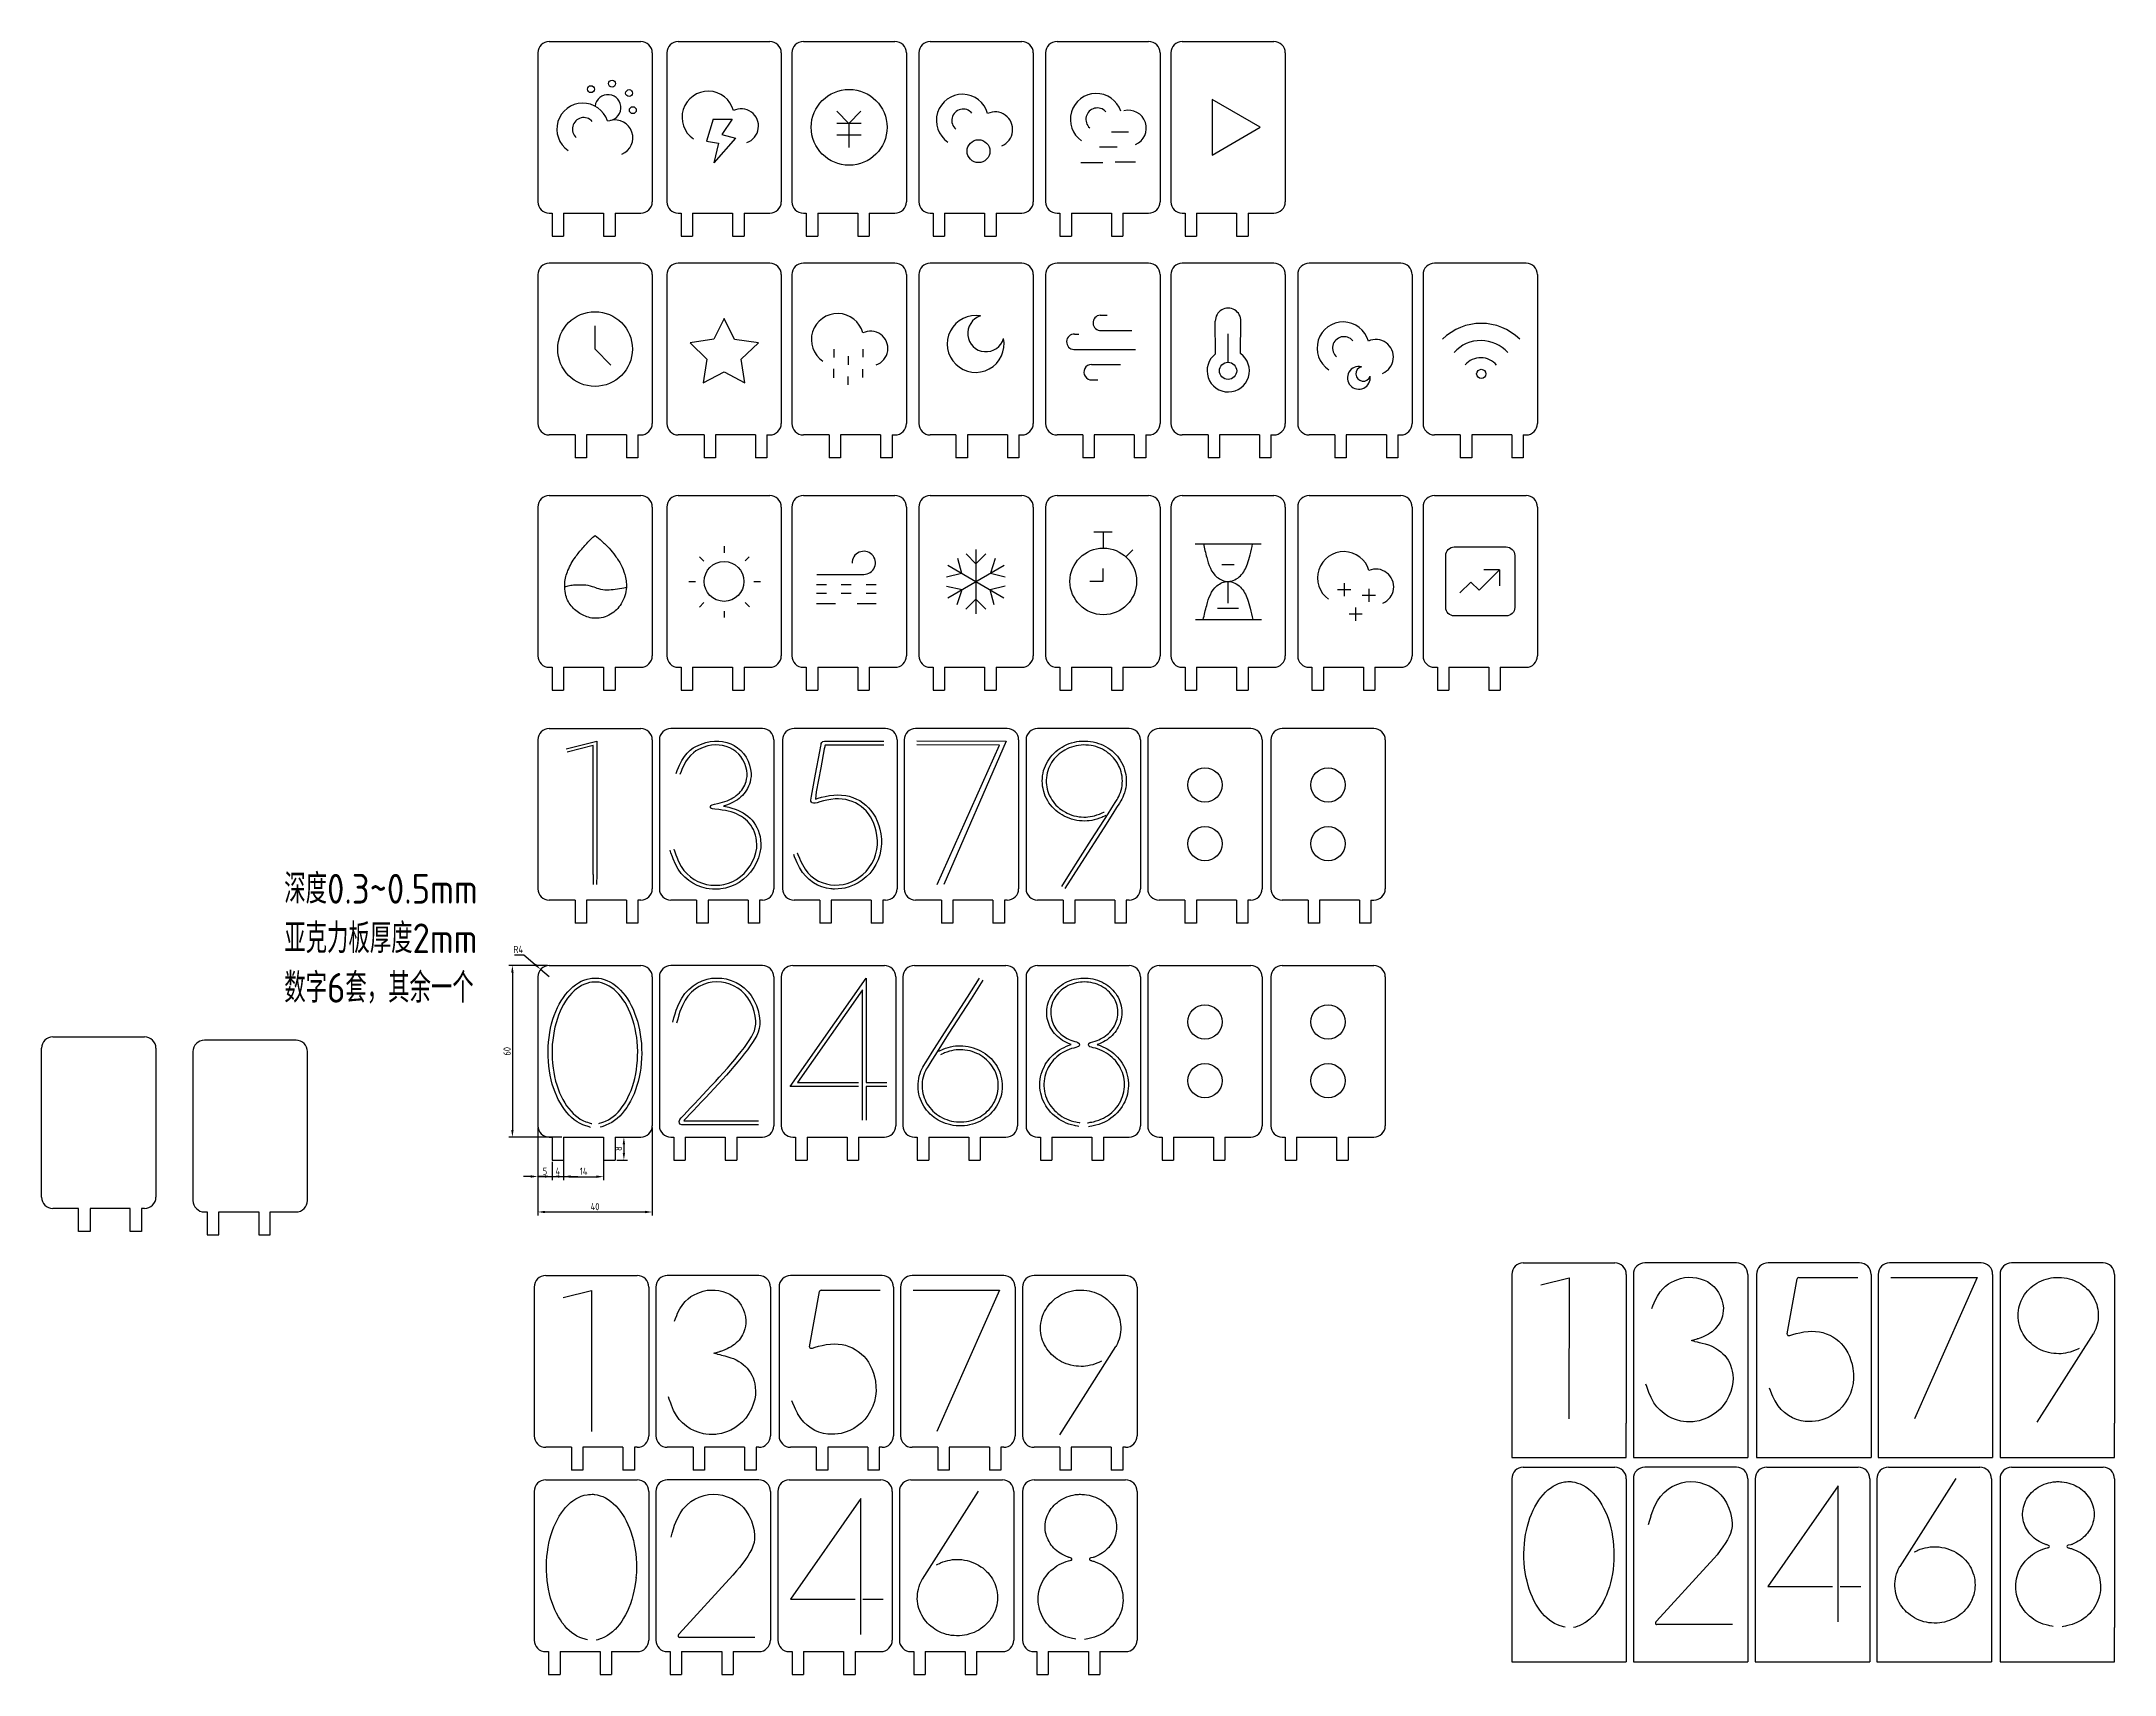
# Model space of a CAD drawing. Header units: millimetres. Extents: x 2133 to 4632, y 1065 to 2652.
# Drawn here: x 2133 to 2858, y 2005 to 2575 of the extents above; entities that cross this region are included whole.
import ezdxf

# ---------------------------------------------------------------- set-up
doc = ezdxf.new("R2010")
doc.units = ezdxf.units.MM
doc.layers.add('注释', color=4, linetype='Continuous', lineweight=25)
doc.layers.add('细实线', color=7, linetype='Continuous', lineweight=25)
doc.styles.add('工程字', font='gbenor.shx', dxfattribs={"bigfont": 'gbcbig.shx'})
doc.dimstyles.new('机械标注', dxfattribs={"dimtxt": 2.5, "dimasz": 2.5, "dimexe": 1.25, "dimexo": 0.625, "dimtad": 1, "dimtoh": 1, "dimdsep": 46, "dimtxsty": '工程字', "dimcen": 2.5, "dimadec": 0, "dimazin": 0, "dimtfac": 1, "dimtmove": 0, "dimatfit": 3, "dimfxl": 1, "dimarcsym": 0})
doc.dimstyles.new('机械标注$0', dxfattribs={"dimtxt": 2.5, "dimasz": 2.5, "dimexe": 1.25, "dimexo": 0.625, "dimtad": 1, "dimdsep": 46, "dimtxsty": '工程字', "dimcen": 2.5, "dimadec": 0, "dimazin": 0, "dimtfac": 1, "dimtmove": 0, "dimatfit": 3, "dimfxl": 1, "dimarcsym": 0})

msp = doc.modelspace()

# ---------------------------------------------------------------- texts
at = {"layer": '注释', "insert": (2218.208, 2284.516), "char_height": 10.37682, "attachment_point": 1, "style": '工程字'}
msp.add_mtext_dynamic_manual_height_columns('深度0.3~0.5mm\\P亚克力板厚度2mm\\P数字6套，其余一个', width=66.94808, gutter_width=51.884, heights=[0], dxfattribs=at)

# ---------------------------------------------------------------- blocks, each defined once
blk = doc.blocks.new('*D3')
at = {"layer": 'Defpoints', "color": 0, "transparency": 16777216}
for p in [(2311.8, 2184.54), (2315.8, 2184.54), (2315.8, 2178.79)]:
    blk.add_point(p, dxfattribs=at)
at = {"layer": '注释', "color": 0, "lineweight": -2, "transparency": 16777216}
for p, q in [((2311.8, 2183.92), (2311.8, 2177.54)), ((2315.8, 2183.92), (2315.8, 2177.54)), ((2309.3, 2178.79), (2306.8, 2178.79)), ((2311.8, 2178.79), (2315.8, 2178.79)), ((2318.3, 2178.79), (2320.8, 2178.79))]:
    blk.add_line(p, q, dxfattribs=at)
at = {"layer": '注释', "color": 0, "transparency": 16777216}
for points in [[(2309.3, 2179.21), (2309.3, 2178.37), (2311.8, 2178.79)], [(2318.3, 2179.21), (2318.3, 2178.37), (2315.8, 2178.79)]]:
    blk.add_solid(points, dxfattribs=at)
at = {"layer": '注释', "color": 0, "transparency": 16777216, "insert": (2313.8, 2180.67), "char_height": 2.5, "attachment_point": 5, "style": '工程字'}
blk.add_mtext('4', dxfattribs=at)
blk = doc.blocks.new('*D4')
at = {"layer": 'Defpoints', "color": 0, "transparency": 16777216}
for p in [(2306.8, 2196.54), (2346.8, 2196.54), (2346.8, 2166.39)]:
    blk.add_point(p, dxfattribs=at)
at = {"layer": '注释', "color": 0, "lineweight": -2, "transparency": 16777216}
for p, q in [((2306.8, 2195.92), (2306.8, 2165.14)), ((2346.8, 2195.92), (2346.8, 2165.14)), ((2309.3, 2166.39), (2344.3, 2166.39))]:
    blk.add_line(p, q, dxfattribs=at)
at = {"layer": '注释', "color": 0, "transparency": 16777216}
for points in [[(2309.3, 2166.8), (2309.3, 2165.97), (2306.8, 2166.39)], [(2344.3, 2166.8), (2344.3, 2165.97), (2346.8, 2166.39)]]:
    blk.add_solid(points, dxfattribs=at)
at = {"layer": '注释', "color": 0, "transparency": 16777216, "insert": (2326.8, 2168.26), "char_height": 2.5, "attachment_point": 5, "style": '工程字'}
blk.add_mtext('40', dxfattribs=at)
blk = doc.blocks.new('*D5')
at = {"layer": 'Defpoints', "color": 0, "transparency": 16777216}
for p in [(2315.8, 2192.54), (2329.8, 2192.54), (2329.8, 2178.73)]:
    blk.add_point(p, dxfattribs=at)
at = {"layer": '注释', "color": 0, "lineweight": -2, "transparency": 16777216}
for p, q in [((2315.8, 2191.92), (2315.8, 2177.48)), ((2329.8, 2191.92), (2329.8, 2177.48)), ((2318.3, 2178.73), (2327.3, 2178.73))]:
    blk.add_line(p, q, dxfattribs=at)
at = {"layer": '注释', "color": 0, "transparency": 16777216}
for points in [[(2318.3, 2179.15), (2318.3, 2178.32), (2315.8, 2178.73)], [(2327.3, 2179.15), (2327.3, 2178.32), (2329.8, 2178.73)]]:
    blk.add_solid(points, dxfattribs=at)
at = {"layer": '注释', "color": 0, "transparency": 16777216, "insert": (2322.8, 2180.61), "char_height": 2.5, "attachment_point": 5, "style": '工程字'}
blk.add_mtext('14', dxfattribs=at)
blk = doc.blocks.new('*D6')
at = {"layer": 'Defpoints', "color": 0, "transparency": 16777216}
for p in [(2306.8, 2196.54), (2311.8, 2184.54), (2311.8, 2178.79)]:
    blk.add_point(p, dxfattribs=at)
at = {"layer": '注释', "color": 0, "lineweight": -2, "transparency": 16777216}
for p, q in [((2306.8, 2195.92), (2306.8, 2177.54)), ((2311.8, 2183.92), (2311.8, 2177.54)), ((2304.3, 2178.79), (2301.8, 2178.79)), ((2306.8, 2178.79), (2311.8, 2178.79)), ((2314.3, 2178.79), (2316.8, 2178.79))]:
    blk.add_line(p, q, dxfattribs=at)
at = {"layer": '注释', "color": 0, "transparency": 16777216}
for points in [[(2304.3, 2179.21), (2304.3, 2178.37), (2306.8, 2178.79)], [(2314.3, 2179.21), (2314.3, 2178.37), (2311.8, 2178.79)]]:
    blk.add_solid(points, dxfattribs=at)
at = {"layer": '注释', "color": 0, "transparency": 16777216, "insert": (2309.3, 2180.67), "char_height": 2.5, "attachment_point": 5, "style": '工程字'}
blk.add_mtext('5', dxfattribs=at)
blk = doc.blocks.new('*D7')
at = {"layer": 'Defpoints', "color": 0, "transparency": 16777216}
for p in [(2333.8, 2192.54), (2333.8, 2184.54), (2336.88, 2184.54)]:
    blk.add_point(p, dxfattribs=at)
at = {"layer": '注释', "color": 0, "lineweight": -2, "transparency": 16777216}
for p, q in [((2334.42, 2192.54), (2338.13, 2192.54)), ((2336.88, 2190.04), (2336.88, 2187.04)), ((2334.42, 2184.54), (2338.13, 2184.54))]:
    blk.add_line(p, q, dxfattribs=at)
at = {"layer": '注释', "color": 0, "transparency": 16777216}
for points in [[(2336.46, 2190.04), (2337.29, 2190.04), (2336.88, 2192.54)], [(2336.46, 2187.04), (2337.29, 2187.04), (2336.88, 2184.54)]]:
    blk.add_solid(points, dxfattribs=at)
at = {"layer": '注释', "color": 0, "transparency": 16777216, "insert": (2335, 2188.54), "char_height": 2.5, "attachment_point": 5, "rotation": 90, "style": '工程字'}
blk.add_mtext('8', dxfattribs=at)
blk = doc.blocks.new('*D8')
at = {"layer": 'Defpoints', "color": 0, "transparency": 16777216}
for p in [(2310.8, 2252.54), (2297.92, 2192.54), (2315.8, 2192.54)]:
    blk.add_point(p, dxfattribs=at)
at = {"layer": '注释', "color": 0, "lineweight": -2, "transparency": 16777216}
for p, q in [((2310.17, 2252.54), (2296.67, 2252.54)), ((2297.92, 2250.04), (2297.92, 2195.04)), ((2315.17, 2192.54), (2296.67, 2192.54))]:
    blk.add_line(p, q, dxfattribs=at)
at = {"layer": '注释', "color": 0, "transparency": 16777216}
for points in [[(2297.5, 2250.04), (2298.34, 2250.04), (2297.92, 2252.54)], [(2297.5, 2195.04), (2298.34, 2195.04), (2297.92, 2192.54)]]:
    blk.add_solid(points, dxfattribs=at)
at = {"layer": '注释', "color": 0, "transparency": 16777216, "insert": (2296.05, 2222.54), "char_height": 2.5, "attachment_point": 5, "rotation": 90, "style": '工程字'}
blk.add_mtext('60', dxfattribs=at)
blk = doc.blocks.new('*D9')
at = {"layer": 'Defpoints', "color": 0, "transparency": 16777216}
for p in [(2307.78, 2251.17), (2310.8, 2248.54)]:
    blk.add_point(p, dxfattribs=at)
at = {"layer": '注释', "color": 0, "lineweight": -2, "transparency": 16777216}
for p, q in [((2298.6, 2256.28), (2301.93, 2256.28)), ((2301.93, 2256.28), (2305.9, 2252.82)), ((2310.8, 2248.54), (2307.78, 2251.17))]:
    blk.add_line(p, q, dxfattribs=at)
at = {"layer": '注释', "color": 0, "transparency": 16777216}
blk.add_solid([(2306.17, 2253.13), (2305.63, 2252.5), (2307.78, 2251.17)], dxfattribs=at)
at = {"layer": '注释', "color": 0, "transparency": 16777216, "insert": (2299.96, 2258.15), "char_height": 2.5, "attachment_point": 5, "style": '工程字'}
blk.add_mtext('R4', dxfattribs=at)

# ---------------------------------------------------------------- dimensions: what is measured, and where the dimension line sits
at = {"layer": '注释'}
dim = msp.add_radius_dim(center=(2310.796, 2248.544), mpoint=(2307.783, 2251.174), dimstyle='机械标注', dxfattribs=at)
dim.commit()
dim.dimension.update_dxf_attribs({"geometry": '*D9', "text_midpoint": (2299.956, 2256.279), "dimtype": 164})
for base, p1, p2, picture, middle in [((2297.921, 2192.544), (2310.796, 2252.544), (2315.796, 2192.544), '*D8', (2296.046, 2222.544)), ((2336.878, 2184.544), (2333.796, 2192.544), (2333.796, 2184.544), '*D7', (2335.003, 2188.544))]:
    dim = msp.add_linear_dim(base=base, p1=p1, p2=p2, angle=90, dimstyle='机械标注$0', dxfattribs=at)
    dim.commit()
    dim.dimension.update_dxf_attribs({"geometry": picture, "text_midpoint": middle})
for base, p1, p2, picture, middle in [((2311.796, 2178.79), (2306.796, 2196.544), (2311.796, 2184.544), '*D6', (2309.296, 2180.665)), ((2346.796, 2166.388), (2306.796, 2196.544), (2346.796, 2196.544), '*D4', (2326.796, 2168.263)), ((2329.796, 2178.733), (2315.796, 2192.544), (2329.796, 2192.544), '*D5', (2322.796, 2180.608)), ((2315.796, 2178.79), (2311.796, 2184.544), (2315.796, 2184.544), '*D3', (2313.796, 2180.665))]:
    dim = msp.add_linear_dim(base=base, p1=p1, p2=p2, dimstyle='机械标注$0', dxfattribs=at)
    dim.commit()
    dim.dimension.update_dxf_attribs({"geometry": picture, "text_midpoint": middle})

# ---------------------------------------------------------------- linework, layer by layer
at = {"color": 7, "linetype": 'Continuous', "lineweight": 25}
for p, q in [((2310.796, 2575.425), (2342.796, 2575.425)), ((2355.878, 2575.425), (2387.878, 2575.425)), ((2399.594, 2575.425), (2431.594, 2575.425)), ((2443.92, 2575.425), (2475.92, 2575.425)), ((2488.245, 2575.425), (2520.245, 2575.425)), ((2532, 2575.425), (2564, 2575.425)), ((2306.796, 2571.425), (2306.796, 2519.425)), ((2346.796, 2571.425), (2346.796, 2519.425)), ((2351.878, 2571.425), (2351.878, 2519.425)), ((2391.878, 2571.425), (2391.878, 2519.425)), ((2395.594, 2571.425), (2395.594, 2519.425)), ((2435.594, 2571.425), (2435.594, 2519.425)), ((2439.92, 2571.425), (2439.92, 2519.425)), ((2479.92, 2571.425), (2479.92, 2519.425)), ((2484.245, 2571.425), (2484.245, 2519.425)), ((2524.245, 2571.425), (2524.245, 2519.425)), ((2528, 2571.425), (2528, 2519.425)), ((2568, 2571.425), (2568, 2519.425)), ((2310.796, 2515.425), (2311.796, 2515.425)), ((2311.796, 2515.425), (2311.796, 2507.425)), ((2315.796, 2515.425), (2315.796, 2507.425)), ((2315.796, 2515.425), (2329.796, 2515.425)), ((2329.796, 2515.425), (2329.796, 2507.425)), ((2333.796, 2515.425), (2342.796, 2515.425)), ((2333.796, 2515.425), (2333.796, 2507.425)), ((2355.878, 2515.425), (2356.878, 2515.425)), ((2356.878, 2515.425), (2356.878, 2507.425)), ((2360.878, 2515.425), (2360.878, 2507.425)), ((2360.878, 2515.425), (2374.878, 2515.425)), ((2374.878, 2515.425), (2374.878, 2507.425)), ((2378.878, 2515.425), (2387.878, 2515.425)), ((2378.878, 2515.425), (2378.878, 2507.425)), ((2399.594, 2515.425), (2400.594, 2515.425)), ((2400.594, 2515.425), (2400.594, 2507.425)), ((2404.594, 2515.425), (2404.594, 2507.425)), ((2404.594, 2515.425), (2418.594, 2515.425)), ((2418.594, 2515.425), (2418.594, 2507.425)), ((2422.594, 2515.425), (2431.594, 2515.425)), ((2422.594, 2515.425), (2422.594, 2507.425)), ((2443.92, 2515.425), (2444.92, 2515.425)), ((2444.92, 2515.425), (2444.92, 2507.425)), ((2448.92, 2515.425), (2448.92, 2507.425)), ((2448.92, 2515.425), (2462.92, 2515.425)), ((2462.92, 2515.425), (2462.92, 2507.425)), ((2466.92, 2515.425), (2475.92, 2515.425)), ((2466.92, 2515.425), (2466.92, 2507.425)), ((2488.245, 2515.425), (2489.245, 2515.425)), ((2489.245, 2515.425), (2489.245, 2507.425)), ((2493.245, 2515.425), (2493.245, 2507.425)), ((2493.245, 2515.425), (2507.245, 2515.425)), ((2507.245, 2515.425), (2507.245, 2507.425)), ((2511.245, 2515.425), (2520.245, 2515.425)), ((2511.245, 2515.425), (2511.245, 2507.425)), ((2532, 2515.425), (2533, 2515.425)), ((2533, 2515.425), (2533, 2507.425)), ((2537, 2515.425), (2537, 2507.425)), ((2537, 2515.425), (2551, 2515.425)), ((2551, 2515.425), (2551, 2507.425)), ((2555, 2515.425), (2564, 2515.425)), ((2555, 2515.425), (2555, 2507.425)), ((2311.796, 2507.425), (2315.796, 2507.425)), ((2329.796, 2507.425), (2333.796, 2507.425)), ((2356.878, 2507.425), (2360.878, 2507.425)), ((2374.878, 2507.425), (2378.878, 2507.425)), ((2400.594, 2507.425), (2404.594, 2507.425)), ((2418.594, 2507.425), (2422.594, 2507.425)), ((2444.92, 2507.425), (2448.92, 2507.425)), ((2462.92, 2507.425), (2466.92, 2507.425)), ((2489.245, 2507.425), (2493.245, 2507.425)), ((2507.245, 2507.425), (2511.245, 2507.425)), ((2533, 2507.425), (2537, 2507.425)), ((2551, 2507.425), (2555, 2507.425)), ((2306.796, 2493.939), (2306.796, 2441.939)), ((2342.796, 2497.939), (2310.796, 2497.939)), ((2346.796, 2493.939), (2346.796, 2441.939)), ((2351.878, 2493.939), (2351.878, 2441.939)), ((2387.878, 2497.939), (2355.878, 2497.939)), ((2391.878, 2493.939), (2391.878, 2441.939)), ((2395.594, 2493.939), (2395.594, 2441.939)), ((2431.594, 2497.939), (2399.594, 2497.939)), ((2435.594, 2493.939), (2435.594, 2441.939)), ((2439.92, 2493.939), (2439.92, 2441.939)), ((2475.92, 2497.939), (2443.92, 2497.939)), ((2479.92, 2493.939), (2479.92, 2441.939)), ((2484.245, 2493.939), (2484.245, 2441.939)), ((2520.245, 2497.939), (2488.245, 2497.939)), ((2524.245, 2493.939), (2524.245, 2441.939)), ((2528, 2493.939), (2528, 2441.939)), ((2564, 2497.939), (2532, 2497.939)), ((2568, 2493.939), (2568, 2441.939)), ((2572.326, 2493.939), (2572.326, 2441.939)), ((2608.326, 2497.939), (2576.326, 2497.939)), ((2612.326, 2493.939), (2612.326, 2441.939)), ((2616.127, 2493.939), (2616.127, 2441.939)), ((2652.127, 2497.939), (2620.127, 2497.939)), ((2656.127, 2493.939), (2656.127, 2441.939)), ((2319.796, 2437.939), (2310.796, 2437.939)), ((2319.796, 2437.939), (2319.796, 2429.939)), ((2337.796, 2437.939), (2323.796, 2437.939)), ((2323.796, 2437.939), (2323.796, 2429.939)), ((2337.796, 2437.939), (2337.796, 2429.939)), ((2341.796, 2437.939), (2341.796, 2429.939)), ((2364.878, 2437.939), (2355.878, 2437.939)), ((2364.878, 2437.939), (2364.878, 2429.939)), ((2382.878, 2437.939), (2368.878, 2437.939)), ((2368.878, 2437.939), (2368.878, 2429.939)), ((2382.878, 2437.939), (2382.878, 2429.939)), ((2386.878, 2437.939), (2386.878, 2429.939)), ((2408.594, 2437.939), (2399.594, 2437.939)), ((2408.594, 2437.939), (2408.594, 2429.939)), ((2426.594, 2437.939), (2412.594, 2437.939)), ((2412.594, 2437.939), (2412.594, 2429.939)), ((2426.594, 2437.939), (2426.594, 2429.939)), ((2430.594, 2437.939), (2430.594, 2429.939)), ((2452.92, 2437.939), (2443.92, 2437.939)), ((2452.92, 2437.939), (2452.92, 2429.939)), ((2470.92, 2437.939), (2456.92, 2437.939)), ((2456.92, 2437.939), (2456.92, 2429.939)), ((2470.92, 2437.939), (2470.92, 2429.939)), ((2474.92, 2437.939), (2474.92, 2429.939)), ((2497.245, 2437.939), (2488.245, 2437.939)), ((2497.245, 2437.939), (2497.245, 2429.939)), ((2515.245, 2437.939), (2501.245, 2437.939)), ((2501.245, 2437.939), (2501.245, 2429.939)), ((2515.245, 2437.939), (2515.245, 2429.939)), ((2519.245, 2437.939), (2519.245, 2429.939)), ((2541, 2437.939), (2532, 2437.939)), ((2541, 2437.939), (2541, 2429.939)), ((2559, 2437.939), (2545, 2437.939)), ((2545, 2437.939), (2545, 2429.939)), ((2559, 2437.939), (2559, 2429.939)), ((2563, 2437.939), (2563, 2429.939)), ((2585.326, 2437.939), (2576.326, 2437.939)), ((2585.326, 2437.939), (2585.326, 2429.939)), ((2603.326, 2437.939), (2589.326, 2437.939)), ((2589.326, 2437.939), (2589.326, 2429.939)), ((2603.326, 2437.939), (2603.326, 2429.939)), ((2607.326, 2437.939), (2607.326, 2429.939)), ((2629.127, 2437.939), (2620.127, 2437.939)), ((2629.127, 2437.939), (2629.127, 2429.939)), ((2647.127, 2437.939), (2633.127, 2437.939)), ((2633.127, 2437.939), (2633.127, 2429.939)), ((2647.127, 2437.939), (2647.127, 2429.939)), ((2651.127, 2437.939), (2651.127, 2429.939)), ((2323.796, 2429.939), (2319.796, 2429.939)), ((2341.796, 2429.939), (2337.796, 2429.939)), ((2368.878, 2429.939), (2364.878, 2429.939)), ((2386.878, 2429.939), (2382.878, 2429.939)), ((2412.594, 2429.939), (2408.594, 2429.939)), ((2430.594, 2429.939), (2426.594, 2429.939)), ((2456.92, 2429.939), (2452.92, 2429.939)), ((2474.92, 2429.939), (2470.92, 2429.939)), ((2501.245, 2429.939), (2497.245, 2429.939)), ((2519.245, 2429.939), (2515.245, 2429.939)), ((2545, 2429.939), (2541, 2429.939)), ((2563, 2429.939), (2559, 2429.939)), ((2589.326, 2429.939), (2585.326, 2429.939)), ((2607.326, 2429.939), (2603.326, 2429.939)), ((2633.127, 2429.939), (2629.127, 2429.939)), ((2651.127, 2429.939), (2647.127, 2429.939)), ((2306.796, 2412.727), (2306.796, 2360.727)), ((2310.796, 2416.727), (2342.796, 2416.727)), ((2346.796, 2412.727), (2346.796, 2360.727)), ((2351.878, 2412.727), (2351.878, 2360.727)), ((2355.878, 2416.727), (2387.878, 2416.727)), ((2391.878, 2412.727), (2391.878, 2360.727)), ((2395.594, 2412.727), (2395.594, 2360.727)), ((2399.594, 2416.727), (2431.594, 2416.727)), ((2435.594, 2412.727), (2435.594, 2360.727)), ((2439.92, 2412.727), (2439.92, 2360.727)), ((2443.92, 2416.727), (2475.92, 2416.727)), ((2479.92, 2412.727), (2479.92, 2360.727)), ((2484.245, 2412.727), (2484.245, 2360.727)), ((2488.245, 2416.727), (2520.245, 2416.727)), ((2524.245, 2412.727), (2524.245, 2360.727)), ((2528, 2412.727), (2528, 2360.727)), ((2532, 2416.727), (2564, 2416.727)), ((2568, 2412.727), (2568, 2360.727)), ((2572.326, 2412.727), (2572.326, 2360.727)), ((2576.326, 2416.727), (2608.326, 2416.727)), ((2612.326, 2412.727), (2612.326, 2360.727)), ((2616.127, 2412.727), (2616.127, 2360.727)), ((2620.127, 2416.727), (2652.127, 2416.727)), ((2656.127, 2412.727), (2656.127, 2360.727)), ((2310.796, 2356.727), (2311.796, 2356.727)), ((2311.796, 2356.727), (2311.796, 2348.727)), ((2315.796, 2356.727), (2315.796, 2348.727)), ((2315.796, 2356.727), (2329.796, 2356.727)), ((2329.796, 2356.727), (2329.796, 2348.727)), ((2333.796, 2356.727), (2342.796, 2356.727)), ((2333.796, 2356.727), (2333.796, 2348.727)), ((2355.878, 2356.727), (2356.878, 2356.727)), ((2356.878, 2356.727), (2356.878, 2348.727)), ((2360.878, 2356.727), (2360.878, 2348.727)), ((2360.878, 2356.727), (2374.878, 2356.727)), ((2374.878, 2356.727), (2374.878, 2348.727)), ((2378.878, 2356.727), (2387.878, 2356.727)), ((2378.878, 2356.727), (2378.878, 2348.727)), ((2399.594, 2356.727), (2400.594, 2356.727)), ((2400.594, 2356.727), (2400.594, 2348.727)), ((2404.594, 2356.727), (2404.594, 2348.727)), ((2404.594, 2356.727), (2418.594, 2356.727)), ((2418.594, 2356.727), (2418.594, 2348.727)), ((2422.594, 2356.727), (2431.594, 2356.727)), ((2422.594, 2356.727), (2422.594, 2348.727)), ((2443.92, 2356.727), (2444.92, 2356.727)), ((2444.92, 2356.727), (2444.92, 2348.727)), ((2448.92, 2356.727), (2448.92, 2348.727)), ((2448.92, 2356.727), (2462.92, 2356.727)), ((2462.92, 2356.727), (2462.92, 2348.727)), ((2466.92, 2356.727), (2475.92, 2356.727)), ((2466.92, 2356.727), (2466.92, 2348.727)), ((2488.245, 2356.727), (2489.245, 2356.727)), ((2489.245, 2356.727), (2489.245, 2348.727)), ((2493.245, 2356.727), (2493.245, 2348.727)), ((2493.245, 2356.727), (2507.245, 2356.727)), ((2507.245, 2356.727), (2507.245, 2348.727)), ((2511.245, 2356.727), (2520.245, 2356.727)), ((2511.245, 2356.727), (2511.245, 2348.727)), ((2532, 2356.727), (2533, 2356.727)), ((2533, 2356.727), (2533, 2348.727)), ((2537, 2356.727), (2537, 2348.727)), ((2537, 2356.727), (2551, 2356.727)), ((2551, 2356.727), (2551, 2348.727)), ((2555, 2356.727), (2564, 2356.727)), ((2555, 2356.727), (2555, 2348.727)), ((2576.326, 2356.727), (2577.326, 2356.727)), ((2577.326, 2356.727), (2577.326, 2348.727)), ((2581.326, 2356.727), (2581.326, 2348.727)), ((2581.326, 2356.727), (2595.326, 2356.727)), ((2595.326, 2356.727), (2595.326, 2348.727)), ((2599.326, 2356.727), (2608.326, 2356.727)), ((2599.326, 2356.727), (2599.326, 2348.727)), ((2620.127, 2356.727), (2621.127, 2356.727)), ((2621.127, 2356.727), (2621.127, 2348.727)), ((2625.127, 2356.727), (2625.127, 2348.727)), ((2625.127, 2356.727), (2639.127, 2356.727)), ((2639.127, 2356.727), (2639.127, 2348.727)), ((2643.127, 2356.727), (2652.127, 2356.727)), ((2643.127, 2356.727), (2643.127, 2348.727)), ((2311.796, 2348.727), (2315.796, 2348.727)), ((2329.796, 2348.727), (2333.796, 2348.727)), ((2356.878, 2348.727), (2360.878, 2348.727)), ((2374.878, 2348.727), (2378.878, 2348.727)), ((2400.594, 2348.727), (2404.594, 2348.727)), ((2418.594, 2348.727), (2422.594, 2348.727)), ((2444.92, 2348.727), (2448.92, 2348.727)), ((2462.92, 2348.727), (2466.92, 2348.727)), ((2489.245, 2348.727), (2493.245, 2348.727)), ((2507.245, 2348.727), (2511.245, 2348.727)), ((2533, 2348.727), (2537, 2348.727)), ((2551, 2348.727), (2555, 2348.727)), ((2577.326, 2348.727), (2581.326, 2348.727)), ((2595.326, 2348.727), (2599.326, 2348.727)), ((2621.127, 2348.727), (2625.127, 2348.727)), ((2639.127, 2348.727), (2643.127, 2348.727)), ((2310.796, 2335.35), (2342.796, 2335.35)), ((2385.289, 2335.35), (2353.289, 2335.35)), ((2428.332, 2335.35), (2396.332, 2335.35)), ((2470.825, 2335.35), (2438.825, 2335.35)), ((2513.424, 2335.35), (2481.424, 2335.35)), ((2555.917, 2335.35), (2523.917, 2335.35)), ((2598.938, 2335.35), (2566.938, 2335.35)), ((2306.796, 2331.35), (2306.796, 2279.35)), ((2346.796, 2331.35), (2346.796, 2279.35)), ((2349.289, 2331.35), (2349.289, 2279.35)), ((2389.289, 2331.35), (2389.289, 2279.35)), ((2392.332, 2331.35), (2392.332, 2279.35)), ((2432.332, 2331.35), (2432.332, 2279.35)), ((2434.825, 2331.35), (2434.825, 2279.35)), ((2474.825, 2331.35), (2474.825, 2279.35)), ((2477.424, 2331.35), (2477.424, 2279.35)), ((2517.424, 2331.35), (2517.424, 2279.35)), ((2519.917, 2331.35), (2519.917, 2279.35)), ((2559.917, 2331.35), (2559.917, 2279.35)), ((2562.938, 2331.35), (2562.938, 2279.35)), ((2602.938, 2331.35), (2602.938, 2279.35)), ((2319.796, 2275.35), (2310.796, 2275.35)), ((2319.796, 2275.35), (2319.796, 2267.35)), ((2337.796, 2275.35), (2323.796, 2275.35)), ((2323.796, 2275.35), (2323.796, 2267.35)), ((2337.796, 2275.35), (2337.796, 2267.35)), ((2342.796, 2275.35), (2341.796, 2275.35)), ((2341.796, 2275.35), (2341.796, 2267.35)), ((2362.289, 2275.35), (2353.289, 2275.35)), ((2362.289, 2275.35), (2362.289, 2267.35)), ((2380.289, 2275.35), (2366.289, 2275.35)), ((2366.289, 2275.35), (2366.289, 2267.35)), ((2380.289, 2275.35), (2380.289, 2267.35)), ((2385.289, 2275.35), (2384.289, 2275.35)), ((2384.289, 2275.35), (2384.289, 2267.35)), ((2405.332, 2275.35), (2396.332, 2275.35)), ((2405.332, 2275.35), (2405.332, 2267.35)), ((2423.332, 2275.35), (2409.332, 2275.35)), ((2409.332, 2275.35), (2409.332, 2267.35)), ((2423.332, 2275.35), (2423.332, 2267.35)), ((2428.332, 2275.35), (2427.332, 2275.35)), ((2427.332, 2275.35), (2427.332, 2267.35)), ((2447.825, 2275.35), (2438.825, 2275.35)), ((2447.825, 2275.35), (2447.825, 2267.35)), ((2465.825, 2275.35), (2451.825, 2275.35)), ((2451.825, 2275.35), (2451.825, 2267.35)), ((2465.825, 2275.35), (2465.825, 2267.35)), ((2470.825, 2275.35), (2469.825, 2275.35)), ((2469.825, 2275.35), (2469.825, 2267.35)), ((2490.424, 2275.35), (2481.424, 2275.35)), ((2490.424, 2275.35), (2490.424, 2267.35)), ((2508.424, 2275.35), (2494.424, 2275.35)), ((2494.424, 2275.35), (2494.424, 2267.35)), ((2508.424, 2275.35), (2508.424, 2267.35)), ((2513.424, 2275.35), (2512.424, 2275.35)), ((2512.424, 2275.35), (2512.424, 2267.35)), ((2532.917, 2275.35), (2523.917, 2275.35)), ((2532.917, 2275.35), (2532.917, 2267.35)), ((2550.917, 2275.35), (2536.917, 2275.35)), ((2536.917, 2275.35), (2536.917, 2267.35)), ((2550.917, 2275.35), (2550.917, 2267.35)), ((2555.917, 2275.35), (2554.917, 2275.35)), ((2554.917, 2275.35), (2554.917, 2267.35)), ((2575.938, 2275.35), (2566.938, 2275.35)), ((2575.938, 2275.35), (2575.938, 2267.35)), ((2593.938, 2275.35), (2579.938, 2275.35)), ((2579.938, 2275.35), (2579.938, 2267.35)), ((2593.938, 2275.35), (2593.938, 2267.35)), ((2597.938, 2275.35), (2597.938, 2267.35)), ((2323.796, 2267.35), (2319.796, 2267.35)), ((2341.796, 2267.35), (2337.796, 2267.35)), ((2366.289, 2267.35), (2362.289, 2267.35)), ((2384.289, 2267.35), (2380.289, 2267.35)), ((2409.332, 2267.35), (2405.332, 2267.35)), ((2427.332, 2267.35), (2423.332, 2267.35)), ((2451.825, 2267.35), (2447.825, 2267.35)), ((2469.825, 2267.35), (2465.825, 2267.35)), ((2494.424, 2267.35), (2490.424, 2267.35)), ((2512.424, 2267.35), (2508.424, 2267.35)), ((2536.917, 2267.35), (2532.917, 2267.35)), ((2554.917, 2267.35), (2550.917, 2267.35)), ((2579.938, 2267.35), (2575.938, 2267.35)), ((2597.938, 2267.35), (2593.938, 2267.35)), ((2306.796, 2248.544), (2306.796, 2196.544)), ((2310.796, 2252.544), (2342.796, 2252.544)), ((2346.796, 2248.544), (2346.796, 2196.544)), ((2349.289, 2248.544), (2349.289, 2196.544)), ((2385.289, 2252.544), (2353.289, 2252.544)), ((2389.289, 2248.544), (2389.289, 2196.544)), ((2391.888, 2248.544), (2391.888, 2196.544)), ((2395.888, 2252.544), (2427.888, 2252.544)), ((2431.888, 2248.544), (2431.888, 2196.544)), ((2434.381, 2248.544), (2434.381, 2196.544)), ((2438.381, 2252.544), (2470.381, 2252.544)), ((2474.381, 2248.544), (2474.381, 2196.544)), ((2477.424, 2248.544), (2477.424, 2196.544)), ((2481.424, 2252.544), (2513.424, 2252.544)), ((2517.424, 2248.544), (2517.424, 2196.544)), ((2519.917, 2248.544), (2519.917, 2196.544)), ((2523.917, 2252.544), (2555.917, 2252.544)), ((2559.917, 2248.544), (2559.917, 2196.544)), ((2562.938, 2248.544), (2562.938, 2196.544)), ((2566.938, 2252.544), (2598.938, 2252.544)), ((2602.938, 2248.544), (2602.938, 2196.544)), ((2310.796, 2192.544), (2311.796, 2192.544)), ((2311.796, 2192.544), (2311.796, 2184.544)), ((2315.796, 2192.544), (2315.796, 2184.544)), ((2315.796, 2192.544), (2329.796, 2192.544)), ((2329.796, 2192.544), (2329.796, 2184.544)), ((2333.796, 2192.544), (2342.796, 2192.544)), ((2333.796, 2192.544), (2333.796, 2184.544)), ((2353.289, 2192.544), (2354.289, 2192.544)), ((2354.289, 2192.544), (2354.289, 2184.544)), ((2358.289, 2192.544), (2358.289, 2184.544)), ((2358.289, 2192.544), (2372.289, 2192.544)), ((2372.289, 2192.544), (2372.289, 2184.544)), ((2376.289, 2192.544), (2385.289, 2192.544)), ((2376.289, 2192.544), (2376.289, 2184.544)), ((2395.888, 2192.544), (2396.888, 2192.544)), ((2396.888, 2192.544), (2396.888, 2184.544)), ((2400.888, 2192.544), (2400.888, 2184.544)), ((2400.888, 2192.544), (2414.888, 2192.544)), ((2414.888, 2192.544), (2414.888, 2184.544)), ((2418.888, 2192.544), (2427.888, 2192.544)), ((2418.888, 2192.544), (2418.888, 2184.544)), ((2438.381, 2192.544), (2439.381, 2192.544)), ((2439.381, 2192.544), (2439.381, 2184.544)), ((2443.381, 2192.544), (2443.381, 2184.544)), ((2443.381, 2192.544), (2457.381, 2192.544)), ((2457.381, 2192.544), (2457.381, 2184.544)), ((2461.381, 2192.544), (2470.381, 2192.544)), ((2461.381, 2192.544), (2461.381, 2184.544)), ((2481.424, 2192.544), (2482.424, 2192.544)), ((2482.424, 2192.544), (2482.424, 2184.544)), ((2486.424, 2192.544), (2486.424, 2184.544)), ((2486.424, 2192.544), (2500.424, 2192.544)), ((2500.424, 2192.544), (2500.424, 2184.544)), ((2504.424, 2192.544), (2513.424, 2192.544)), ((2504.424, 2192.544), (2504.424, 2184.544)), ((2523.917, 2192.544), (2524.917, 2192.544)), ((2524.917, 2192.544), (2524.917, 2184.544)), ((2528.917, 2192.544), (2528.917, 2184.544)), ((2528.917, 2192.544), (2542.917, 2192.544)), ((2542.917, 2192.544), (2542.917, 2184.544)), ((2546.917, 2192.544), (2555.917, 2192.544)), ((2546.917, 2192.544), (2546.917, 2184.544)), ((2566.938, 2192.544), (2567.938, 2192.544)), ((2567.938, 2192.544), (2567.938, 2184.544)), ((2571.938, 2192.544), (2571.938, 2184.544)), ((2571.938, 2192.544), (2585.938, 2192.544)), ((2585.938, 2192.544), (2585.938, 2184.544)), ((2589.938, 2192.544), (2598.938, 2192.544)), ((2589.938, 2192.544), (2589.938, 2184.544)), ((2311.796, 2184.544), (2315.796, 2184.544)), ((2329.796, 2184.544), (2333.796, 2184.544)), ((2354.289, 2184.544), (2358.289, 2184.544)), ((2372.289, 2184.544), (2376.289, 2184.544)), ((2396.888, 2184.544), (2400.888, 2184.544)), ((2414.888, 2184.544), (2418.888, 2184.544)), ((2439.381, 2184.544), (2443.381, 2184.544)), ((2457.381, 2184.544), (2461.381, 2184.544)), ((2482.424, 2184.544), (2486.424, 2184.544)), ((2500.424, 2184.544), (2504.424, 2184.544)), ((2524.917, 2184.544), (2528.917, 2184.544)), ((2542.917, 2184.544), (2546.917, 2184.544)), ((2567.938, 2184.544), (2571.938, 2184.544)), ((2585.938, 2184.544), (2589.938, 2184.544)), ((2647.137, 2144.594), (2647.137, 2092.594)), ((2651.137, 2148.594), (2683.137, 2148.594)), ((2687.137, 2144.594), (2687.137, 2092.594)), ((2689.63, 2144.594), (2689.63, 2092.594)), ((2725.63, 2148.594), (2693.63, 2148.594)), ((2729.63, 2144.594), (2729.63, 2092.594)), ((2732.673, 2144.594), (2732.673, 2092.594)), ((2768.673, 2148.594), (2736.673, 2148.594)), ((2772.673, 2144.594), (2772.673, 2092.594)), ((2775.166, 2144.594), (2775.166, 2092.594)), ((2811.166, 2148.594), (2779.166, 2148.594)), ((2815.166, 2144.594), (2815.166, 2092.594)), ((2817.765, 2144.594), (2817.765, 2092.594)), ((2853.765, 2148.594), (2821.765, 2148.594)), ((2857.765, 2144.594), (2857.765, 2092.594)), ((2305.563, 2140.164), (2305.563, 2088.164)), ((2309.563, 2144.164), (2341.563, 2144.164)), ((2345.563, 2140.164), (2345.563, 2088.164)), ((2348.056, 2140.164), (2348.056, 2088.164)), ((2384.056, 2144.164), (2352.056, 2144.164)), ((2388.056, 2140.164), (2388.056, 2088.164)), ((2391.099, 2140.164), (2391.099, 2088.164)), ((2427.099, 2144.164), (2395.099, 2144.164)), ((2431.099, 2140.164), (2431.099, 2088.164)), ((2433.592, 2140.164), (2433.592, 2088.164)), ((2469.592, 2144.164), (2437.592, 2144.164)), ((2473.592, 2140.164), (2473.592, 2088.164)), ((2476.191, 2140.164), (2476.191, 2088.164)), ((2512.191, 2144.164), (2480.191, 2144.164)), ((2516.191, 2140.164), (2516.191, 2088.164)), ((2318.563, 2084.164), (2309.563, 2084.164)), ((2318.563, 2084.164), (2318.563, 2076.164)), ((2336.563, 2084.164), (2322.563, 2084.164)), ((2322.563, 2084.164), (2322.563, 2076.164)), ((2336.563, 2084.164), (2336.563, 2076.164)), ((2341.563, 2084.164), (2340.563, 2084.164)), ((2340.563, 2084.164), (2340.563, 2076.164)), ((2361.056, 2084.164), (2352.056, 2084.164)), ((2361.056, 2084.164), (2361.056, 2076.164)), ((2379.056, 2084.164), (2365.056, 2084.164)), ((2365.056, 2084.164), (2365.056, 2076.164)), ((2379.056, 2084.164), (2379.056, 2076.164)), ((2384.056, 2084.164), (2383.056, 2084.164)), ((2383.056, 2084.164), (2383.056, 2076.164)), ((2404.099, 2084.164), (2395.099, 2084.164)), ((2404.099, 2084.164), (2404.099, 2076.164)), ((2422.099, 2084.164), (2408.099, 2084.164)), ((2408.099, 2084.164), (2408.099, 2076.164)), ((2422.099, 2084.164), (2422.099, 2076.164)), ((2427.099, 2084.164), (2426.099, 2084.164)), ((2426.099, 2084.164), (2426.099, 2076.164)), ((2446.592, 2084.164), (2437.592, 2084.164)), ((2446.592, 2084.164), (2446.592, 2076.164)), ((2464.592, 2084.164), (2450.592, 2084.164)), ((2450.592, 2084.164), (2450.592, 2076.164)), ((2464.592, 2084.164), (2464.592, 2076.164)), ((2469.592, 2084.164), (2468.592, 2084.164)), ((2468.592, 2084.164), (2468.592, 2076.164)), ((2489.191, 2084.164), (2480.191, 2084.164)), ((2489.191, 2084.164), (2489.191, 2076.164)), ((2507.191, 2084.164), (2493.191, 2084.164)), ((2493.191, 2084.164), (2493.191, 2076.164)), ((2507.191, 2084.164), (2507.191, 2076.164)), ((2512.191, 2084.164), (2511.191, 2084.164)), ((2511.191, 2084.164), (2511.191, 2076.164)), ((2309.563, 2072.753), (2341.563, 2072.753)), ((2322.563, 2076.164), (2318.563, 2076.164)), ((2340.563, 2076.164), (2336.563, 2076.164)), ((2384.056, 2072.753), (2352.056, 2072.753)), ((2365.056, 2076.164), (2361.056, 2076.164)), ((2383.056, 2076.164), (2379.056, 2076.164)), ((2394.655, 2072.753), (2426.655, 2072.753)), ((2408.099, 2076.164), (2404.099, 2076.164)), ((2426.099, 2076.164), (2422.099, 2076.164)), ((2437.148, 2072.753), (2469.148, 2072.753)), ((2450.592, 2076.164), (2446.592, 2076.164)), ((2468.592, 2076.164), (2464.592, 2076.164)), ((2480.191, 2072.753), (2512.191, 2072.753)), ((2493.191, 2076.164), (2489.191, 2076.164)), ((2511.191, 2076.164), (2507.191, 2076.164)), ((2647.137, 2073.182), (2647.137, 2021.182)), ((2651.137, 2077.182), (2683.137, 2077.182)), ((2687.137, 2073.182), (2687.137, 2021.182)), ((2689.63, 2073.182), (2689.63, 2021.182)), ((2725.63, 2077.182), (2693.63, 2077.182)), ((2729.63, 2073.182), (2729.63, 2021.182)), ((2732.229, 2073.182), (2732.229, 2021.182)), ((2736.229, 2077.182), (2768.229, 2077.182)), ((2772.229, 2073.182), (2772.229, 2021.182)), ((2774.722, 2073.182), (2774.722, 2021.182)), ((2778.722, 2077.182), (2810.722, 2077.182)), ((2814.722, 2073.182), (2814.722, 2021.182)), ((2817.765, 2073.182), (2817.765, 2021.182)), ((2821.765, 2077.182), (2853.765, 2077.182)), ((2857.765, 2073.182), (2857.765, 2021.182)), ((2305.563, 2068.753), (2305.563, 2016.753)), ((2345.563, 2068.753), (2345.563, 2016.753)), ((2348.056, 2068.753), (2348.056, 2016.753)), ((2388.056, 2068.753), (2388.056, 2016.753)), ((2390.655, 2068.753), (2390.655, 2016.753)), ((2430.655, 2068.753), (2430.655, 2016.753)), ((2433.148, 2068.753), (2433.148, 2016.753)), ((2473.148, 2068.753), (2473.148, 2016.753)), ((2476.191, 2068.753), (2476.191, 2016.753)), ((2516.191, 2068.753), (2516.191, 2016.753)), ((2309.563, 2012.753), (2310.563, 2012.753)), ((2310.563, 2012.753), (2310.563, 2004.753)), ((2314.563, 2012.753), (2314.563, 2004.753)), ((2314.563, 2012.753), (2328.563, 2012.753)), ((2328.563, 2012.753), (2328.563, 2004.753)), ((2332.563, 2012.753), (2341.563, 2012.753)), ((2332.563, 2012.753), (2332.563, 2004.753)), ((2352.056, 2012.753), (2353.056, 2012.753)), ((2353.056, 2012.753), (2353.056, 2004.753)), ((2357.056, 2012.753), (2357.056, 2004.753)), ((2357.056, 2012.753), (2371.056, 2012.753)), ((2371.056, 2012.753), (2371.056, 2004.753)), ((2375.056, 2012.753), (2384.056, 2012.753)), ((2375.056, 2012.753), (2375.056, 2004.753)), ((2394.655, 2012.753), (2395.655, 2012.753)), ((2395.655, 2012.753), (2395.655, 2004.753)), ((2399.655, 2012.753), (2399.655, 2004.753)), ((2399.655, 2012.753), (2413.655, 2012.753)), ((2413.655, 2012.753), (2413.655, 2004.753)), ((2417.655, 2012.753), (2426.655, 2012.753)), ((2417.655, 2012.753), (2417.655, 2004.753)), ((2437.148, 2012.753), (2438.148, 2012.753)), ((2438.148, 2012.753), (2438.148, 2004.753)), ((2442.148, 2012.753), (2442.148, 2004.753)), ((2442.148, 2012.753), (2456.148, 2012.753)), ((2456.148, 2012.753), (2456.148, 2004.753)), ((2460.148, 2012.753), (2469.148, 2012.753)), ((2460.148, 2012.753), (2460.148, 2004.753)), ((2480.191, 2012.753), (2481.191, 2012.753)), ((2481.191, 2012.753), (2481.191, 2004.753)), ((2485.191, 2012.753), (2485.191, 2004.753)), ((2485.191, 2012.753), (2499.191, 2012.753)), ((2499.191, 2012.753), (2499.191, 2004.753)), ((2503.191, 2012.753), (2512.191, 2012.753)), ((2503.191, 2012.753), (2503.191, 2004.753)), ((2310.563, 2004.753), (2314.563, 2004.753)), ((2328.563, 2004.753), (2332.563, 2004.753)), ((2353.056, 2004.753), (2357.056, 2004.753)), ((2371.056, 2004.753), (2375.056, 2004.753)), ((2395.655, 2004.753), (2399.655, 2004.753)), ((2413.655, 2004.753), (2417.655, 2004.753)), ((2438.148, 2004.753), (2442.148, 2004.753)), ((2456.148, 2004.753), (2460.148, 2004.753)), ((2481.191, 2004.753), (2485.191, 2004.753)), ((2499.191, 2004.753), (2503.191, 2004.753))]:
    msp.add_line(p, q, dxfattribs=at)
for p, q in [((2326.13, 2284.34), (2326.13, 2280.875)), ((2327.369, 2284.34), (2327.365, 2280.875))]:
    msp.add_line(p, q)
for points in [[(2316.751, 2328.279), (2316.751, 2328.279), (2327.417, 2330.959)], [(2326.176, 2329.37), (2326.176, 2329.37), (2317.053, 2327.077)], [(2326.13, 2284.34), (2326.13, 2284.34), (2326.176, 2329.37)], [(2327.417, 2330.959), (2327.417, 2330.959), (2327.369, 2284.34)], [(2357.101, 2324.111), (2357.101, 2324.111), (2358.079, 2325.599)], [(2358.079, 2325.599), (2358.079, 2325.599), (2359.029, 2326.722)], [(2359.029, 2326.722), (2359.029, 2326.722), (2360.09, 2327.728)], [(2360.2, 2325.926), (2360.2, 2325.926), (2359.352, 2324.976)], [(2360.09, 2327.728), (2360.09, 2327.728), (2361.136, 2328.562)], [(2361.157, 2326.809), (2361.157, 2326.809), (2360.2, 2325.926)], [(2361.136, 2328.562), (2361.136, 2328.562), (2362.057, 2329.103)], [(2362.049, 2327.502), (2362.049, 2327.502), (2361.157, 2326.809)], [(2362.93, 2327.974), (2362.93, 2327.974), (2362.049, 2327.502)], [(2362.057, 2329.103), (2362.057, 2329.103), (2363.671, 2329.807)], [(2364.547, 2328.655), (2364.547, 2328.655), (2362.93, 2327.974)], [(2363.671, 2329.807), (2363.671, 2329.807), (2365.569, 2330.506)], [(2366.245, 2329.258), (2366.245, 2329.258), (2364.547, 2328.655)], [(2365.569, 2330.506), (2365.569, 2330.506), (2367.023, 2330.844)], [(2367.469, 2329.495), (2367.469, 2329.495), (2366.245, 2329.258)], [(2367.023, 2330.844), (2367.023, 2330.844), (2368.517, 2330.963)], [(2368.852, 2329.58), (2368.852, 2329.58), (2367.469, 2329.495)], [(2368.517, 2330.963), (2368.517, 2330.963), (2370.061, 2330.956)], [(2370.22, 2329.552), (2370.22, 2329.552), (2368.852, 2329.58)], [(2370.061, 2330.956), (2370.061, 2330.956), (2371.378, 2330.809)], [(2371.37, 2329.389), (2371.37, 2329.389), (2370.22, 2329.552)], [(2372.669, 2329.041), (2372.669, 2329.041), (2371.37, 2329.389)], [(2371.378, 2330.809), (2371.378, 2330.809), (2372.801, 2330.459)], [(2373.922, 2328.584), (2373.922, 2328.584), (2372.669, 2329.041)], [(2372.801, 2330.459), (2372.801, 2330.459), (2374.229, 2329.965)], [(2374.928, 2328.062), (2374.928, 2328.062), (2373.922, 2328.584)], [(2374.229, 2329.965), (2374.229, 2329.965), (2375.415, 2329.396)], [(2376.006, 2327.296), (2376.006, 2327.296), (2374.928, 2328.062)], [(2375.415, 2329.396), (2375.415, 2329.396), (2376.625, 2328.58)], [(2377.009, 2326.423), (2377.009, 2326.423), (2376.006, 2327.296)], [(2376.625, 2328.58), (2376.625, 2328.58), (2377.793, 2327.601)], [(2377.763, 2325.55), (2377.763, 2325.55), (2377.009, 2326.423)], [(2378.497, 2324.372), (2378.497, 2324.372), (2377.763, 2325.55)], [(2377.793, 2327.601), (2377.793, 2327.601), (2378.708, 2326.614)], [(2378.708, 2326.614), (2378.708, 2326.614), (2379.55, 2325.343)], [(2403.834, 2319.347), (2403.834, 2319.347), (2405.325, 2327.314)], [(2405.325, 2327.314), (2405.325, 2327.314), (2405.667, 2329.134)], [(2406.903, 2328.192), (2406.903, 2328.192), (2405.66, 2321.554)], [(2405.667, 2329.134), (2405.667, 2329.134), (2405.765, 2329.625)], [(2405.765, 2329.625), (2405.765, 2329.625), (2405.86, 2330.061)], [(2405.86, 2330.061), (2405.86, 2330.061), (2406, 2330.433)], [(2406, 2330.433), (2406, 2330.433), (2406.398, 2330.775)], [(2406.398, 2330.775), (2406.398, 2330.775), (2406.933, 2330.936)], [(2407.041, 2328.923), (2407.041, 2328.923), (2406.903, 2328.192)], [(2406.933, 2330.936), (2406.933, 2330.936), (2408.265, 2330.959)], [(2407.102, 2329.234), (2407.102, 2329.234), (2407.041, 2328.923)], [(2407.157, 2329.495), (2407.157, 2329.495), (2407.102, 2329.234)], [(2407.192, 2329.567), (2407.192, 2329.567), (2407.157, 2329.495)], [(2407.222, 2329.569), (2407.222, 2329.569), (2407.192, 2329.567)], [(2407.255, 2329.57), (2407.255, 2329.57), (2407.222, 2329.569)], [(2409.761, 2329.57), (2409.761, 2329.57), (2407.255, 2329.57)], [(2408.265, 2330.959), (2408.265, 2330.959), (2416.4, 2330.959)], [(2418.982, 2329.57), (2418.982, 2329.57), (2409.761, 2329.57)], [(2416.4, 2330.959), (2416.4, 2330.959), (2425.48, 2330.959)], [(2427.687, 2329.57), (2427.687, 2329.57), (2418.982, 2329.57)], [(2425.48, 2330.959), (2425.48, 2330.959), (2427.687, 2330.898)], [(2468.15, 2329.542), (2468.15, 2329.542), (2439.209, 2329.604)], [(2439.212, 2330.993), (2439.212, 2330.993), (2470.438, 2330.926)], [(2446.313, 2280.865), (2446.313, 2280.865), (2468.15, 2329.542)], [(2470.438, 2330.926), (2470.438, 2330.926), (2448.693, 2280.844)], [(2485.481, 2324.673), (2485.481, 2324.673), (2485.972, 2325.353)], [(2485.972, 2325.353), (2485.972, 2325.353), (2486.535, 2326.014)], [(2486.535, 2326.014), (2486.535, 2326.014), (2487.193, 2326.708)], [(2487.193, 2326.708), (2487.193, 2326.708), (2487.808, 2327.29)], [(2487.812, 2325.35), (2487.812, 2325.35), (2487.251, 2324.724)], [(2487.808, 2327.29), (2487.808, 2327.29), (2488.487, 2327.838)], [(2488.407, 2325.954), (2488.407, 2325.954), (2487.812, 2325.35)], [(2488.949, 2326.435), (2488.949, 2326.435), (2488.407, 2325.954)], [(2488.487, 2327.838), (2488.487, 2327.838), (2489.269, 2328.404)], [(2489.622, 2326.952), (2489.622, 2326.952), (2488.949, 2326.435)], [(2489.269, 2328.404), (2489.269, 2328.404), (2489.991, 2328.87)], [(2490.329, 2327.444), (2490.329, 2327.444), (2489.622, 2326.952)], [(2489.991, 2328.87), (2489.991, 2328.87), (2490.767, 2329.29)], [(2490.959, 2327.823), (2490.959, 2327.823), (2490.329, 2327.444)], [(2490.767, 2329.29), (2490.767, 2329.29), (2491.654, 2329.711)], [(2491.727, 2328.214), (2491.727, 2328.214), (2490.959, 2327.823)], [(2491.654, 2329.711), (2491.654, 2329.711), (2492.465, 2330.045)], [(2492.528, 2328.576), (2492.528, 2328.576), (2491.727, 2328.214)], [(2492.465, 2330.045), (2492.465, 2330.045), (2493.321, 2330.32)], [(2493.232, 2328.839), (2493.232, 2328.839), (2492.528, 2328.576)], [(2494.077, 2329.089), (2494.077, 2329.089), (2493.232, 2328.839)], [(2493.321, 2330.32), (2493.321, 2330.32), (2494.294, 2330.577)], [(2494.955, 2329.303), (2494.955, 2329.303), (2494.077, 2329.089)], [(2494.294, 2330.577), (2494.294, 2330.577), (2495.178, 2330.761)], [(2495.717, 2329.438), (2495.717, 2329.438), (2494.955, 2329.303)], [(2495.178, 2330.761), (2495.178, 2330.761), (2496.019, 2330.871)], [(2496.617, 2329.53), (2496.617, 2329.53), (2495.717, 2329.438)], [(2496.019, 2330.871), (2496.019, 2330.871), (2496.976, 2330.946)], [(2497.546, 2329.58), (2497.546, 2329.58), (2496.617, 2329.53)], [(2496.976, 2330.946), (2496.976, 2330.946), (2497.873, 2330.973)], [(2498.34, 2329.571), (2498.34, 2329.571), (2497.546, 2329.58)], [(2497.873, 2330.973), (2497.873, 2330.973), (2497.933, 2330.973)], [(2497.933, 2330.973), (2497.933, 2330.973), (2497.991, 2330.973)], [(2497.991, 2330.973), (2497.991, 2330.973), (2498.048, 2330.972)], [(2498.048, 2330.972), (2498.048, 2330.972), (2498.961, 2330.92)], [(2499.245, 2329.498), (2499.245, 2329.498), (2498.34, 2329.571)], [(2498.961, 2330.92), (2498.961, 2330.92), (2499.984, 2330.808)], [(2500.16, 2329.379), (2500.16, 2329.379), (2499.245, 2329.498)], [(2499.984, 2330.808), (2499.984, 2330.808), (2500.891, 2330.659)], [(2500.917, 2329.229), (2500.917, 2329.229), (2500.16, 2329.379)], [(2500.891, 2330.659), (2500.891, 2330.659), (2501.76, 2330.444)], [(2501.765, 2328.998), (2501.765, 2328.998), (2500.917, 2329.229)], [(2501.76, 2330.444), (2501.76, 2330.444), (2502.717, 2330.154)], [(2502.618, 2328.72), (2502.618, 2328.72), (2501.765, 2328.998)], [(2503.317, 2328.442), (2503.317, 2328.442), (2502.618, 2328.72)], [(2502.717, 2330.154), (2502.717, 2330.154), (2503.561, 2329.848)], [(2504.087, 2328.069), (2504.087, 2328.069), (2503.317, 2328.442)], [(2503.561, 2329.848), (2503.561, 2329.848), (2504.355, 2329.488)], [(2504.857, 2327.649), (2504.857, 2327.649), (2504.087, 2328.069)], [(2504.355, 2329.488), (2504.355, 2329.488), (2505.223, 2329.037)], [(2505.481, 2327.256), (2505.481, 2327.256), (2504.857, 2327.649)], [(2505.223, 2329.037), (2505.223, 2329.037), (2505.983, 2328.59)], [(2506.156, 2326.758), (2506.156, 2326.758), (2505.481, 2327.256)], [(2505.983, 2328.59), (2505.983, 2328.59), (2506.684, 2328.101)], [(2506.826, 2326.213), (2506.826, 2326.213), (2506.156, 2326.758)], [(2506.684, 2328.101), (2506.684, 2328.101), (2507.444, 2327.508)], [(2507.361, 2325.719), (2507.361, 2325.719), (2506.826, 2326.213)], [(2507.924, 2325.115), (2507.924, 2325.115), (2507.361, 2325.719)], [(2507.444, 2327.508), (2507.444, 2327.508), (2508.103, 2326.935)], [(2508.103, 2326.935), (2508.103, 2326.935), (2508.693, 2326.335)], [(2508.693, 2326.335), (2508.693, 2326.335), (2509.324, 2325.618)], [(2509.324, 2325.618), (2509.324, 2325.618), (2509.864, 2324.935)], [(2355.091, 2319.667), (2355.091, 2319.667), (2355.478, 2320.631)], [(2355.478, 2320.631), (2355.478, 2320.631), (2355.913, 2321.715)], [(2355.913, 2321.715), (2355.913, 2321.715), (2356.261, 2322.534)], [(2356.261, 2322.534), (2356.261, 2322.534), (2357.101, 2324.111)], [(2356.866, 2320.35), (2356.866, 2320.35), (2356.436, 2319.278)], [(2357.261, 2321.331), (2357.261, 2321.331), (2356.866, 2320.35)], [(2357.661, 2322.233), (2357.661, 2322.233), (2357.261, 2321.331)], [(2358.465, 2323.675), (2358.465, 2323.675), (2357.661, 2322.233)], [(2359.352, 2324.976), (2359.352, 2324.976), (2358.465, 2323.675)], [(2379.126, 2323.083), (2379.126, 2323.083), (2378.497, 2324.372)], [(2379.523, 2321.896), (2379.523, 2321.896), (2379.126, 2323.083)], [(2379.797, 2320.616), (2379.797, 2320.616), (2379.523, 2321.896)], [(2379.55, 2325.343), (2379.55, 2325.343), (2380.294, 2323.891)], [(2379.771, 2317.678), (2379.771, 2317.678), (2379.9, 2318.576)], [(2379.934, 2319.446), (2379.934, 2319.446), (2379.797, 2320.616)], [(2379.9, 2318.576), (2379.9, 2318.576), (2379.934, 2319.446)], [(2380.294, 2323.891), (2380.294, 2323.891), (2380.798, 2322.515)], [(2380.798, 2322.515), (2380.798, 2322.515), (2381.131, 2321.073)], [(2381.131, 2321.073), (2381.131, 2321.073), (2381.313, 2319.688)], [(2381.305, 2318.617), (2381.305, 2318.617), (2381.172, 2317.604)], [(2381.313, 2319.688), (2381.313, 2319.688), (2381.305, 2318.617)], [(2402.406, 2311.721), (2402.406, 2311.721), (2403.834, 2319.347)], [(2405.66, 2321.554), (2405.66, 2321.554), (2404.104, 2313.244)], [(2483.1, 2317.919), (2483.1, 2317.919), (2483.201, 2318.819)], [(2483.201, 2318.819), (2483.201, 2318.819), (2483.367, 2319.785)], [(2483.367, 2319.785), (2483.367, 2319.785), (2483.562, 2320.614)], [(2483.562, 2320.614), (2483.562, 2320.614), (2483.837, 2321.452)], [(2483.837, 2321.452), (2483.837, 2321.452), (2484.186, 2322.347)], [(2484.186, 2322.347), (2484.186, 2322.347), (2484.538, 2323.111)], [(2484.514, 2318.129), (2484.514, 2318.129), (2484.467, 2317.388)], [(2484.632, 2318.985), (2484.632, 2318.985), (2484.514, 2318.129)], [(2484.538, 2323.111), (2484.538, 2323.111), (2484.967, 2323.869)], [(2484.795, 2319.825), (2484.795, 2319.825), (2484.632, 2318.985)], [(2484.986, 2320.524), (2484.986, 2320.524), (2484.795, 2319.825)], [(2484.967, 2323.869), (2484.967, 2323.869), (2485.481, 2324.673)], [(2485.269, 2321.32), (2485.269, 2321.32), (2484.986, 2320.524)], [(2485.592, 2322.098), (2485.592, 2322.098), (2485.269, 2321.32)], [(2485.915, 2322.737), (2485.915, 2322.737), (2485.592, 2322.098)], [(2486.345, 2323.457), (2486.345, 2323.457), (2485.915, 2322.737)], [(2486.812, 2324.156), (2486.812, 2324.156), (2486.345, 2323.457)], [(2487.251, 2324.724), (2487.251, 2324.724), (2486.812, 2324.156)], [(2508.476, 2324.461), (2508.476, 2324.461), (2507.924, 2325.115)], [(2508.907, 2323.881), (2508.907, 2323.881), (2508.476, 2324.461)], [(2509.342, 2323.187), (2509.342, 2323.187), (2508.907, 2323.881)], [(2509.759, 2322.441), (2509.759, 2322.441), (2509.342, 2323.187)], [(2510.071, 2321.788), (2510.071, 2321.788), (2509.759, 2322.441)], [(2509.864, 2324.935), (2509.864, 2324.935), (2510.329, 2324.238)], [(2510.363, 2321.021), (2510.363, 2321.021), (2510.071, 2321.788)], [(2510.329, 2324.238), (2510.329, 2324.238), (2510.812, 2323.415)], [(2510.627, 2320.201), (2510.627, 2320.201), (2510.363, 2321.021)], [(2510.805, 2319.489), (2510.805, 2319.489), (2510.627, 2320.201)], [(2510.939, 2318.665), (2510.939, 2318.665), (2510.805, 2319.489)], [(2510.812, 2323.415), (2510.812, 2323.415), (2511.213, 2322.638)], [(2511.033, 2317.789), (2511.033, 2317.789), (2510.939, 2318.665)], [(2511.213, 2322.638), (2511.213, 2322.638), (2511.535, 2321.863)], [(2511.535, 2321.863), (2511.535, 2321.863), (2511.85, 2320.952)], [(2511.85, 2320.952), (2511.85, 2320.952), (2512.093, 2320.098)], [(2512.093, 2320.098), (2512.093, 2320.098), (2512.255, 2319.261)], [(2512.255, 2319.261), (2512.255, 2319.261), (2512.382, 2318.286)], [(2512.382, 2318.286), (2512.382, 2318.286), (2512.448, 2317.377)], [(2374.317, 2310.739), (2374.317, 2310.739), (2375.004, 2311.123)], [(2375.004, 2311.123), (2375.004, 2311.123), (2375.645, 2311.521)], [(2375.645, 2311.521), (2375.645, 2311.521), (2376.158, 2311.891)], [(2376.158, 2311.891), (2376.158, 2311.891), (2376.718, 2312.359)], [(2377.132, 2310.887), (2377.132, 2310.887), (2376.547, 2310.448)], [(2376.718, 2312.359), (2376.718, 2312.359), (2377.238, 2312.84)], [(2377.764, 2311.424), (2377.764, 2311.424), (2377.132, 2310.887)], [(2377.238, 2312.84), (2377.238, 2312.84), (2377.646, 2313.283)], [(2377.646, 2313.283), (2377.646, 2313.283), (2378.084, 2313.838)], [(2378.327, 2311.959), (2378.327, 2311.959), (2377.764, 2311.424)], [(2378.084, 2313.838), (2378.084, 2313.838), (2378.486, 2314.407)], [(2378.799, 2312.491), (2378.799, 2312.491), (2378.327, 2311.959)], [(2378.486, 2314.407), (2378.486, 2314.407), (2378.792, 2314.928)], [(2378.792, 2314.928), (2378.792, 2314.928), (2379.112, 2315.578)], [(2379.298, 2313.135), (2379.298, 2313.135), (2378.799, 2312.491)], [(2379.112, 2315.578), (2379.112, 2315.578), (2379.396, 2316.244)], [(2379.735, 2313.774), (2379.735, 2313.774), (2379.298, 2313.135)], [(2379.396, 2316.244), (2379.396, 2316.244), (2379.596, 2316.856)], [(2379.596, 2316.856), (2379.596, 2316.856), (2379.771, 2317.678)], [(2380.086, 2314.396), (2380.086, 2314.396), (2379.735, 2313.774)], [(2380.446, 2315.146), (2380.446, 2315.146), (2380.086, 2314.396)], [(2380.751, 2315.886), (2380.751, 2315.886), (2380.446, 2315.146)], [(2380.976, 2316.634), (2380.976, 2316.634), (2380.751, 2315.886)], [(2381.172, 2317.604), (2381.172, 2317.604), (2380.976, 2316.634)], [(2402.161, 2310.32), (2402.161, 2310.32), (2402.406, 2311.721)], [(2404.104, 2313.244), (2404.104, 2313.244), (2403.809, 2310.697)], [(2403.809, 2310.697), (2403.809, 2310.697), (2404.778, 2310.983)], [(2404.778, 2310.983), (2404.778, 2310.983), (2405.988, 2311.314)], [(2405.988, 2311.314), (2405.988, 2311.314), (2407.233, 2311.629)], [(2407.233, 2311.629), (2407.233, 2311.629), (2408.718, 2311.904)], [(2408.718, 2311.904), (2408.718, 2311.904), (2410.266, 2312.093)], [(2410.266, 2312.093), (2410.266, 2312.093), (2411.575, 2312.154)], [(2411.575, 2312.154), (2411.575, 2312.154), (2412.97, 2312.079)], [(2412.97, 2312.079), (2412.97, 2312.079), (2414.419, 2311.899)], [(2414.419, 2311.899), (2414.419, 2311.899), (2415.632, 2311.645)], [(2415.632, 2311.645), (2415.632, 2311.645), (2416.896, 2311.23)], [(2416.896, 2311.23), (2416.896, 2311.23), (2418.197, 2310.693)], [(2483.076, 2317.053), (2483.076, 2317.053), (2483.1, 2317.919)], [(2483.11, 2316.066), (2483.11, 2316.066), (2483.076, 2317.053)], [(2483.193, 2315.163), (2483.193, 2315.163), (2483.11, 2316.066)], [(2483.343, 2314.324), (2483.343, 2314.324), (2483.193, 2315.163)], [(2483.572, 2313.38), (2483.572, 2313.38), (2483.343, 2314.324)], [(2483.832, 2312.526), (2483.832, 2312.526), (2483.572, 2313.38)], [(2484.14, 2311.752), (2484.14, 2311.752), (2483.832, 2312.526)], [(2484.547, 2310.887), (2484.547, 2310.887), (2484.14, 2311.752)], [(2484.467, 2317.388), (2484.467, 2317.388), (2484.477, 2316.523)], [(2484.477, 2316.523), (2484.477, 2316.523), (2484.534, 2315.657)], [(2484.534, 2315.657), (2484.534, 2315.657), (2484.638, 2314.929)], [(2484.966, 2310.108), (2484.966, 2310.108), (2484.547, 2310.887)], [(2484.638, 2314.929), (2484.638, 2314.929), (2484.821, 2314.099)], [(2484.821, 2314.099), (2484.821, 2314.099), (2485.048, 2313.276)], [(2485.048, 2313.276), (2485.048, 2313.276), (2485.29, 2312.598)], [(2485.29, 2312.598), (2485.29, 2312.598), (2485.63, 2311.834)], [(2485.63, 2311.834), (2485.63, 2311.834), (2486.012, 2311.081)], [(2486.012, 2311.081), (2486.012, 2311.081), (2486.381, 2310.466)], [(2509.229, 2310.551), (2509.229, 2310.551), (2509.5, 2311.014)], [(2509.5, 2311.014), (2509.5, 2311.014), (2509.806, 2311.622)], [(2509.806, 2311.622), (2509.806, 2311.622), (2510.105, 2312.283)], [(2510.105, 2312.283), (2510.105, 2312.283), (2510.364, 2312.962)], [(2510.364, 2312.962), (2510.364, 2312.962), (2510.62, 2313.788)], [(2510.62, 2313.788), (2510.62, 2313.788), (2510.822, 2314.586)], [(2510.822, 2314.586), (2510.822, 2314.586), (2510.943, 2315.318)], [(2511.194, 2311.31), (2511.194, 2311.31), (2510.847, 2310.593)], [(2510.943, 2315.318), (2510.943, 2315.318), (2511.027, 2316.195)], [(2511.027, 2316.195), (2511.027, 2316.195), (2511.063, 2317.037)], [(2511.063, 2317.037), (2511.063, 2317.037), (2511.033, 2317.789)], [(2511.504, 2312.032), (2511.504, 2312.032), (2511.194, 2311.31)], [(2511.797, 2312.874), (2511.797, 2312.874), (2511.504, 2312.032)], [(2512.062, 2313.803), (2512.062, 2313.803), (2511.797, 2312.874)], [(2512.245, 2314.629), (2512.245, 2314.629), (2512.062, 2313.803)], [(2512.364, 2315.528), (2512.364, 2315.528), (2512.245, 2314.629)], [(2512.437, 2316.512), (2512.437, 2316.512), (2512.364, 2315.528)], [(2512.448, 2317.377), (2512.448, 2317.377), (2512.437, 2316.512)], [(2367.118, 2307.689), (2367.118, 2307.689), (2367.153, 2307.91)], [(2367.123, 2307.621), (2367.123, 2307.621), (2367.118, 2307.689)], [(2367.28, 2307.526), (2367.28, 2307.526), (2367.123, 2307.621)], [(2367.153, 2307.91), (2367.153, 2307.91), (2367.182, 2308.098)], [(2367.182, 2308.098), (2367.182, 2308.098), (2367.295, 2308.4)], [(2367.468, 2307.413), (2367.468, 2307.413), (2367.28, 2307.526)], [(2367.295, 2308.4), (2367.295, 2308.4), (2367.721, 2308.706)], [(2367.561, 2307.358), (2367.561, 2307.358), (2367.468, 2307.413)], [(2367.854, 2307.265), (2367.854, 2307.265), (2367.561, 2307.358)], [(2367.721, 2308.706), (2367.721, 2308.706), (2368.582, 2308.941)], [(2368.683, 2307.138), (2368.683, 2307.138), (2367.854, 2307.265)], [(2368.582, 2308.941), (2368.582, 2308.941), (2369.564, 2309.137)], [(2370.074, 2306.997), (2370.074, 2306.997), (2368.683, 2307.138)], [(2369.564, 2309.137), (2369.564, 2309.137), (2370.507, 2309.356)], [(2371.218, 2306.848), (2371.218, 2306.848), (2370.074, 2306.997)], [(2370.507, 2309.356), (2370.507, 2309.356), (2371.393, 2309.59)], [(2372.382, 2306.656), (2372.382, 2306.656), (2371.218, 2306.848)], [(2371.393, 2309.59), (2371.393, 2309.59), (2372.119, 2309.821)], [(2371.738, 2308.24), (2371.738, 2308.24), (2371.704, 2308.183)], [(2371.704, 2308.183), (2371.704, 2308.183), (2372.348, 2308.077)], [(2371.902, 2308.288), (2371.902, 2308.288), (2371.738, 2308.24)], [(2372.055, 2308.333), (2372.055, 2308.333), (2371.902, 2308.288)], [(2372.739, 2308.563), (2372.739, 2308.563), (2372.055, 2308.333)], [(2372.119, 2309.821), (2372.119, 2309.821), (2372.935, 2310.123)], [(2372.348, 2308.077), (2372.348, 2308.077), (2372.944, 2307.966)], [(2373.339, 2306.452), (2373.339, 2306.452), (2372.382, 2306.656)], [(2373.621, 2308.897), (2373.621, 2308.897), (2372.739, 2308.563)], [(2372.935, 2310.123), (2372.935, 2310.123), (2373.699, 2310.439)], [(2372.944, 2307.966), (2372.944, 2307.966), (2373.53, 2307.84)], [(2374.357, 2306.168), (2374.357, 2306.168), (2373.339, 2306.452)], [(2373.53, 2307.84), (2373.53, 2307.84), (2374.602, 2307.549)], [(2374.413, 2309.233), (2374.413, 2309.233), (2373.621, 2308.897)], [(2373.699, 2310.439), (2373.699, 2310.439), (2374.317, 2310.739)], [(2375.392, 2305.83), (2375.392, 2305.83), (2374.357, 2306.168)], [(2375.104, 2309.58), (2375.104, 2309.58), (2374.413, 2309.233)], [(2374.602, 2307.549), (2374.602, 2307.549), (2375.723, 2307.19)], [(2375.866, 2310.015), (2375.866, 2310.015), (2375.104, 2309.58)], [(2376.228, 2305.503), (2376.228, 2305.503), (2375.392, 2305.83)], [(2375.723, 2307.19), (2375.723, 2307.19), (2376.66, 2306.834)], [(2376.547, 2310.448), (2376.547, 2310.448), (2375.866, 2310.015)], [(2377.102, 2305.078), (2377.102, 2305.078), (2376.228, 2305.503)], [(2376.66, 2306.834), (2376.66, 2306.834), (2377.604, 2306.386)], [(2377.984, 2304.589), (2377.984, 2304.589), (2377.102, 2305.078)], [(2377.604, 2306.386), (2377.604, 2306.386), (2378.583, 2305.852)], [(2378.687, 2304.132), (2378.687, 2304.132), (2377.984, 2304.589)], [(2378.583, 2305.852), (2378.583, 2305.852), (2379.394, 2305.339)], [(2379.403, 2303.561), (2379.403, 2303.561), (2378.687, 2304.132)], [(2379.394, 2305.339), (2379.394, 2305.339), (2380.188, 2304.721)], [(2380.188, 2304.721), (2380.188, 2304.721), (2380.994, 2304.001)], [(2380.994, 2304.001), (2380.994, 2304.001), (2381.655, 2303.315)], [(2402.217, 2309.946), (2402.217, 2309.946), (2402.161, 2310.32)], [(2402.394, 2309.622), (2402.394, 2309.622), (2402.217, 2309.946)], [(2402.72, 2309.351), (2402.72, 2309.351), (2402.394, 2309.622)], [(2403.185, 2309.207), (2403.185, 2309.207), (2402.72, 2309.351)], [(2403.729, 2309.231), (2403.729, 2309.231), (2403.185, 2309.207)], [(2404.374, 2309.418), (2404.374, 2309.418), (2403.729, 2309.231)], [(2405.391, 2309.712), (2405.391, 2309.712), (2404.374, 2309.418)], [(2406.606, 2310.041), (2406.606, 2310.041), (2405.391, 2309.712)], [(2407.818, 2310.334), (2407.818, 2310.334), (2406.606, 2310.041)], [(2409.239, 2310.576), (2409.239, 2310.576), (2407.818, 2310.334)], [(2410.653, 2310.732), (2410.653, 2310.732), (2409.239, 2310.576)], [(2411.821, 2310.759), (2411.821, 2310.759), (2410.653, 2310.732)], [(2413.134, 2310.665), (2413.134, 2310.665), (2411.821, 2310.759)], [(2414.439, 2310.486), (2414.439, 2310.486), (2413.134, 2310.665)], [(2415.502, 2310.237), (2415.502, 2310.237), (2414.439, 2310.486)], [(2416.676, 2309.828), (2416.676, 2309.828), (2415.502, 2310.237)], [(2417.832, 2309.331), (2417.832, 2309.331), (2416.676, 2309.828)], [(2418.761, 2308.819), (2418.761, 2308.819), (2417.832, 2309.331)], [(2418.197, 2310.693), (2418.197, 2310.693), (2419.274, 2310.135)], [(2419.763, 2308.111), (2419.763, 2308.111), (2418.761, 2308.819)], [(2419.274, 2310.135), (2419.274, 2310.135), (2420.359, 2309.4)], [(2420.741, 2307.308), (2420.741, 2307.308), (2419.763, 2308.111)], [(2420.359, 2309.4), (2420.359, 2309.4), (2421.465, 2308.52)], [(2421.509, 2306.541), (2421.509, 2306.541), (2420.741, 2307.308)], [(2421.465, 2308.52), (2421.465, 2308.52), (2422.362, 2307.669)], [(2422.309, 2305.544), (2422.309, 2305.544), (2421.509, 2306.541)], [(2423.073, 2304.442), (2423.073, 2304.442), (2422.309, 2305.544)], [(2422.362, 2307.669), (2422.362, 2307.669), (2423.227, 2306.633)], [(2423.651, 2303.426), (2423.651, 2303.426), (2423.073, 2304.442)], [(2423.227, 2306.633), (2423.227, 2306.633), (2424.087, 2305.431)], [(2424.087, 2305.431), (2424.087, 2305.431), (2424.762, 2304.305)], [(2424.762, 2304.305), (2424.762, 2304.305), (2425.367, 2302.993)], [(2485.416, 2309.415), (2485.416, 2309.415), (2484.966, 2310.108)], [(2485.979, 2308.647), (2485.979, 2308.647), (2485.416, 2309.415)], [(2486.54, 2307.963), (2486.54, 2307.963), (2485.979, 2308.647)], [(2486.381, 2310.466), (2486.381, 2310.466), (2486.861, 2309.784)], [(2487.111, 2307.366), (2487.111, 2307.366), (2486.54, 2307.963)], [(2486.861, 2309.784), (2486.861, 2309.784), (2487.382, 2309.116)], [(2487.811, 2306.715), (2487.811, 2306.715), (2487.111, 2307.366)], [(2487.382, 2309.116), (2487.382, 2309.116), (2487.861, 2308.58)], [(2488.496, 2306.14), (2488.496, 2306.14), (2487.811, 2306.715)], [(2487.861, 2308.58), (2487.861, 2308.58), (2488.463, 2307.998)], [(2488.463, 2307.998), (2488.463, 2307.998), (2489.107, 2307.432)], [(2489.173, 2305.654), (2489.173, 2305.654), (2488.496, 2306.14)], [(2489.107, 2307.432), (2489.107, 2307.432), (2489.685, 2306.987)], [(2489.99, 2305.137), (2489.99, 2305.137), (2489.173, 2305.654)], [(2489.685, 2306.987), (2489.685, 2306.987), (2490.392, 2306.519)], [(2490.781, 2304.689), (2490.781, 2304.689), (2489.99, 2305.137)], [(2490.392, 2306.519), (2490.392, 2306.519), (2491.141, 2306.074)], [(2491.546, 2304.33), (2491.546, 2304.33), (2490.781, 2304.689)], [(2491.141, 2306.074), (2491.141, 2306.074), (2491.802, 2305.735)], [(2492.46, 2303.964), (2492.46, 2303.964), (2491.546, 2304.33)], [(2491.802, 2305.735), (2491.802, 2305.735), (2492.596, 2305.399)], [(2493.34, 2303.661), (2493.34, 2303.661), (2492.46, 2303.964)], [(2492.596, 2305.399), (2492.596, 2305.399), (2493.433, 2305.091)], [(2494.175, 2303.444), (2494.175, 2303.444), (2493.34, 2303.661)], [(2493.433, 2305.091), (2493.433, 2305.091), (2494.162, 2304.874)], [(2494.162, 2304.874), (2494.162, 2304.874), (2495.026, 2304.685)], [(2495.026, 2304.685), (2495.026, 2304.685), (2495.934, 2304.532)], [(2495.934, 2304.532), (2495.934, 2304.532), (2496.714, 2304.448)], [(2496.714, 2304.448), (2496.714, 2304.448), (2497.56, 2304.41)], [(2497.56, 2304.41), (2497.56, 2304.41), (2498.386, 2304.407)], [(2498.386, 2304.407), (2498.386, 2304.407), (2499.037, 2304.446)], [(2499.037, 2304.446), (2499.037, 2304.446), (2499.802, 2304.551)], [(2499.802, 2304.551), (2499.802, 2304.551), (2500.634, 2304.703)], [(2500.324, 2296.577), (2500.324, 2296.577), (2506.059, 2305.572)], [(2500.634, 2304.703), (2500.634, 2304.703), (2501.372, 2304.878)], [(2502.087, 2303.64), (2502.087, 2303.64), (2501.262, 2303.418)], [(2501.372, 2304.878), (2501.372, 2304.878), (2502.2, 2305.135)], [(2503.027, 2303.952), (2503.027, 2303.952), (2502.087, 2303.64)], [(2502.2, 2305.135), (2502.2, 2305.135), (2503.042, 2305.441)], [(2503.898, 2304.291), (2503.898, 2304.291), (2503.027, 2303.952)], [(2503.042, 2305.441), (2503.042, 2305.441), (2503.561, 2305.661)], [(2503.561, 2305.661), (2503.561, 2305.661), (2504.012, 2305.866)], [(2504.274, 2304.459), (2504.274, 2304.459), (2503.898, 2304.291)], [(2504.012, 2305.866), (2504.012, 2305.866), (2504.562, 2306.116)], [(2504.829, 2304.711), (2504.829, 2304.711), (2504.274, 2304.459)], [(2504.562, 2306.116), (2504.562, 2306.116), (2504.74, 2306.154)], [(2507.77, 2305.671), (2507.77, 2305.671), (2504.565, 2300.645)], [(2505.268, 2304.911), (2505.268, 2304.911), (2504.829, 2304.711)], [(2506.059, 2305.572), (2506.059, 2305.572), (2507.376, 2307.637)], [(2507.376, 2307.637), (2507.376, 2307.637), (2508.523, 2309.44)], [(2509.07, 2307.713), (2509.07, 2307.713), (2507.77, 2305.671)], [(2508.523, 2309.44), (2508.523, 2309.44), (2509.229, 2310.551)], [(2510.062, 2309.271), (2510.062, 2309.271), (2509.07, 2307.713)], [(2510.532, 2310.015), (2510.532, 2310.015), (2510.062, 2309.271)], [(2510.847, 2310.593), (2510.847, 2310.593), (2510.532, 2310.015)], [(2380.117, 2302.912), (2380.117, 2302.912), (2379.403, 2303.561)], [(2380.676, 2302.317), (2380.676, 2302.317), (2380.117, 2302.912)], [(2381.226, 2301.588), (2381.226, 2301.588), (2380.676, 2302.317)], [(2381.761, 2300.766), (2381.761, 2300.766), (2381.226, 2301.588)], [(2381.655, 2303.315), (2381.655, 2303.315), (2382.272, 2302.521)], [(2382.166, 2300.019), (2382.166, 2300.019), (2381.761, 2300.766)], [(2382.538, 2299.115), (2382.538, 2299.115), (2382.166, 2300.019)], [(2382.272, 2302.521), (2382.272, 2302.521), (2382.882, 2301.604)], [(2382.88, 2298.101), (2382.88, 2298.101), (2382.538, 2299.115)], [(2383.114, 2297.186), (2383.114, 2297.186), (2382.88, 2298.101)], [(2382.882, 2301.604), (2382.882, 2301.604), (2383.364, 2300.743)], [(2383.257, 2296.053), (2383.257, 2296.053), (2383.114, 2297.186)], [(2383.364, 2300.743), (2383.364, 2300.743), (2383.779, 2299.771)], [(2383.779, 2299.771), (2383.779, 2299.771), (2384.168, 2298.65)], [(2384.168, 2298.65), (2384.168, 2298.65), (2384.449, 2297.612)], [(2384.449, 2297.612), (2384.449, 2297.612), (2384.624, 2296.403)], [(2384.624, 2296.403), (2384.624, 2296.403), (2384.71, 2294.968)], [(2424.212, 2302.149), (2424.212, 2302.149), (2423.651, 2303.426)], [(2424.722, 2300.754), (2424.722, 2300.754), (2424.212, 2302.149)], [(2425.07, 2299.495), (2425.07, 2299.495), (2424.722, 2300.754)], [(2425.324, 2297.942), (2425.324, 2297.942), (2425.07, 2299.495)], [(2425.483, 2296.241), (2425.483, 2296.241), (2425.324, 2297.942)], [(2425.367, 2302.993), (2425.367, 2302.993), (2425.939, 2301.491)], [(2425.939, 2301.491), (2425.939, 2301.491), (2426.356, 2300.107)], [(2426.356, 2300.107), (2426.356, 2300.107), (2426.648, 2298.518)], [(2426.648, 2298.518), (2426.648, 2298.518), (2426.845, 2296.698)], [(2426.845, 2296.698), (2426.845, 2296.698), (2426.901, 2295.021)], [(2492.599, 2284.461), (2492.599, 2284.461), (2500.324, 2296.577)], [(2495.167, 2303.247), (2495.167, 2303.247), (2494.175, 2303.444)], [(2496.119, 2303.107), (2496.119, 2303.107), (2495.167, 2303.247)], [(2496.977, 2303.041), (2496.977, 2303.041), (2496.119, 2303.107)], [(2504.565, 2300.645), (2504.565, 2300.645), (2496.796, 2288.46)], [(2497.917, 2303.015), (2497.917, 2303.015), (2496.977, 2303.041)], [(2498.756, 2303.03), (2498.756, 2303.03), (2497.917, 2303.015)], [(2499.487, 2303.101), (2499.487, 2303.101), (2498.756, 2303.03)], [(2500.38, 2303.241), (2500.38, 2303.241), (2499.487, 2303.101)], [(2501.262, 2303.418), (2501.262, 2303.418), (2500.38, 2303.241)], [(2353.328, 2291.914), (2353.328, 2291.914), (2353.038, 2292.779)], [(2353.811, 2290.545), (2353.811, 2290.545), (2353.328, 2291.914)], [(2354.078, 2289.787), (2354.078, 2289.787), (2353.811, 2290.545)], [(2354.865, 2287.987), (2354.865, 2287.987), (2354.078, 2289.787)], [(2354.348, 2293.203), (2354.348, 2293.203), (2354.574, 2292.572)], [(2354.574, 2292.572), (2354.574, 2292.572), (2355.055, 2291.205)], [(2355.055, 2291.205), (2355.055, 2291.205), (2355.356, 2290.351)], [(2355.356, 2290.351), (2355.356, 2290.351), (2355.98, 2288.875)], [(2381.871, 2288.884), (2381.871, 2288.884), (2382.498, 2290.382)], [(2382.498, 2290.382), (2382.498, 2290.382), (2383, 2292.043)], [(2383, 2292.043), (2383, 2292.043), (2383.282, 2293.509)], [(2383.906, 2290.187), (2383.906, 2290.187), (2383.228, 2288.488)], [(2383.32, 2294.734), (2383.32, 2294.734), (2383.257, 2296.053)], [(2383.282, 2293.509), (2383.282, 2293.509), (2383.32, 2294.734)], [(2384.426, 2292.005), (2384.426, 2292.005), (2383.906, 2290.187)], [(2384.687, 2293.585), (2384.687, 2293.585), (2384.426, 2292.005)], [(2384.71, 2294.968), (2384.71, 2294.968), (2384.687, 2293.585)], [(2396.548, 2290.501), (2396.548, 2290.501), (2396.208, 2291.326)], [(2397.087, 2289.194), (2397.087, 2289.194), (2396.548, 2290.501)], [(2397.391, 2288.457), (2397.391, 2288.457), (2397.087, 2289.194)], [(2397.481, 2291.862), (2397.481, 2291.862), (2397.716, 2291.311)], [(2397.716, 2291.311), (2397.716, 2291.311), (2398.253, 2290.009)], [(2398.253, 2290.009), (2398.253, 2290.009), (2398.611, 2289.14)], [(2398.611, 2289.14), (2398.611, 2289.14), (2399.252, 2287.811)], [(2423.465, 2288.129), (2423.465, 2288.129), (2424.29, 2289.703)], [(2424.29, 2289.703), (2424.29, 2289.703), (2424.844, 2291.21)], [(2424.844, 2291.21), (2424.844, 2291.21), (2425.269, 2293.006)], [(2425.707, 2289.473), (2425.707, 2289.473), (2424.876, 2287.8)], [(2425.269, 2293.006), (2425.269, 2293.006), (2425.497, 2294.728)], [(2425.497, 2294.728), (2425.497, 2294.728), (2425.483, 2296.241)], [(2426.285, 2291.204), (2426.285, 2291.204), (2425.707, 2289.473)], [(2426.711, 2293.193), (2426.711, 2293.193), (2426.285, 2291.204)], [(2426.901, 2295.021), (2426.901, 2295.021), (2426.711, 2293.193)], [(2355.879, 2286.16), (2355.879, 2286.16), (2354.865, 2287.987)], [(2356.909, 2284.696), (2356.909, 2284.696), (2355.879, 2286.16)], [(2355.98, 2288.875), (2355.98, 2288.875), (2356.896, 2287.169)], [(2356.896, 2287.169), (2356.896, 2287.169), (2357.844, 2285.754)], [(2358.125, 2283.427), (2358.125, 2283.427), (2356.909, 2284.696)], [(2357.844, 2285.754), (2357.844, 2285.754), (2358.892, 2284.619)], [(2359.574, 2282.187), (2359.574, 2282.187), (2358.125, 2283.427)], [(2358.892, 2284.619), (2358.892, 2284.619), (2360.201, 2283.466)], [(2360.95, 2281.238), (2360.95, 2281.238), (2359.574, 2282.187)], [(2360.201, 2283.466), (2360.201, 2283.466), (2361.474, 2282.547)], [(2361.474, 2282.547), (2361.474, 2282.547), (2362.772, 2281.881)], [(2373.455, 2281.339), (2373.455, 2281.339), (2374.915, 2281.896)], [(2374.915, 2281.896), (2374.915, 2281.896), (2376.199, 2282.605)], [(2376.199, 2282.605), (2376.199, 2282.605), (2377.618, 2283.597)], [(2378.681, 2282.658), (2378.681, 2282.658), (2377.137, 2281.552)], [(2377.618, 2283.597), (2377.618, 2283.597), (2378.865, 2284.648)], [(2379.994, 2283.802), (2379.994, 2283.802), (2378.681, 2282.658)], [(2378.865, 2284.648), (2378.865, 2284.648), (2379.895, 2285.809)], [(2379.895, 2285.809), (2379.895, 2285.809), (2380.973, 2287.334)], [(2381.139, 2285.142), (2381.139, 2285.142), (2379.994, 2283.802)], [(2380.973, 2287.334), (2380.973, 2287.334), (2381.871, 2288.884)], [(2382.299, 2286.823), (2382.299, 2286.823), (2381.139, 2285.142)], [(2383.228, 2288.488), (2383.228, 2288.488), (2382.299, 2286.823)], [(2398.259, 2286.74), (2398.259, 2286.74), (2397.391, 2288.457)], [(2399.342, 2285.03), (2399.342, 2285.03), (2398.259, 2286.74)], [(2399.252, 2287.811), (2399.252, 2287.811), (2400.218, 2286.208)], [(2400.415, 2283.687), (2400.415, 2283.687), (2399.342, 2285.03)], [(2400.218, 2286.208), (2400.218, 2286.208), (2401.211, 2284.876)], [(2401.667, 2282.542), (2401.667, 2282.542), (2400.415, 2283.687)], [(2401.211, 2284.876), (2401.211, 2284.876), (2402.26, 2283.857)], [(2403.137, 2281.451), (2403.137, 2281.451), (2401.667, 2282.542)], [(2402.26, 2283.857), (2402.26, 2283.857), (2403.571, 2282.837)], [(2403.571, 2282.837), (2403.571, 2282.837), (2404.853, 2282.031)], [(2404.853, 2282.031), (2404.853, 2282.031), (2406.115, 2281.489)], [(2416.424, 2281.803), (2416.424, 2281.803), (2417.834, 2282.467)], [(2417.834, 2282.467), (2417.834, 2282.467), (2419.033, 2283.236)], [(2420.135, 2282.325), (2420.135, 2282.325), (2418.784, 2281.406)], [(2419.033, 2283.236), (2419.033, 2283.236), (2420.359, 2284.299)], [(2421.571, 2283.517), (2421.571, 2283.517), (2420.135, 2282.325)], [(2420.359, 2284.299), (2420.359, 2284.299), (2421.544, 2285.425)], [(2421.544, 2285.425), (2421.544, 2285.425), (2422.487, 2286.595)], [(2422.79, 2284.73), (2422.79, 2284.73), (2421.571, 2283.517)], [(2422.487, 2286.595), (2422.487, 2286.595), (2423.465, 2288.129)], [(2423.832, 2286.099), (2423.832, 2286.099), (2422.79, 2284.73)], [(2424.876, 2287.8), (2424.876, 2287.8), (2423.832, 2286.099)], [(2489.858, 2280.124), (2489.858, 2280.124), (2492.599, 2284.461)], [(2496.796, 2288.46), (2496.796, 2288.46), (2491.012, 2279.388)], [(2362.443, 2280.505), (2362.443, 2280.505), (2360.95, 2281.238)], [(2364.159, 2279.856), (2364.159, 2279.856), (2362.443, 2280.505)], [(2362.772, 2281.881), (2362.772, 2281.881), (2364.332, 2281.267)], [(2365.726, 2279.432), (2365.726, 2279.432), (2364.159, 2279.856)], [(2364.332, 2281.267), (2364.332, 2281.267), (2365.803, 2280.839)], [(2366.708, 2279.287), (2366.708, 2279.287), (2365.726, 2279.432)], [(2365.803, 2280.839), (2365.803, 2280.839), (2367.224, 2280.635)], [(2367.825, 2279.197), (2367.825, 2279.197), (2366.708, 2279.287)], [(2367.224, 2280.635), (2367.224, 2280.635), (2368.887, 2280.56)], [(2368.982, 2279.167), (2368.982, 2279.167), (2367.825, 2279.197)], [(2368.887, 2280.56), (2368.887, 2280.56), (2370.422, 2280.623)], [(2369.631, 2279.178), (2369.631, 2279.178), (2368.982, 2279.167)], [(2370.241, 2279.21), (2370.241, 2279.21), (2369.631, 2279.178)], [(2370.793, 2279.264), (2370.793, 2279.264), (2370.241, 2279.21)], [(2370.422, 2280.623), (2370.422, 2280.623), (2371.839, 2280.878)], [(2372.383, 2279.578), (2372.383, 2279.578), (2370.793, 2279.264)], [(2371.839, 2280.878), (2371.839, 2280.878), (2373.455, 2281.339)], [(2374.144, 2280.102), (2374.144, 2280.102), (2372.383, 2279.578)], [(2375.691, 2280.721), (2375.691, 2280.721), (2374.144, 2280.102)], [(2377.137, 2281.552), (2377.137, 2281.552), (2375.691, 2280.721)], [(2404.515, 2280.645), (2404.515, 2280.645), (2403.137, 2281.451)], [(2406.004, 2280.058), (2406.004, 2280.058), (2404.515, 2280.645)], [(2407.698, 2279.575), (2407.698, 2279.575), (2406.004, 2280.058)], [(2406.115, 2281.489), (2406.115, 2281.489), (2407.638, 2281.02)], [(2407.638, 2281.02), (2407.638, 2281.02), (2409.092, 2280.717)], [(2409.219, 2279.302), (2409.219, 2279.302), (2407.698, 2279.575)], [(2409.092, 2280.717), (2409.092, 2280.717), (2410.451, 2280.631)], [(2409.624, 2279.268), (2409.624, 2279.268), (2409.219, 2279.302)], [(2410.064, 2279.249), (2410.064, 2279.249), (2409.624, 2279.268)], [(2410.531, 2279.242), (2410.531, 2279.242), (2410.064, 2279.249)], [(2410.451, 2280.631), (2410.451, 2280.631), (2412.052, 2280.693)], [(2411.788, 2279.282), (2411.788, 2279.282), (2410.531, 2279.242)], [(2413.031, 2279.396), (2413.031, 2279.396), (2411.788, 2279.282)], [(2412.052, 2280.693), (2412.052, 2280.693), (2413.55, 2280.879)], [(2414.125, 2279.577), (2414.125, 2279.577), (2413.031, 2279.396)], [(2413.55, 2280.879), (2413.55, 2280.879), (2414.89, 2281.23)], [(2415.644, 2280.018), (2415.644, 2280.018), (2414.125, 2279.577)], [(2414.89, 2281.23), (2414.89, 2281.23), (2416.424, 2281.803)], [(2417.317, 2280.675), (2417.317, 2280.675), (2415.644, 2280.018)], [(2418.784, 2281.406), (2418.784, 2281.406), (2417.317, 2280.675)], [(2319.013, 2245.092), (2319.013, 2245.092), (2319.924, 2245.789)], [(2319.924, 2245.789), (2319.924, 2245.789), (2320.963, 2246.475)], [(2320.963, 2246.475), (2320.963, 2246.475), (2321.912, 2247.004)], [(2321.912, 2247.004), (2321.912, 2247.004), (2322.919, 2247.421)], [(2322.926, 2245.926), (2322.926, 2245.926), (2322.118, 2245.533)], [(2322.919, 2247.421), (2322.919, 2247.421), (2324.054, 2247.78)], [(2323.896, 2246.276), (2323.896, 2246.276), (2322.926, 2245.926)], [(2324.88, 2246.547), (2324.88, 2246.547), (2323.896, 2246.276)], [(2324.054, 2247.78), (2324.054, 2247.78), (2325.088, 2248.011)], [(2325.726, 2246.685), (2325.726, 2246.685), (2324.88, 2246.547)], [(2325.088, 2248.011), (2325.088, 2248.011), (2325.713, 2248.089)], [(2325.713, 2248.089), (2325.713, 2248.089), (2326.389, 2248.137)], [(2326.66, 2246.749), (2326.66, 2246.749), (2325.726, 2246.685)], [(2326.389, 2248.137), (2326.389, 2248.137), (2327.061, 2248.153)], [(2327.539, 2246.744), (2327.539, 2246.744), (2326.66, 2246.749)], [(2327.061, 2248.153), (2327.061, 2248.153), (2327.43, 2248.148)], [(2327.43, 2248.148), (2327.43, 2248.148), (2327.769, 2248.13)], [(2328.241, 2246.656), (2328.241, 2246.656), (2327.539, 2246.744)], [(2327.769, 2248.13), (2327.769, 2248.13), (2328.069, 2248.101)], [(2328.069, 2248.101), (2328.069, 2248.101), (2328.946, 2247.93)], [(2329.102, 2246.442), (2329.102, 2246.442), (2328.241, 2246.656)], [(2328.946, 2247.93), (2328.946, 2247.93), (2329.974, 2247.638)], [(2330.008, 2246.149), (2330.008, 2246.149), (2329.102, 2246.442)], [(2329.974, 2247.638), (2329.974, 2247.638), (2330.947, 2247.283)], [(2330.817, 2245.806), (2330.817, 2245.806), (2330.008, 2246.149)], [(2331.751, 2245.297), (2331.751, 2245.297), (2330.817, 2245.806)], [(2330.947, 2247.283), (2330.947, 2247.283), (2331.914, 2246.81)], [(2331.914, 2246.81), (2331.914, 2246.81), (2332.975, 2246.186)], [(2332.975, 2246.186), (2332.975, 2246.186), (2333.907, 2245.542)], [(2361.105, 2245.469), (2361.105, 2245.469), (2362.502, 2246.373)], [(2362.502, 2246.373), (2362.502, 2246.373), (2364.184, 2247.143)], [(2364.69, 2245.865), (2364.69, 2245.865), (2363.166, 2245.169)], [(2364.184, 2247.143), (2364.184, 2247.143), (2365.949, 2247.746)], [(2366.29, 2246.414), (2366.29, 2246.414), (2364.69, 2245.865)], [(2365.949, 2247.746), (2365.949, 2247.746), (2367.506, 2248.055)], [(2367.683, 2246.691), (2367.683, 2246.691), (2366.29, 2246.414)], [(2367.506, 2248.055), (2367.506, 2248.055), (2369.289, 2248.153)], [(2369.302, 2246.779), (2369.302, 2246.779), (2367.683, 2246.691)], [(2369.289, 2248.153), (2369.289, 2248.153), (2371.115, 2248.079)], [(2370.963, 2246.713), (2370.963, 2246.713), (2369.302, 2246.779)], [(2372.357, 2246.483), (2372.357, 2246.483), (2370.963, 2246.713)], [(2371.115, 2248.079), (2371.115, 2248.079), (2372.668, 2247.823)], [(2373.901, 2245.998), (2373.901, 2245.998), (2372.357, 2246.483)], [(2372.668, 2247.823), (2372.668, 2247.823), (2374.367, 2247.292)], [(2375.449, 2245.349), (2375.449, 2245.349), (2373.901, 2245.998)], [(2374.367, 2247.292), (2374.367, 2247.292), (2376.066, 2246.578)], [(2376.066, 2246.578), (2376.066, 2246.578), (2377.455, 2245.787)], [(2377.455, 2245.787), (2377.455, 2245.787), (2378.89, 2244.667)], [(2395.039, 2210.271), (2395.039, 2210.271), (2421.557, 2248.153)], [(2421.557, 2248.153), (2421.557, 2248.153), (2421.557, 2211.59)], [(2456.896, 2241.484), (2456.896, 2241.484), (2461.148, 2248.153)], [(2462.32, 2247.407), (2462.32, 2247.407), (2458.175, 2240.905)], [(2489.153, 2245.214), (2489.153, 2245.214), (2489.762, 2245.678)], [(2489.762, 2245.678), (2489.762, 2245.678), (2490.416, 2246.1)], [(2490.416, 2246.1), (2490.416, 2246.1), (2491.172, 2246.534)], [(2491.172, 2246.534), (2491.172, 2246.534), (2491.867, 2246.886)], [(2491.867, 2246.886), (2491.867, 2246.886), (2492.603, 2247.19)], [(2492.752, 2245.756), (2492.752, 2245.756), (2492.152, 2245.48)], [(2492.603, 2247.19), (2492.603, 2247.19), (2493.445, 2247.488)], [(2493.484, 2246.034), (2493.484, 2246.034), (2492.752, 2245.756)], [(2493.445, 2247.488), (2493.445, 2247.488), (2494.215, 2247.716)], [(2494.232, 2246.279), (2494.232, 2246.279), (2493.484, 2246.034)], [(2494.215, 2247.716), (2494.215, 2247.716), (2494.993, 2247.887)], [(2494.887, 2246.448), (2494.887, 2246.448), (2494.232, 2246.279)], [(2495.648, 2246.595), (2495.648, 2246.595), (2494.887, 2246.448)], [(2494.993, 2247.887), (2494.993, 2247.887), (2495.85, 2248.033)], [(2496.398, 2246.706), (2496.398, 2246.706), (2495.648, 2246.595)], [(2495.85, 2248.033), (2495.85, 2248.033), (2496.601, 2248.123)], [(2497.03, 2246.756), (2497.03, 2246.756), (2496.398, 2246.706)], [(2496.601, 2248.123), (2496.601, 2248.123), (2496.9, 2248.141)], [(2496.9, 2248.141), (2496.9, 2248.141), (2497.241, 2248.152)], [(2497.799, 2246.765), (2497.799, 2246.765), (2497.03, 2246.756)], [(2497.241, 2248.152), (2497.241, 2248.152), (2497.608, 2248.155)], [(2497.608, 2248.155), (2497.608, 2248.155), (2498.119, 2248.149)], [(2498.591, 2246.74), (2498.591, 2246.74), (2497.799, 2246.765)], [(2498.119, 2248.149), (2498.119, 2248.149), (2498.616, 2248.13)], [(2499.286, 2246.676), (2499.286, 2246.676), (2498.591, 2246.74)], [(2498.616, 2248.13), (2498.616, 2248.13), (2499.063, 2248.099)], [(2499.063, 2248.099), (2499.063, 2248.099), (2499.882, 2247.994)], [(2500.089, 2246.55), (2500.089, 2246.55), (2499.286, 2246.676)], [(2499.882, 2247.994), (2499.882, 2247.994), (2500.786, 2247.83)], [(2500.879, 2246.389), (2500.879, 2246.389), (2500.089, 2246.55)], [(2500.786, 2247.83), (2500.786, 2247.83), (2501.58, 2247.644)], [(2501.533, 2246.208), (2501.533, 2246.208), (2500.879, 2246.389)], [(2502.273, 2245.949), (2502.273, 2245.949), (2501.533, 2246.208)], [(2501.58, 2247.644), (2501.58, 2247.644), (2502.342, 2247.401)], [(2502.996, 2245.657), (2502.996, 2245.657), (2502.273, 2245.949)], [(2502.342, 2247.401), (2502.342, 2247.401), (2503.175, 2247.087)], [(2503.175, 2247.087), (2503.175, 2247.087), (2503.902, 2246.77)], [(2503.902, 2246.77), (2503.902, 2246.77), (2504.589, 2246.404)], [(2504.589, 2246.404), (2504.589, 2246.404), (2505.333, 2245.956)], [(2505.333, 2245.956), (2505.333, 2245.956), (2505.977, 2245.522)], [(2313.685, 2237.828), (2313.685, 2237.828), (2314.277, 2239.023)], [(2314.277, 2239.023), (2314.277, 2239.023), (2314.949, 2240.18)], [(2314.949, 2240.18), (2314.949, 2240.18), (2315.729, 2241.39)], [(2315.796, 2238.874), (2315.796, 2238.874), (2315.235, 2237.83)], [(2315.729, 2241.39), (2315.729, 2241.39), (2316.453, 2242.397)], [(2316.502, 2240.023), (2316.502, 2240.023), (2315.796, 2238.874)], [(2316.453, 2242.397), (2316.453, 2242.397), (2317.252, 2243.339)], [(2317.23, 2241.1), (2317.23, 2241.1), (2316.502, 2240.023)], [(2317.893, 2241.949), (2317.893, 2241.949), (2317.23, 2241.1)], [(2317.252, 2243.339), (2317.252, 2243.339), (2318.17, 2244.306)], [(2318.711, 2242.858), (2318.711, 2242.858), (2317.893, 2241.949)], [(2318.17, 2244.306), (2318.17, 2244.306), (2319.013, 2245.092)], [(2319.548, 2243.695), (2319.548, 2243.695), (2318.711, 2242.858)], [(2320.293, 2244.326), (2320.293, 2244.326), (2319.548, 2243.695)], [(2321.198, 2244.967), (2321.198, 2244.967), (2320.293, 2244.326)], [(2322.118, 2245.533), (2322.118, 2245.533), (2321.198, 2244.967)], [(2332.671, 2244.712), (2332.671, 2244.712), (2331.751, 2245.297)], [(2333.43, 2244.128), (2333.43, 2244.128), (2332.671, 2244.712)], [(2334.285, 2243.343), (2334.285, 2243.343), (2333.43, 2244.128)], [(2333.907, 2245.542), (2333.907, 2245.542), (2334.771, 2244.806)], [(2335.123, 2242.485), (2335.123, 2242.485), (2334.285, 2243.343)], [(2334.771, 2244.806), (2334.771, 2244.806), (2335.715, 2243.892)], [(2335.804, 2241.678), (2335.804, 2241.678), (2335.123, 2242.485)], [(2335.715, 2243.892), (2335.715, 2243.892), (2336.538, 2242.996)], [(2336.556, 2240.647), (2336.556, 2240.647), (2335.804, 2241.678)], [(2336.538, 2242.996), (2336.538, 2242.996), (2337.287, 2242.031)], [(2337.286, 2239.544), (2337.286, 2239.544), (2336.556, 2240.647)], [(2337.87, 2238.536), (2337.87, 2238.536), (2337.286, 2239.544)], [(2337.287, 2242.031), (2337.287, 2242.031), (2338.096, 2240.867)], [(2338.493, 2237.294), (2338.493, 2237.294), (2337.87, 2238.536)], [(2338.096, 2240.867), (2338.096, 2240.867), (2338.795, 2239.75)], [(2338.795, 2239.75), (2338.795, 2239.75), (2339.414, 2238.591)], [(2339.414, 2238.591), (2339.414, 2238.591), (2340.072, 2237.212)], [(2355.177, 2236.92), (2355.177, 2236.92), (2356.079, 2239.127)], [(2356.079, 2239.127), (2356.079, 2239.127), (2357.136, 2241.161)], [(2357.318, 2238.53), (2357.318, 2238.53), (2356.476, 2236.471)], [(2357.136, 2241.161), (2357.136, 2241.161), (2358.209, 2242.681)], [(2358.299, 2240.426), (2358.299, 2240.426), (2357.318, 2238.53)], [(2358.209, 2242.681), (2358.209, 2242.681), (2359.597, 2244.159)], [(2359.273, 2241.811), (2359.273, 2241.811), (2358.299, 2240.426)], [(2360.54, 2243.159), (2360.54, 2243.159), (2359.273, 2241.811)], [(2359.597, 2244.159), (2359.597, 2244.159), (2361.105, 2245.469)], [(2361.913, 2244.357), (2361.913, 2244.357), (2360.54, 2243.159)], [(2363.166, 2245.169), (2363.166, 2245.169), (2361.913, 2244.357)], [(2376.699, 2244.639), (2376.699, 2244.639), (2375.449, 2245.349)], [(2377.999, 2243.62), (2377.999, 2243.62), (2376.699, 2244.639)], [(2379.259, 2242.419), (2379.259, 2242.419), (2377.999, 2243.62)], [(2378.89, 2244.667), (2378.89, 2244.667), (2380.272, 2243.349)], [(2380.218, 2241.255), (2380.218, 2241.255), (2379.259, 2242.419)], [(2381.114, 2239.735), (2381.114, 2239.735), (2380.218, 2241.255)], [(2380.272, 2243.349), (2380.272, 2243.349), (2381.335, 2242.056)], [(2381.912, 2238.01), (2381.912, 2238.01), (2381.114, 2239.735)], [(2381.335, 2242.056), (2381.335, 2242.056), (2382.322, 2240.391)], [(2382.322, 2240.391), (2382.322, 2240.391), (2383.192, 2238.512)], [(2383.192, 2238.512), (2383.192, 2238.512), (2383.77, 2236.766)], [(2420.238, 2243.967), (2420.238, 2243.967), (2397.573, 2211.59)], [(2420.238, 2211.59), (2420.238, 2211.59), (2420.238, 2243.967)], [(2448.969, 2229.05), (2448.969, 2229.05), (2456.896, 2241.484)], [(2458.175, 2240.905), (2458.175, 2240.905), (2450.249, 2228.473)], [(2484.779, 2237.928), (2484.779, 2237.928), (2484.938, 2238.688)], [(2484.938, 2238.688), (2484.938, 2238.688), (2485.16, 2239.503)], [(2485.16, 2239.503), (2485.16, 2239.503), (2485.404, 2240.214)], [(2485.404, 2240.214), (2485.404, 2240.214), (2485.713, 2240.912)], [(2485.713, 2240.912), (2485.713, 2240.912), (2486.096, 2241.655)], [(2486.096, 2241.655), (2486.096, 2241.655), (2486.478, 2242.298)], [(2486.383, 2238.728), (2486.383, 2238.728), (2486.209, 2238.016)], [(2486.591, 2239.418), (2486.591, 2239.418), (2486.383, 2238.728)], [(2486.478, 2242.298), (2486.478, 2242.298), (2486.921, 2242.919)], [(2486.818, 2239.992), (2486.818, 2239.992), (2486.591, 2239.418)], [(2487.134, 2240.647), (2487.134, 2240.647), (2486.818, 2239.992)], [(2486.921, 2242.919), (2486.921, 2242.919), (2487.445, 2243.574)], [(2487.48, 2241.278), (2487.48, 2241.278), (2487.134, 2240.647)], [(2487.445, 2243.574), (2487.445, 2243.574), (2487.949, 2244.134)], [(2487.819, 2241.796), (2487.819, 2241.796), (2487.48, 2241.278)], [(2488.262, 2242.38), (2488.262, 2242.38), (2487.819, 2241.796)], [(2487.949, 2244.134), (2487.949, 2244.134), (2488.506, 2244.663)], [(2488.731, 2242.937), (2488.731, 2242.937), (2488.262, 2242.38)], [(2488.506, 2244.663), (2488.506, 2244.663), (2489.153, 2245.214)], [(2489.17, 2243.387), (2489.17, 2243.387), (2488.731, 2242.937)], [(2489.726, 2243.883), (2489.726, 2243.883), (2489.17, 2243.387)], [(2490.303, 2244.352), (2490.303, 2244.352), (2489.726, 2243.883)], [(2490.829, 2244.721), (2490.829, 2244.721), (2490.303, 2244.352)], [(2491.481, 2245.116), (2491.481, 2245.116), (2490.829, 2244.721)], [(2492.152, 2245.48), (2492.152, 2245.48), (2491.481, 2245.116)], [(2503.588, 2245.37), (2503.588, 2245.37), (2502.996, 2245.657)], [(2504.249, 2244.993), (2504.249, 2244.993), (2503.588, 2245.37)], [(2504.891, 2244.586), (2504.891, 2244.586), (2504.249, 2244.993)], [(2505.408, 2244.208), (2505.408, 2244.208), (2504.891, 2244.586)], [(2505.974, 2243.729), (2505.974, 2243.729), (2505.408, 2244.208)], [(2506.518, 2243.222), (2506.518, 2243.222), (2505.974, 2243.729)], [(2505.977, 2245.522), (2505.977, 2245.522), (2506.574, 2245.047)], [(2506.946, 2242.763), (2506.946, 2242.763), (2506.518, 2243.222)], [(2506.574, 2245.047), (2506.574, 2245.047), (2507.209, 2244.483)], [(2507.402, 2242.197), (2507.402, 2242.197), (2506.946, 2242.763)], [(2507.209, 2244.483), (2507.209, 2244.483), (2507.754, 2243.943)], [(2507.832, 2241.605), (2507.832, 2241.605), (2507.402, 2242.197)], [(2507.754, 2243.943), (2507.754, 2243.943), (2508.245, 2243.373)], [(2508.159, 2241.079), (2508.159, 2241.079), (2507.832, 2241.605)], [(2508.491, 2240.441), (2508.491, 2240.441), (2508.159, 2241.079)], [(2508.245, 2243.373), (2508.245, 2243.373), (2508.755, 2242.707)], [(2508.792, 2239.779), (2508.792, 2239.779), (2508.491, 2240.441)], [(2508.755, 2242.707), (2508.755, 2242.707), (2509.183, 2242.077)], [(2509.004, 2239.2), (2509.004, 2239.2), (2508.792, 2239.779)], [(2509.197, 2238.505), (2509.197, 2238.505), (2509.004, 2239.2)], [(2509.183, 2242.077), (2509.183, 2242.077), (2509.551, 2241.425)], [(2509.353, 2237.787), (2509.353, 2237.787), (2509.197, 2238.505)], [(2509.551, 2241.425), (2509.551, 2241.425), (2509.917, 2240.673)], [(2509.917, 2240.673), (2509.917, 2240.673), (2510.21, 2239.968)], [(2510.21, 2239.968), (2510.21, 2239.968), (2510.437, 2239.251)], [(2510.437, 2239.251), (2510.437, 2239.251), (2510.641, 2238.429)], [(2510.641, 2238.429), (2510.641, 2238.429), (2510.781, 2237.664)], [(2311.265, 2230.626), (2311.265, 2230.626), (2311.633, 2232.122)], [(2311.633, 2232.122), (2311.633, 2232.122), (2312.086, 2233.715)], [(2312.086, 2233.715), (2312.086, 2233.715), (2312.53, 2235.069)], [(2312.53, 2235.069), (2312.53, 2235.069), (2313.059, 2236.41)], [(2313.194, 2232.529), (2313.194, 2232.529), (2312.789, 2231.006)], [(2313.059, 2236.41), (2313.059, 2236.41), (2313.685, 2237.828)], [(2313.635, 2233.984), (2313.635, 2233.984), (2313.194, 2232.529)], [(2314.074, 2235.199), (2314.074, 2235.199), (2313.635, 2233.984)], [(2314.64, 2236.549), (2314.64, 2236.549), (2314.074, 2235.199)], [(2315.235, 2237.83), (2315.235, 2237.83), (2314.64, 2236.549)], [(2339.088, 2235.982), (2339.088, 2235.982), (2338.493, 2237.294)], [(2339.553, 2234.799), (2339.553, 2234.799), (2339.088, 2235.982)], [(2340.027, 2233.377), (2340.027, 2233.377), (2339.553, 2234.799)], [(2340.466, 2231.885), (2340.466, 2231.885), (2340.027, 2233.377)], [(2340.072, 2237.212), (2340.072, 2237.212), (2340.631, 2235.905)], [(2340.792, 2230.559), (2340.792, 2230.559), (2340.466, 2231.885)], [(2340.631, 2235.905), (2340.631, 2235.905), (2341.107, 2234.581)], [(2341.107, 2234.581), (2341.107, 2234.581), (2341.596, 2233.021)], [(2341.596, 2233.021), (2341.596, 2233.021), (2341.998, 2231.553)], [(2341.998, 2231.553), (2341.998, 2231.553), (2342.312, 2230.094)], [(2353.95, 2232.741), (2353.95, 2232.741), (2354.364, 2234.191)], [(2354.364, 2234.191), (2354.364, 2234.191), (2354.788, 2235.678)], [(2354.788, 2235.678), (2354.788, 2235.678), (2355.177, 2236.92)], [(2355.686, 2233.813), (2355.686, 2233.813), (2355.272, 2232.363)], [(2356.111, 2235.3), (2356.111, 2235.3), (2355.686, 2233.813)], [(2356.476, 2236.471), (2356.476, 2236.471), (2356.111, 2235.3)], [(2382.436, 2236.429), (2382.436, 2236.429), (2381.912, 2238.01)], [(2382.791, 2234.762), (2382.791, 2234.762), (2382.436, 2236.429)], [(2382.996, 2233.173), (2382.996, 2233.173), (2382.791, 2234.762)], [(2382.801, 2230.841), (2382.801, 2230.841), (2382.997, 2232)], [(2382.997, 2232), (2382.997, 2232), (2382.996, 2233.173)], [(2383.77, 2236.766), (2383.77, 2236.766), (2384.156, 2234.945)], [(2384.367, 2231.875), (2384.367, 2231.875), (2384.143, 2230.535)], [(2384.156, 2234.945), (2384.156, 2234.945), (2384.372, 2233.212)], [(2384.372, 2233.212), (2384.372, 2233.212), (2384.367, 2231.875)], [(2484.643, 2236.34), (2484.643, 2236.34), (2484.69, 2237.179)], [(2484.647, 2235.578), (2484.647, 2235.578), (2484.643, 2236.34)], [(2484.714, 2234.851), (2484.714, 2234.851), (2484.647, 2235.578)], [(2484.69, 2237.179), (2484.69, 2237.179), (2484.779, 2237.928)], [(2484.838, 2234.049), (2484.838, 2234.049), (2484.714, 2234.851)], [(2484.992, 2233.33), (2484.992, 2233.33), (2484.838, 2234.049)], [(2485.199, 2232.654), (2485.199, 2232.654), (2484.992, 2233.33)], [(2485.475, 2231.912), (2485.475, 2231.912), (2485.199, 2232.654)], [(2485.765, 2231.248), (2485.765, 2231.248), (2485.475, 2231.912)], [(2486.096, 2230.632), (2486.096, 2230.632), (2485.765, 2231.248)], [(2486.048, 2236.681), (2486.048, 2236.681), (2486.027, 2235.957)], [(2486.027, 2235.957), (2486.027, 2235.957), (2486.056, 2235.35)], [(2486.108, 2237.398), (2486.108, 2237.398), (2486.048, 2236.681)], [(2486.056, 2235.35), (2486.056, 2235.35), (2486.144, 2234.66)], [(2486.209, 2238.016), (2486.209, 2238.016), (2486.108, 2237.398)], [(2486.144, 2234.66), (2486.144, 2234.66), (2486.268, 2233.972)], [(2486.268, 2233.972), (2486.268, 2233.972), (2486.415, 2233.405)], [(2486.415, 2233.405), (2486.415, 2233.405), (2486.635, 2232.764)], [(2486.635, 2232.764), (2486.635, 2232.764), (2486.891, 2232.126)], [(2486.891, 2232.126), (2486.891, 2232.126), (2487.145, 2231.602)], [(2487.145, 2231.602), (2487.145, 2231.602), (2487.484, 2231.017)], [(2507.915, 2230.822), (2507.915, 2230.822), (2508.269, 2231.402)], [(2508.269, 2231.402), (2508.269, 2231.402), (2508.535, 2231.921)], [(2508.535, 2231.921), (2508.535, 2231.921), (2508.806, 2232.555)], [(2508.806, 2232.555), (2508.806, 2232.555), (2509.04, 2233.191)], [(2509.04, 2233.191), (2509.04, 2233.191), (2509.2, 2233.754)], [(2509.2, 2233.754), (2509.2, 2233.754), (2509.341, 2234.438)], [(2509.341, 2234.438), (2509.341, 2234.438), (2509.445, 2235.123)], [(2509.441, 2237.165), (2509.441, 2237.165), (2509.353, 2237.787)], [(2509.484, 2236.447), (2509.484, 2236.447), (2509.441, 2237.165)], [(2509.445, 2235.123), (2509.445, 2235.123), (2509.488, 2235.725)], [(2509.488, 2235.725), (2509.488, 2235.725), (2509.484, 2236.447)], [(2509.946, 2231.677), (2509.946, 2231.677), (2509.64, 2231.018)], [(2510.239, 2232.413), (2510.239, 2232.413), (2509.946, 2231.677)], [(2510.461, 2233.083), (2510.461, 2233.083), (2510.239, 2232.413)], [(2510.632, 2233.798), (2510.632, 2233.798), (2510.461, 2233.083)], [(2510.774, 2234.593), (2510.774, 2234.593), (2510.632, 2233.798)], [(2510.859, 2235.315), (2510.859, 2235.315), (2510.774, 2234.593)], [(2510.781, 2237.664), (2510.781, 2237.664), (2510.853, 2236.911)], [(2510.853, 2236.911), (2510.853, 2236.911), (2510.88, 2236.074)], [(2510.88, 2236.074), (2510.88, 2236.074), (2510.859, 2235.315)], [(2310.383, 2222.395), (2310.383, 2222.395), (2310.434, 2224.211)], [(2310.434, 2224.211), (2310.434, 2224.211), (2310.535, 2225.786)], [(2310.535, 2225.786), (2310.535, 2225.786), (2310.723, 2227.408)], [(2310.723, 2227.408), (2310.723, 2227.408), (2310.984, 2229.143)], [(2310.984, 2229.143), (2310.984, 2229.143), (2311.265, 2230.626)], [(2311.872, 2224.939), (2311.872, 2224.939), (2311.798, 2223.256)], [(2312.005, 2226.397), (2312.005, 2226.397), (2311.872, 2224.939)], [(2312.227, 2228.06), (2312.227, 2228.06), (2312.005, 2226.397)], [(2312.494, 2229.655), (2312.494, 2229.655), (2312.227, 2228.06)], [(2312.789, 2231.006), (2312.789, 2231.006), (2312.494, 2229.655)], [(2341.095, 2228.99), (2341.095, 2228.99), (2340.792, 2230.559)], [(2341.356, 2227.352), (2341.356, 2227.352), (2341.095, 2228.99)], [(2341.523, 2225.913), (2341.523, 2225.913), (2341.356, 2227.352)], [(2341.637, 2224.24), (2341.637, 2224.24), (2341.523, 2225.913)], [(2341.699, 2222.508), (2341.699, 2222.508), (2341.637, 2224.24)], [(2342.312, 2230.094), (2342.312, 2230.094), (2342.613, 2228.385)], [(2342.613, 2228.385), (2342.613, 2228.385), (2342.839, 2226.785)], [(2342.839, 2226.785), (2342.839, 2226.785), (2342.978, 2225.225)], [(2342.978, 2225.225), (2342.978, 2225.225), (2343.072, 2223.416)], [(2378.97, 2223.906), (2378.97, 2223.906), (2379.931, 2225.231)], [(2379.931, 2225.231), (2379.931, 2225.231), (2380.686, 2226.363)], [(2381.059, 2224.445), (2381.059, 2224.445), (2380.079, 2223.093)], [(2380.686, 2226.363), (2380.686, 2226.363), (2381.45, 2227.615)], [(2381.849, 2225.628), (2381.849, 2225.628), (2381.059, 2224.445)], [(2381.45, 2227.615), (2381.45, 2227.615), (2382.074, 2228.733)], [(2382.647, 2226.936), (2382.647, 2226.936), (2381.849, 2225.628)], [(2382.074, 2228.733), (2382.074, 2228.733), (2382.476, 2229.675)], [(2382.476, 2229.675), (2382.476, 2229.675), (2382.801, 2230.841)], [(2383.301, 2228.111), (2383.301, 2228.111), (2382.647, 2226.936)], [(2383.766, 2229.196), (2383.766, 2229.196), (2383.301, 2228.111)], [(2384.143, 2230.535), (2384.143, 2230.535), (2383.766, 2229.196)], [(2444.61, 2222.213), (2444.61, 2222.213), (2448.969, 2229.05)], [(2450.249, 2228.473), (2450.249, 2228.473), (2445.785, 2221.472)], [(2450.222, 2223.899), (2450.222, 2223.899), (2451.036, 2224.105)], [(2451.036, 2224.105), (2451.036, 2224.105), (2451.935, 2224.278)], [(2451.935, 2224.278), (2451.935, 2224.278), (2452.81, 2224.407)], [(2452.81, 2224.407), (2452.81, 2224.407), (2453.531, 2224.465)], [(2453.531, 2224.465), (2453.531, 2224.465), (2454.407, 2224.471)], [(2454.407, 2224.471), (2454.407, 2224.471), (2455.345, 2224.437)], [(2455.345, 2224.437), (2455.345, 2224.437), (2456.2, 2224.36)], [(2456.2, 2224.36), (2456.2, 2224.36), (2457.177, 2224.205)], [(2457.177, 2224.205), (2457.177, 2224.205), (2458.155, 2224.002)], [(2458.155, 2224.002), (2458.155, 2224.002), (2458.971, 2223.775)], [(2486.508, 2229.96), (2486.508, 2229.96), (2486.096, 2230.632)], [(2486.919, 2229.362), (2486.919, 2229.362), (2486.508, 2229.96)], [(2487.36, 2228.817), (2487.36, 2228.817), (2486.919, 2229.362)], [(2487.892, 2228.228), (2487.892, 2228.228), (2487.36, 2228.817)], [(2487.484, 2231.017), (2487.484, 2231.017), (2487.859, 2230.437)], [(2487.859, 2230.437), (2487.859, 2230.437), (2488.21, 2229.966)], [(2488.41, 2227.709), (2488.41, 2227.709), (2487.892, 2228.228)], [(2488.21, 2229.966), (2488.21, 2229.966), (2488.656, 2229.448)], [(2488.946, 2227.246), (2488.946, 2227.246), (2488.41, 2227.709)], [(2488.656, 2229.448), (2488.656, 2229.448), (2489.137, 2228.939)], [(2489.582, 2226.754), (2489.582, 2226.754), (2488.946, 2227.246)], [(2489.137, 2228.939), (2489.137, 2228.939), (2489.574, 2228.531)], [(2489.574, 2228.531), (2489.574, 2228.531), (2490.115, 2228.093)], [(2490.192, 2226.327), (2490.192, 2226.327), (2489.582, 2226.754)], [(2490.115, 2228.093), (2490.115, 2228.093), (2490.69, 2227.668)], [(2490.808, 2225.959), (2490.808, 2225.959), (2490.192, 2226.327)], [(2490.69, 2227.668), (2490.69, 2227.668), (2491.202, 2227.335)], [(2490.69, 2223.915), (2490.69, 2223.915), (2491.537, 2224.283)], [(2491.536, 2225.574), (2491.536, 2225.574), (2490.808, 2225.959)], [(2491.202, 2227.335), (2491.202, 2227.335), (2491.822, 2226.989)], [(2492.226, 2225.251), (2492.226, 2225.251), (2491.536, 2225.574)], [(2491.537, 2224.283), (2491.537, 2224.283), (2492.48, 2224.638)], [(2491.822, 2226.989), (2491.822, 2226.989), (2492.479, 2226.66)], [(2492.538, 2225.124), (2492.538, 2225.124), (2492.226, 2225.251)], [(2492.479, 2226.66), (2492.479, 2226.66), (2493.054, 2226.413)], [(2492.48, 2224.638), (2492.48, 2224.638), (2493.225, 2224.879)], [(2492.849, 2225.009), (2492.849, 2225.009), (2492.538, 2225.124)], [(2493.186, 2224.893), (2493.186, 2224.893), (2492.849, 2225.009)], [(2493.054, 2226.413), (2493.054, 2226.413), (2493.743, 2226.172)], [(2493.225, 2224.879), (2493.225, 2224.879), (2493.186, 2224.893)], [(2493.743, 2226.172), (2493.743, 2226.172), (2494.466, 2225.953)], [(2494.466, 2225.953), (2494.466, 2225.953), (2495.016, 2225.815)], [(2495.344, 2224.05), (2495.344, 2224.05), (2494.793, 2223.887)], [(2495.016, 2225.815), (2495.016, 2225.815), (2495.537, 2225.629)], [(2495.732, 2224.206), (2495.732, 2224.206), (2495.344, 2224.05)], [(2495.537, 2225.629), (2495.537, 2225.629), (2495.981, 2225.25)], [(2495.987, 2224.467), (2495.987, 2224.467), (2495.732, 2224.206)], [(2495.981, 2225.25), (2495.981, 2225.25), (2496.087, 2224.768)], [(2496.087, 2224.768), (2496.087, 2224.768), (2495.987, 2224.467)], [(2499.276, 2224.769), (2499.276, 2224.769), (2499.368, 2225.229)], [(2499.374, 2224.466), (2499.374, 2224.466), (2499.276, 2224.769)], [(2499.368, 2225.229), (2499.368, 2225.229), (2499.781, 2225.597)], [(2499.7, 2224.159), (2499.7, 2224.159), (2499.374, 2224.466)], [(2500.259, 2223.979), (2500.259, 2223.979), (2499.7, 2224.159)], [(2499.781, 2225.597), (2499.781, 2225.597), (2500.258, 2225.764)], [(2500.258, 2225.764), (2500.258, 2225.764), (2500.793, 2225.886)], [(2500.913, 2223.808), (2500.913, 2223.808), (2500.259, 2223.979)], [(2500.793, 2225.886), (2500.793, 2225.886), (2501.524, 2226.09)], [(2501.524, 2226.09), (2501.524, 2226.09), (2502.222, 2226.319)], [(2502.222, 2226.319), (2502.222, 2226.319), (2502.807, 2226.555)], [(2502.543, 2224.959), (2502.543, 2224.959), (2502.294, 2224.876)], [(2502.294, 2224.876), (2502.294, 2224.876), (2502.35, 2224.84)], [(2502.35, 2224.84), (2502.35, 2224.84), (2502.447, 2224.81)], [(2502.447, 2224.81), (2502.447, 2224.81), (2502.542, 2224.781)], [(2502.542, 2224.781), (2502.542, 2224.781), (2503.289, 2224.522)], [(2502.774, 2225.041), (2502.774, 2225.041), (2502.543, 2224.959)], [(2503.028, 2225.139), (2503.028, 2225.139), (2502.774, 2225.041)], [(2502.807, 2226.555), (2502.807, 2226.555), (2503.473, 2226.871)], [(2503.727, 2225.45), (2503.727, 2225.45), (2503.028, 2225.139)], [(2503.289, 2224.522), (2503.289, 2224.522), (2504.22, 2224.148)], [(2503.473, 2226.871), (2503.473, 2226.871), (2504.104, 2227.206)], [(2504.467, 2225.821), (2504.467, 2225.821), (2503.727, 2225.45)], [(2504.104, 2227.206), (2504.104, 2227.206), (2504.625, 2227.529)], [(2504.22, 2224.148), (2504.22, 2224.148), (2505.056, 2223.763)], [(2505.093, 2226.177), (2505.093, 2226.177), (2504.467, 2225.821)], [(2504.625, 2227.529), (2504.625, 2227.529), (2505.212, 2227.944)], [(2505.715, 2226.593), (2505.715, 2226.593), (2505.093, 2226.177)], [(2505.212, 2227.944), (2505.212, 2227.944), (2505.764, 2228.373)], [(2506.364, 2227.074), (2506.364, 2227.074), (2505.715, 2226.593)], [(2505.764, 2228.373), (2505.764, 2228.373), (2506.211, 2228.773)], [(2506.211, 2228.773), (2506.211, 2228.773), (2506.706, 2229.273)], [(2506.912, 2227.527), (2506.912, 2227.527), (2506.364, 2227.074)], [(2506.706, 2229.273), (2506.706, 2229.273), (2507.165, 2229.784)], [(2507.443, 2228.036), (2507.443, 2228.036), (2506.912, 2227.527)], [(2507.165, 2229.784), (2507.165, 2229.784), (2507.527, 2230.249)], [(2507.988, 2228.615), (2507.988, 2228.615), (2507.443, 2228.036)], [(2507.527, 2230.249), (2507.527, 2230.249), (2507.915, 2230.822)], [(2508.442, 2229.153), (2508.442, 2229.153), (2507.988, 2228.615)], [(2508.868, 2229.743), (2508.868, 2229.743), (2508.442, 2229.153)], [(2509.295, 2230.408), (2509.295, 2230.408), (2508.868, 2229.743)], [(2509.64, 2231.018), (2509.64, 2231.018), (2509.295, 2230.408)], [(2310.392, 2220.713), (2310.392, 2220.713), (2310.383, 2222.395)], [(2310.481, 2219.131), (2310.481, 2219.131), (2310.392, 2220.713)], [(2310.645, 2217.345), (2310.645, 2217.345), (2310.481, 2219.131)], [(2310.851, 2215.724), (2310.851, 2215.724), (2310.645, 2217.345)], [(2311.798, 2223.256), (2311.798, 2223.256), (2311.777, 2221.519)], [(2311.777, 2221.519), (2311.777, 2221.519), (2311.821, 2220.026)], [(2311.821, 2220.026), (2311.821, 2220.026), (2311.948, 2218.357)], [(2311.948, 2218.357), (2311.948, 2218.357), (2312.132, 2216.667)], [(2341.279, 2216.187), (2341.279, 2216.187), (2341.46, 2217.62)], [(2341.46, 2217.62), (2341.46, 2217.62), (2341.604, 2219.327)], [(2341.604, 2219.327), (2341.604, 2219.327), (2341.691, 2221.01)], [(2341.691, 2221.01), (2341.691, 2221.01), (2341.699, 2222.508)], [(2342.764, 2216.702), (2342.764, 2216.702), (2342.531, 2215.2)], [(2342.931, 2218.341), (2342.931, 2218.341), (2342.764, 2216.702)], [(2343.053, 2220.143), (2343.053, 2220.143), (2342.931, 2218.341)], [(2343.103, 2221.735), (2343.103, 2221.735), (2343.053, 2220.143)], [(2343.072, 2223.416), (2343.072, 2223.416), (2343.103, 2221.735)], [(2373.061, 2216.683), (2373.061, 2216.683), (2374.28, 2218.089)], [(2375.324, 2217.194), (2375.324, 2217.194), (2374.093, 2215.775)], [(2374.28, 2218.089), (2374.28, 2218.089), (2375.629, 2219.685)], [(2376.687, 2218.805), (2376.687, 2218.805), (2375.324, 2217.194)], [(2375.629, 2219.685), (2375.629, 2219.685), (2376.839, 2221.147)], [(2377.907, 2220.283), (2377.907, 2220.283), (2376.687, 2218.805)], [(2376.839, 2221.147), (2376.839, 2221.147), (2377.868, 2222.449)], [(2377.868, 2222.449), (2377.868, 2222.449), (2378.97, 2223.906)], [(2378.955, 2221.607), (2378.955, 2221.607), (2377.907, 2220.283)], [(2380.079, 2223.093), (2380.079, 2223.093), (2378.955, 2221.607)], [(2440.993, 2216.31), (2440.993, 2216.31), (2441.339, 2217.012)], [(2441.339, 2217.012), (2441.339, 2217.012), (2441.64, 2217.545)], [(2441.64, 2217.545), (2441.64, 2217.545), (2442.221, 2218.461)], [(2442.221, 2218.461), (2442.221, 2218.461), (2443.294, 2220.146)], [(2442.82, 2216.811), (2442.82, 2216.811), (2442.558, 2216.345)], [(2443.409, 2217.74), (2443.409, 2217.74), (2442.82, 2216.811)], [(2443.294, 2220.146), (2443.294, 2220.146), (2444.61, 2222.213)], [(2444.485, 2219.432), (2444.485, 2219.432), (2443.409, 2217.74)], [(2445.785, 2221.472), (2445.785, 2221.472), (2444.485, 2219.432)], [(2446.911, 2222.596), (2446.911, 2222.596), (2447.416, 2222.826)], [(2447.416, 2222.826), (2447.416, 2222.826), (2447.932, 2223.061)], [(2448, 2221.566), (2448, 2221.566), (2447.492, 2221.334)], [(2447.932, 2223.061), (2447.932, 2223.061), (2448.388, 2223.26)], [(2448.513, 2221.799), (2448.513, 2221.799), (2448, 2221.566)], [(2448.388, 2223.26), (2448.388, 2223.26), (2449.291, 2223.6)], [(2448.939, 2221.984), (2448.939, 2221.984), (2448.513, 2221.799)], [(2449.763, 2222.293), (2449.763, 2222.293), (2448.939, 2221.984)], [(2449.291, 2223.6), (2449.291, 2223.6), (2450.222, 2223.899)], [(2450.611, 2222.566), (2450.611, 2222.566), (2449.763, 2222.293)], [(2451.346, 2222.752), (2451.346, 2222.752), (2450.611, 2222.566)], [(2452.171, 2222.909), (2452.171, 2222.909), (2451.346, 2222.752)], [(2452.966, 2223.027), (2452.966, 2223.027), (2452.171, 2222.909)], [(2453.612, 2223.078), (2453.612, 2223.078), (2452.966, 2223.027)], [(2454.413, 2223.082), (2454.413, 2223.082), (2453.612, 2223.078)], [(2455.273, 2223.05), (2455.273, 2223.05), (2454.413, 2223.082)], [(2456.047, 2222.979), (2456.047, 2222.979), (2455.273, 2223.05)], [(2456.941, 2222.837), (2456.941, 2222.837), (2456.047, 2222.979)], [(2457.832, 2222.651), (2457.832, 2222.651), (2456.941, 2222.837)], [(2458.567, 2222.446), (2458.567, 2222.446), (2457.832, 2222.651)], [(2459.391, 2222.152), (2459.391, 2222.152), (2458.567, 2222.446)], [(2458.971, 2223.775), (2458.971, 2223.775), (2459.875, 2223.454)], [(2460.211, 2221.815), (2460.211, 2221.815), (2459.391, 2222.152)], [(2459.875, 2223.454), (2459.875, 2223.454), (2460.776, 2223.083)], [(2460.88, 2221.487), (2460.88, 2221.487), (2460.211, 2221.815)], [(2460.776, 2223.083), (2460.776, 2223.083), (2461.521, 2222.719)], [(2461.619, 2221.057), (2461.619, 2221.057), (2460.88, 2221.487)], [(2461.521, 2222.719), (2461.521, 2222.719), (2462.332, 2222.249)], [(2462.349, 2220.585), (2462.349, 2220.585), (2461.619, 2221.057)], [(2462.332, 2222.249), (2462.332, 2222.249), (2463.136, 2221.729)], [(2462.937, 2220.148), (2462.937, 2220.148), (2462.349, 2220.585)], [(2463.574, 2219.599), (2463.574, 2219.599), (2462.937, 2220.148)], [(2463.136, 2221.729), (2463.136, 2221.729), (2463.792, 2221.242)], [(2464.197, 2219.008), (2464.197, 2219.008), (2463.574, 2219.599)], [(2463.792, 2221.242), (2463.792, 2221.242), (2464.494, 2220.64)], [(2464.689, 2218.478), (2464.689, 2218.478), (2464.197, 2219.008)], [(2464.494, 2220.64), (2464.494, 2220.64), (2465.181, 2219.989)], [(2465.206, 2217.829), (2465.206, 2217.829), (2464.689, 2218.478)], [(2465.181, 2219.989), (2465.181, 2219.989), (2465.731, 2219.396)], [(2465.705, 2217.136), (2465.705, 2217.136), (2465.206, 2217.829)], [(2466.086, 2216.524), (2466.086, 2216.524), (2465.705, 2217.136)], [(2465.731, 2219.396), (2465.731, 2219.396), (2466.303, 2218.68)], [(2466.303, 2218.68), (2466.303, 2218.68), (2466.854, 2217.915)], [(2466.854, 2217.915), (2466.854, 2217.915), (2467.284, 2217.229)], [(2467.284, 2217.229), (2467.284, 2217.229), (2467.708, 2216.417)], [(2483.3, 2216.225), (2483.3, 2216.225), (2483.681, 2217.04)], [(2483.681, 2217.04), (2483.681, 2217.04), (2484.135, 2217.895)], [(2484.135, 2217.895), (2484.135, 2217.895), (2484.572, 2218.611)], [(2484.572, 2218.611), (2484.572, 2218.611), (2485.096, 2219.338)], [(2485.134, 2216.827), (2485.134, 2216.827), (2484.744, 2216.049)], [(2485.096, 2219.338), (2485.096, 2219.338), (2485.7, 2220.093)], [(2485.545, 2217.555), (2485.545, 2217.555), (2485.134, 2216.827)], [(2485.955, 2218.167), (2485.955, 2218.167), (2485.545, 2217.555)], [(2485.7, 2220.093), (2485.7, 2220.093), (2486.262, 2220.72)], [(2486.484, 2218.86), (2486.484, 2218.86), (2485.955, 2218.167)], [(2486.262, 2220.72), (2486.262, 2220.72), (2486.912, 2221.343)], [(2487.025, 2219.503), (2487.025, 2219.503), (2486.484, 2218.86)], [(2486.912, 2221.343), (2486.912, 2221.343), (2487.648, 2221.982)], [(2487.543, 2220.034), (2487.543, 2220.034), (2487.025, 2219.503)], [(2488.195, 2220.626), (2488.195, 2220.626), (2487.543, 2220.034)], [(2487.648, 2221.982), (2487.648, 2221.982), (2488.319, 2222.504)], [(2488.85, 2221.167), (2488.85, 2221.167), (2488.195, 2220.626)], [(2488.319, 2222.504), (2488.319, 2222.504), (2489.076, 2223.007)], [(2489.462, 2221.603), (2489.462, 2221.603), (2488.85, 2221.167)], [(2489.076, 2223.007), (2489.076, 2223.007), (2489.924, 2223.513)], [(2490.218, 2222.077), (2490.218, 2222.077), (2489.462, 2221.603)], [(2489.924, 2223.513), (2489.924, 2223.513), (2490.69, 2223.915)], [(2490.973, 2222.503), (2490.973, 2222.503), (2490.218, 2222.077)], [(2491.663, 2222.831), (2491.663, 2222.831), (2490.973, 2222.503)], [(2492.508, 2223.171), (2492.508, 2223.171), (2491.663, 2222.831)], [(2493.345, 2223.464), (2493.345, 2223.464), (2492.508, 2223.171)], [(2494.081, 2223.68), (2494.081, 2223.68), (2493.345, 2223.464)], [(2494.793, 2223.887), (2494.793, 2223.887), (2494.081, 2223.68)], [(2501.676, 2223.591), (2501.676, 2223.591), (2500.913, 2223.808)], [(2502.401, 2223.366), (2502.401, 2223.366), (2501.676, 2223.591)], [(2503.228, 2223.056), (2503.228, 2223.056), (2502.401, 2223.366)], [(2504.061, 2222.7), (2504.061, 2222.7), (2503.228, 2223.056)], [(2504.741, 2222.358), (2504.741, 2222.358), (2504.061, 2222.7)], [(2505.483, 2221.919), (2505.483, 2221.919), (2504.741, 2222.358)], [(2505.056, 2223.763), (2505.056, 2223.763), (2505.809, 2223.346)], [(2506.227, 2221.431), (2506.227, 2221.431), (2505.483, 2221.919)], [(2505.809, 2223.346), (2505.809, 2223.346), (2506.644, 2222.825)], [(2506.826, 2220.983), (2506.826, 2220.983), (2506.227, 2221.431)], [(2506.644, 2222.825), (2506.644, 2222.825), (2507.387, 2222.307)], [(2507.468, 2220.429), (2507.468, 2220.429), (2506.826, 2220.983)], [(2507.387, 2222.307), (2507.387, 2222.307), (2508.045, 2221.773)], [(2508.105, 2219.826), (2508.105, 2219.826), (2507.468, 2220.429)], [(2508.045, 2221.773), (2508.045, 2221.773), (2508.765, 2221.12)], [(2508.609, 2219.286), (2508.609, 2219.286), (2508.105, 2219.826)], [(2509.135, 2218.633), (2509.135, 2218.633), (2508.609, 2219.286)], [(2508.765, 2221.12), (2508.765, 2221.12), (2509.399, 2220.486)], [(2509.648, 2217.931), (2509.648, 2217.931), (2509.135, 2218.633)], [(2509.399, 2220.486), (2509.399, 2220.486), (2509.946, 2219.849)], [(2510.043, 2217.312), (2510.043, 2217.312), (2509.648, 2217.931)], [(2509.946, 2219.849), (2509.946, 2219.849), (2510.533, 2219.082)], [(2510.437, 2216.577), (2510.437, 2216.577), (2510.043, 2217.312)], [(2510.533, 2219.082), (2510.533, 2219.082), (2511.04, 2218.346)], [(2511.04, 2218.346), (2511.04, 2218.346), (2511.46, 2217.622)], [(2511.46, 2217.622), (2511.46, 2217.622), (2511.895, 2216.759)], [(2511.895, 2216.759), (2511.895, 2216.759), (2512.257, 2215.936)], [(2311.118, 2214.244), (2311.118, 2214.244), (2310.851, 2215.724)], [(2311.484, 2212.583), (2311.484, 2212.583), (2311.118, 2214.244)], [(2311.871, 2211.083), (2311.871, 2211.083), (2311.484, 2212.583)], [(2312.299, 2209.736), (2312.299, 2209.736), (2311.871, 2211.083)], [(2312.132, 2216.667), (2312.132, 2216.667), (2312.347, 2215.254)], [(2312.846, 2208.236), (2312.846, 2208.236), (2312.299, 2209.736)], [(2312.347, 2215.254), (2312.347, 2215.254), (2312.66, 2213.704)], [(2312.66, 2213.704), (2312.66, 2213.704), (2313.032, 2212.143)], [(2313.032, 2212.143), (2313.032, 2212.143), (2313.401, 2210.85)], [(2313.401, 2210.85), (2313.401, 2210.85), (2313.881, 2209.454)], [(2313.881, 2209.454), (2313.881, 2209.454), (2314.42, 2208.056)], [(2339.371, 2208.838), (2339.371, 2208.838), (2339.878, 2210.272)], [(2339.878, 2210.272), (2339.878, 2210.272), (2340.325, 2211.701)], [(2340.325, 2211.701), (2340.325, 2211.701), (2340.665, 2213.021)], [(2340.665, 2213.021), (2340.665, 2213.021), (2341.001, 2214.611)], [(2341.455, 2210.607), (2341.455, 2210.607), (2340.943, 2209.072)], [(2341.001, 2214.611), (2341.001, 2214.611), (2341.279, 2216.187)], [(2341.852, 2211.983), (2341.852, 2211.983), (2341.455, 2210.607)], [(2342.204, 2213.511), (2342.204, 2213.511), (2341.852, 2211.983)], [(2342.531, 2215.2), (2342.531, 2215.2), (2342.204, 2213.511)], [(2365.851, 2208.798), (2365.851, 2208.798), (2367.417, 2210.472)], [(2368.423, 2209.535), (2368.423, 2209.535), (2366.853, 2207.856)], [(2367.417, 2210.472), (2367.417, 2210.472), (2368.856, 2212.022)], [(2369.866, 2211.089), (2369.866, 2211.089), (2368.423, 2209.535)], [(2368.856, 2212.022), (2368.856, 2212.022), (2370.19, 2213.48)], [(2371.208, 2212.555), (2371.208, 2212.555), (2369.866, 2211.089)], [(2370.19, 2213.48), (2370.19, 2213.48), (2371.694, 2215.148)], [(2372.72, 2214.231), (2372.72, 2214.231), (2371.208, 2212.555)], [(2371.694, 2215.148), (2371.694, 2215.148), (2373.061, 2216.683)], [(2374.093, 2215.775), (2374.093, 2215.775), (2372.72, 2214.231)], [(2418.891, 2210.271), (2418.891, 2210.271), (2395.039, 2210.271)], [(2397.573, 2211.59), (2397.573, 2211.59), (2418.891, 2211.59)], [(2420.238, 2210.271), (2420.238, 2210.271), (2420.238, 2211.59)], [(2420.238, 2198.507), (2420.238, 2198.507), (2420.238, 2210.271)], [(2421.557, 2211.59), (2421.557, 2211.59), (2428.737, 2211.59)], [(2421.557, 2210.271), (2421.557, 2210.271), (2421.557, 2198.507)], [(2428.737, 2210.271), (2428.737, 2210.271), (2421.557, 2210.271)], [(2439.662, 2210.24), (2439.662, 2210.24), (2439.687, 2211.144)], [(2439.713, 2209.366), (2439.713, 2209.366), (2439.662, 2210.24)], [(2439.687, 2211.144), (2439.687, 2211.144), (2439.771, 2212.129)], [(2439.771, 2212.129), (2439.771, 2212.129), (2439.898, 2212.988)], [(2439.898, 2212.988), (2439.898, 2212.988), (2440.102, 2213.848)], [(2440.102, 2213.848), (2440.102, 2213.848), (2440.378, 2214.777)], [(2440.378, 2214.777), (2440.378, 2214.777), (2440.67, 2215.581)], [(2440.67, 2215.581), (2440.67, 2215.581), (2440.993, 2216.31)], [(2441.075, 2211.084), (2441.075, 2211.084), (2441.051, 2210.272)], [(2441.051, 2210.272), (2441.051, 2210.272), (2441.096, 2209.494)], [(2441.151, 2211.972), (2441.151, 2211.972), (2441.075, 2211.084)], [(2441.096, 2209.494), (2441.096, 2209.494), (2441.2, 2208.61)], [(2441.264, 2212.736), (2441.264, 2212.736), (2441.151, 2211.972)], [(2441.448, 2213.507), (2441.448, 2213.507), (2441.264, 2212.736)], [(2441.698, 2214.345), (2441.698, 2214.345), (2441.448, 2213.507)], [(2441.958, 2215.059), (2441.958, 2215.059), (2441.698, 2214.345)], [(2442.247, 2215.714), (2442.247, 2215.714), (2441.958, 2215.059)], [(2442.558, 2216.345), (2442.558, 2216.345), (2442.247, 2215.714)], [(2466.468, 2215.791), (2466.468, 2215.791), (2466.086, 2216.524)], [(2466.824, 2215.014), (2466.824, 2215.014), (2466.468, 2215.791)], [(2467.081, 2214.336), (2467.081, 2214.336), (2466.824, 2215.014)], [(2467.312, 2213.535), (2467.312, 2213.535), (2467.081, 2214.336)], [(2467.508, 2212.689), (2467.508, 2212.689), (2467.312, 2213.535)], [(2467.626, 2211.958), (2467.626, 2211.958), (2467.508, 2212.689)], [(2467.571, 2208.642), (2467.571, 2208.642), (2467.678, 2209.48)], [(2467.691, 2211.114), (2467.691, 2211.114), (2467.626, 2211.958)], [(2467.678, 2209.48), (2467.678, 2209.48), (2467.712, 2210.23)], [(2467.712, 2210.23), (2467.712, 2210.23), (2467.691, 2211.114)], [(2467.708, 2216.417), (2467.708, 2216.417), (2468.103, 2215.555)], [(2468.103, 2215.555), (2468.103, 2215.555), (2468.393, 2214.792)], [(2468.393, 2214.792), (2468.393, 2214.792), (2468.651, 2213.903)], [(2468.651, 2213.903), (2468.651, 2213.903), (2468.87, 2212.963)], [(2468.87, 2212.963), (2468.87, 2212.963), (2469.003, 2212.14)], [(2469.003, 2212.14), (2469.003, 2212.14), (2469.077, 2211.203)], [(2469.101, 2210.221), (2469.101, 2210.221), (2469.063, 2209.377)], [(2469.077, 2211.203), (2469.077, 2211.203), (2469.101, 2210.221)], [(2482.233, 2210.803), (2482.233, 2210.803), (2482.271, 2211.754)], [(2482.272, 2209.908), (2482.272, 2209.908), (2482.233, 2210.803)], [(2482.271, 2211.754), (2482.271, 2211.754), (2482.366, 2212.758)], [(2482.383, 2208.881), (2482.383, 2208.881), (2482.272, 2209.908)], [(2482.366, 2212.758), (2482.366, 2212.758), (2482.502, 2213.61)], [(2482.502, 2213.61), (2482.502, 2213.61), (2482.721, 2214.498)], [(2482.721, 2214.498), (2482.721, 2214.498), (2483.006, 2215.434)], [(2483.006, 2215.434), (2483.006, 2215.434), (2483.3, 2216.225)], [(2483.632, 2211.224), (2483.632, 2211.224), (2483.629, 2210.44)], [(2483.629, 2210.44), (2483.629, 2210.44), (2483.7, 2209.555)], [(2483.695, 2212.135), (2483.695, 2212.135), (2483.632, 2211.224)], [(2483.801, 2212.99), (2483.801, 2212.99), (2483.695, 2212.135)], [(2483.7, 2209.555), (2483.7, 2209.555), (2483.823, 2208.635)], [(2483.954, 2213.724), (2483.954, 2213.724), (2483.801, 2212.99)], [(2484.189, 2214.573), (2484.189, 2214.573), (2483.954, 2213.724)], [(2484.455, 2215.369), (2484.455, 2215.369), (2484.189, 2214.573)], [(2484.744, 2216.049), (2484.744, 2216.049), (2484.455, 2215.369)], [(2510.81, 2215.792), (2510.81, 2215.792), (2510.437, 2216.577)], [(2511.084, 2215.106), (2511.084, 2215.106), (2510.81, 2215.792)], [(2511.332, 2214.304), (2511.332, 2214.304), (2511.084, 2215.106)], [(2511.548, 2213.45), (2511.548, 2213.45), (2511.332, 2214.304)], [(2511.685, 2212.712), (2511.685, 2212.712), (2511.548, 2213.45)], [(2511.771, 2211.853), (2511.771, 2211.853), (2511.685, 2212.712)], [(2511.708, 2209.266), (2511.708, 2209.266), (2511.798, 2210.152)], [(2511.813, 2210.939), (2511.813, 2210.939), (2511.771, 2211.853)], [(2511.798, 2210.152), (2511.798, 2210.152), (2511.813, 2210.939)], [(2512.257, 2215.936), (2512.257, 2215.936), (2512.534, 2215.138)], [(2512.534, 2215.138), (2512.534, 2215.138), (2512.798, 2214.196)], [(2512.798, 2214.196), (2512.798, 2214.196), (2512.997, 2213.303)], [(2512.997, 2213.303), (2512.997, 2213.303), (2513.114, 2212.447)], [(2513.143, 2209.588), (2513.143, 2209.588), (2513.009, 2208.563)], [(2513.114, 2212.447), (2513.114, 2212.447), (2513.186, 2211.439)], [(2513.203, 2210.484), (2513.203, 2210.484), (2513.143, 2209.588)], [(2513.186, 2211.439), (2513.186, 2211.439), (2513.203, 2210.484)], [(2313.397, 2206.887), (2313.397, 2206.887), (2312.846, 2208.236)], [(2313.969, 2205.7), (2313.969, 2205.7), (2313.397, 2206.887)], [(2314.678, 2204.393), (2314.678, 2204.393), (2313.969, 2205.7)], [(2314.42, 2208.056), (2314.42, 2208.056), (2314.924, 2206.916)], [(2315.376, 2203.229), (2315.376, 2203.229), (2314.678, 2204.393)], [(2314.924, 2206.916), (2314.924, 2206.916), (2315.548, 2205.705)], [(2316.077, 2202.229), (2316.077, 2202.229), (2315.376, 2203.229)], [(2315.548, 2205.705), (2315.548, 2205.705), (2316.235, 2204.498)], [(2316.93, 2201.149), (2316.93, 2201.149), (2316.077, 2202.229)], [(2316.235, 2204.498), (2316.235, 2204.498), (2316.852, 2203.539)], [(2316.852, 2203.539), (2316.852, 2203.539), (2317.597, 2202.547)], [(2317.597, 2202.547), (2317.597, 2202.547), (2318.405, 2201.573)], [(2335.533, 2202.106), (2335.533, 2202.106), (2336.318, 2203.13)], [(2336.318, 2203.13), (2336.318, 2203.13), (2337.04, 2204.168)], [(2337.855, 2202.878), (2337.855, 2202.878), (2337.03, 2201.749)], [(2337.04, 2204.168), (2337.04, 2204.168), (2337.639, 2205.169)], [(2337.639, 2205.169), (2337.639, 2205.169), (2338.295, 2206.412)], [(2338.531, 2203.916), (2338.531, 2203.916), (2337.855, 2202.878)], [(2338.295, 2206.412), (2338.295, 2206.412), (2338.891, 2207.661)], [(2339.201, 2205.12), (2339.201, 2205.12), (2338.531, 2203.916)], [(2338.891, 2207.661), (2338.891, 2207.661), (2339.371, 2208.838)], [(2339.879, 2206.469), (2339.879, 2206.469), (2339.201, 2205.12)], [(2340.423, 2207.69), (2340.423, 2207.69), (2339.879, 2206.469)], [(2340.943, 2209.072), (2340.943, 2209.072), (2340.423, 2207.69)], [(2358.966, 2201.526), (2358.966, 2201.526), (2360.196, 2202.832)], [(2360.196, 2202.832), (2360.196, 2202.832), (2361.517, 2204.221)], [(2362.514, 2203.273), (2362.514, 2203.273), (2361.193, 2201.884)], [(2361.517, 2204.221), (2361.517, 2204.221), (2363.054, 2205.838)], [(2364.052, 2204.892), (2364.052, 2204.892), (2362.514, 2203.273)], [(2363.054, 2205.838), (2363.054, 2205.838), (2364.482, 2207.345)], [(2365.48, 2206.399), (2365.48, 2206.399), (2364.052, 2204.892)], [(2364.482, 2207.345), (2364.482, 2207.345), (2365.851, 2208.798)], [(2366.853, 2207.856), (2366.853, 2207.856), (2365.48, 2206.399)], [(2439.829, 2208.386), (2439.829, 2208.386), (2439.713, 2209.366)], [(2439.986, 2207.505), (2439.986, 2207.505), (2439.829, 2208.386)], [(2440.208, 2206.682), (2440.208, 2206.682), (2439.986, 2207.505)], [(2440.514, 2205.765), (2440.514, 2205.765), (2440.208, 2206.682)], [(2440.839, 2204.947), (2440.839, 2204.947), (2440.514, 2205.765)], [(2441.213, 2204.197), (2441.213, 2204.197), (2440.839, 2204.947)], [(2441.2, 2208.61), (2441.2, 2208.61), (2441.339, 2207.82)], [(2441.688, 2203.367), (2441.688, 2203.367), (2441.213, 2204.197)], [(2441.339, 2207.82), (2441.339, 2207.82), (2441.536, 2207.088)], [(2441.536, 2207.088), (2441.536, 2207.088), (2441.811, 2206.261)], [(2442.165, 2202.63), (2442.165, 2202.63), (2441.688, 2203.367)], [(2441.811, 2206.261), (2441.811, 2206.261), (2442.102, 2205.525)], [(2442.102, 2205.525), (2442.102, 2205.525), (2442.435, 2204.856)], [(2442.673, 2201.969), (2442.673, 2201.969), (2442.165, 2202.63)], [(2442.435, 2204.856), (2442.435, 2204.856), (2442.865, 2204.106)], [(2442.865, 2204.106), (2442.865, 2204.106), (2443.293, 2203.441)], [(2443.293, 2203.441), (2443.293, 2203.441), (2443.747, 2202.849)], [(2443.747, 2202.849), (2443.747, 2202.849), (2444.313, 2202.192)], [(2463.874, 2201.593), (2463.874, 2201.593), (2464.475, 2202.215)], [(2464.475, 2202.215), (2464.475, 2202.215), (2465.013, 2202.83)], [(2465.013, 2202.83), (2465.013, 2202.83), (2465.449, 2203.413)], [(2465.449, 2203.413), (2465.449, 2203.413), (2465.919, 2204.131)], [(2465.919, 2204.131), (2465.919, 2204.131), (2466.33, 2204.837)], [(2466.59, 2202.621), (2466.59, 2202.621), (2466.103, 2201.968)], [(2466.33, 2204.837), (2466.33, 2204.837), (2466.645, 2205.491)], [(2467.109, 2203.416), (2467.109, 2203.416), (2466.59, 2202.621)], [(2466.645, 2205.491), (2466.645, 2205.491), (2466.966, 2206.289)], [(2466.966, 2206.289), (2466.966, 2206.289), (2467.234, 2207.069)], [(2467.564, 2204.198), (2467.564, 2204.198), (2467.109, 2203.416)], [(2467.234, 2207.069), (2467.234, 2207.069), (2467.415, 2207.781)], [(2467.415, 2207.781), (2467.415, 2207.781), (2467.571, 2208.642)], [(2467.917, 2204.934), (2467.917, 2204.934), (2467.564, 2204.198)], [(2468.274, 2205.82), (2468.274, 2205.82), (2467.917, 2204.934)], [(2468.569, 2206.686), (2468.569, 2206.686), (2468.274, 2205.82)], [(2468.773, 2207.489), (2468.773, 2207.489), (2468.569, 2206.686)], [(2468.947, 2208.445), (2468.947, 2208.445), (2468.773, 2207.489)], [(2469.063, 2209.377), (2469.063, 2209.377), (2468.947, 2208.445)], [(2482.54, 2207.931), (2482.54, 2207.931), (2482.383, 2208.881)], [(2482.76, 2207.07), (2482.76, 2207.07), (2482.54, 2207.931)], [(2483.075, 2206.098), (2483.075, 2206.098), (2482.76, 2207.07)], [(2483.419, 2205.209), (2483.419, 2205.209), (2483.075, 2206.098)], [(2483.802, 2204.422), (2483.802, 2204.422), (2483.419, 2205.209)], [(2484.301, 2203.541), (2484.301, 2203.541), (2483.802, 2204.422)], [(2483.823, 2208.635), (2483.823, 2208.635), (2483.981, 2207.865)], [(2483.981, 2207.865), (2483.981, 2207.865), (2484.229, 2207.021)], [(2484.229, 2207.021), (2484.229, 2207.021), (2484.534, 2206.154)], [(2484.811, 2202.742), (2484.811, 2202.742), (2484.301, 2203.541)], [(2484.534, 2206.154), (2484.534, 2206.154), (2484.841, 2205.441)], [(2485.339, 2202.047), (2485.339, 2202.047), (2484.811, 2202.742)], [(2484.841, 2205.441), (2484.841, 2205.441), (2485.249, 2204.672)], [(2485.249, 2204.672), (2485.249, 2204.672), (2485.719, 2203.887)], [(2485.719, 2203.887), (2485.719, 2203.887), (2486.159, 2203.249)], [(2486.159, 2203.249), (2486.159, 2203.249), (2486.71, 2202.571)], [(2486.71, 2202.571), (2486.71, 2202.571), (2487.326, 2201.888)], [(2507.911, 2201.683), (2507.911, 2201.683), (2508.542, 2202.355)], [(2508.542, 2202.355), (2508.542, 2202.355), (2509.108, 2203.021)], [(2509.108, 2203.021), (2509.108, 2203.021), (2509.562, 2203.65)], [(2509.562, 2203.65), (2509.562, 2203.65), (2510.049, 2204.424)], [(2510.445, 2202.486), (2510.445, 2202.486), (2509.902, 2201.801)], [(2510.049, 2204.424), (2510.049, 2204.424), (2510.475, 2205.185)], [(2510.972, 2203.272), (2510.972, 2203.272), (2510.445, 2202.486)], [(2510.475, 2205.185), (2510.475, 2205.185), (2510.797, 2205.89)], [(2510.797, 2205.89), (2510.797, 2205.89), (2511.122, 2206.748)], [(2511.49, 2204.142), (2511.49, 2204.142), (2510.972, 2203.272)], [(2511.122, 2206.748), (2511.122, 2206.748), (2511.388, 2207.586)], [(2511.388, 2207.586), (2511.388, 2207.586), (2511.563, 2208.35)], [(2511.891, 2204.92), (2511.891, 2204.92), (2511.49, 2204.142)], [(2511.563, 2208.35), (2511.563, 2208.35), (2511.708, 2209.266)], [(2512.254, 2205.8), (2512.254, 2205.8), (2511.891, 2204.92)], [(2512.591, 2206.763), (2512.591, 2206.763), (2512.254, 2205.8)], [(2512.83, 2207.618), (2512.83, 2207.618), (2512.591, 2206.763)], [(2513.009, 2208.563), (2513.009, 2208.563), (2512.83, 2207.618)], [(2317.761, 2200.202), (2317.761, 2200.202), (2316.93, 2201.149)], [(2318.575, 2199.42), (2318.575, 2199.42), (2317.761, 2200.202)], [(2318.405, 2201.573), (2318.405, 2201.573), (2319.118, 2200.819)], [(2319.556, 2198.602), (2319.556, 2198.602), (2318.575, 2199.42)], [(2319.118, 2200.819), (2319.118, 2200.819), (2319.957, 2200.074)], [(2320.504, 2197.907), (2320.504, 2197.907), (2319.556, 2198.602)], [(2319.957, 2200.074), (2319.957, 2200.074), (2320.862, 2199.364)], [(2321.421, 2197.372), (2321.421, 2197.372), (2320.504, 2197.907)], [(2320.862, 2199.364), (2320.862, 2199.364), (2321.651, 2198.84)], [(2322.507, 2196.858), (2322.507, 2196.858), (2321.421, 2197.372)], [(2321.651, 2198.84), (2321.651, 2198.84), (2322.561, 2198.367)], [(2323.557, 2196.458), (2323.557, 2196.458), (2322.507, 2196.858)], [(2322.561, 2198.367), (2322.561, 2198.367), (2323.538, 2197.948)], [(2323.538, 2197.948), (2323.538, 2197.948), (2324.196, 2197.724)], [(2324.017, 2196.321), (2324.017, 2196.321), (2323.557, 2196.458)], [(2324.723, 2196.117), (2324.723, 2196.117), (2324.017, 2196.321)], [(2324.196, 2197.724), (2324.196, 2197.724), (2324.744, 2197.566)], [(2325.255, 2195.962), (2325.255, 2195.962), (2324.723, 2196.117)], [(2324.744, 2197.566), (2324.744, 2197.566), (2325.444, 2197.363)], [(2325.444, 2197.363), (2325.444, 2197.363), (2325.664, 2197.269)], [(2328.114, 2197.256), (2328.114, 2197.256), (2328.372, 2197.379)], [(2328.372, 2197.379), (2328.372, 2197.379), (2329.192, 2197.671)], [(2329.23, 2196.201), (2329.23, 2196.201), (2328.606, 2195.979)], [(2329.192, 2197.671), (2329.192, 2197.671), (2329.834, 2197.899)], [(2330.057, 2196.495), (2330.057, 2196.495), (2329.23, 2196.201)], [(2329.834, 2197.899), (2329.834, 2197.899), (2330.491, 2198.166)], [(2330.555, 2196.676), (2330.555, 2196.676), (2330.057, 2196.495)], [(2330.491, 2198.166), (2330.491, 2198.166), (2331.455, 2198.646)], [(2331.587, 2197.138), (2331.587, 2197.138), (2330.555, 2196.676)], [(2331.455, 2198.646), (2331.455, 2198.646), (2332.352, 2199.174)], [(2332.651, 2197.716), (2332.651, 2197.716), (2331.587, 2197.138)], [(2332.352, 2199.174), (2332.352, 2199.174), (2333.127, 2199.746)], [(2333.549, 2198.304), (2333.549, 2198.304), (2332.651, 2197.716)], [(2333.127, 2199.746), (2333.127, 2199.746), (2334.015, 2200.512)], [(2334.476, 2199.052), (2334.476, 2199.052), (2333.549, 2198.304)], [(2334.015, 2200.512), (2334.015, 2200.512), (2334.836, 2201.308)], [(2335.432, 2199.926), (2335.432, 2199.926), (2334.476, 2199.052)], [(2334.836, 2201.308), (2334.836, 2201.308), (2335.533, 2202.106)], [(2336.225, 2200.755), (2336.225, 2200.755), (2335.432, 2199.926)], [(2337.03, 2201.749), (2337.03, 2201.749), (2336.225, 2200.755)], [(2356.204, 2198.035), (2356.204, 2198.035), (2356.483, 2198.713)], [(2356.271, 2197.382), (2356.271, 2197.382), (2356.204, 2198.035)], [(2356.483, 2197.096), (2356.483, 2197.096), (2356.271, 2197.382)], [(2356.483, 2198.713), (2356.483, 2198.713), (2356.936, 2199.322)], [(2356.789, 2196.916), (2356.789, 2196.916), (2356.483, 2197.096)], [(2357.161, 2196.855), (2357.161, 2196.855), (2356.789, 2196.916)], [(2356.936, 2199.322), (2356.936, 2199.322), (2357.791, 2200.262)], [(2364.289, 2196.855), (2364.289, 2196.855), (2357.161, 2196.855)], [(2357.791, 2200.262), (2357.791, 2200.262), (2358.966, 2201.526)], [(2357.868, 2198.294), (2357.868, 2198.294), (2357.838, 2198.23)], [(2357.838, 2198.23), (2357.838, 2198.23), (2365.058, 2198.23)], [(2357.926, 2198.364), (2357.926, 2198.364), (2357.868, 2198.294)], [(2357.991, 2198.439), (2357.991, 2198.439), (2357.926, 2198.364)], [(2358.808, 2199.336), (2358.808, 2199.336), (2357.991, 2198.439)], [(2359.972, 2200.589), (2359.972, 2200.589), (2358.808, 2199.336)], [(2361.193, 2201.884), (2361.193, 2201.884), (2359.972, 2200.589)], [(2377.08, 2196.855), (2377.08, 2196.855), (2364.289, 2196.855)], [(2365.058, 2198.23), (2365.058, 2198.23), (2377.527, 2198.23)], [(2383.925, 2196.855), (2383.925, 2196.855), (2377.08, 2196.855)], [(2377.527, 2198.23), (2377.527, 2198.23), (2383.925, 2198.23)], [(2443.298, 2201.245), (2443.298, 2201.245), (2442.673, 2201.969)], [(2443.908, 2200.607), (2443.908, 2200.607), (2443.298, 2201.245)], [(2444.531, 2200.05), (2444.531, 2200.05), (2443.908, 2200.607)], [(2444.313, 2202.192), (2444.313, 2202.192), (2444.865, 2201.614)], [(2445.285, 2199.45), (2445.285, 2199.45), (2444.531, 2200.05)], [(2444.865, 2201.614), (2444.865, 2201.614), (2445.424, 2201.114)], [(2446.011, 2198.929), (2446.011, 2198.929), (2445.285, 2199.45)], [(2445.424, 2201.114), (2445.424, 2201.114), (2446.109, 2200.568)], [(2446.734, 2198.49), (2446.734, 2198.49), (2446.011, 2198.929)], [(2446.109, 2200.568), (2446.109, 2200.568), (2446.767, 2200.094)], [(2447.597, 2198.031), (2447.597, 2198.031), (2446.734, 2198.49)], [(2446.767, 2200.094), (2446.767, 2200.094), (2447.417, 2199.699)], [(2447.417, 2199.699), (2447.417, 2199.699), (2448.203, 2199.281)], [(2448.422, 2197.644), (2448.422, 2197.644), (2447.597, 2198.031)], [(2448.203, 2199.281), (2448.203, 2199.281), (2448.953, 2198.928)], [(2449.226, 2197.34), (2449.226, 2197.34), (2448.422, 2197.644)], [(2448.953, 2198.928), (2448.953, 2198.928), (2449.676, 2198.653)], [(2450.178, 2197.04), (2450.178, 2197.04), (2449.226, 2197.34)], [(2449.676, 2198.653), (2449.676, 2198.653), (2450.546, 2198.38)], [(2451.084, 2196.805), (2451.084, 2196.805), (2450.178, 2197.04)], [(2450.546, 2198.38), (2450.546, 2198.38), (2451.37, 2198.164)], [(2451.95, 2196.649), (2451.95, 2196.649), (2451.084, 2196.805)], [(2451.37, 2198.164), (2451.37, 2198.164), (2452.152, 2198.023)], [(2452.969, 2196.527), (2452.969, 2196.527), (2451.95, 2196.649)], [(2452.152, 2198.023), (2452.152, 2198.023), (2453.084, 2197.911)], [(2453.933, 2196.46), (2453.933, 2196.46), (2452.969, 2196.527)], [(2453.084, 2197.911), (2453.084, 2197.911), (2453.964, 2197.849)], [(2454.832, 2196.466), (2454.832, 2196.466), (2453.933, 2196.46)], [(2453.964, 2197.849), (2453.964, 2197.849), (2454.774, 2197.854)], [(2454.774, 2197.854), (2454.774, 2197.854), (2455.716, 2197.914)], [(2455.861, 2196.532), (2455.861, 2196.532), (2454.832, 2196.466)], [(2455.716, 2197.914), (2455.716, 2197.914), (2456.588, 2198.013)], [(2456.814, 2196.642), (2456.814, 2196.642), (2455.861, 2196.532)], [(2456.588, 2198.013), (2456.588, 2198.013), (2457.363, 2198.162)], [(2457.674, 2196.809), (2457.674, 2196.809), (2456.814, 2196.642)], [(2457.363, 2198.162), (2457.363, 2198.162), (2458.253, 2198.389)], [(2458.648, 2197.057), (2458.648, 2197.057), (2457.674, 2196.809)], [(2458.253, 2198.389), (2458.253, 2198.389), (2459.069, 2198.639)], [(2459.543, 2197.333), (2459.543, 2197.333), (2458.648, 2197.057)], [(2459.069, 2198.639), (2459.069, 2198.639), (2459.781, 2198.92)], [(2460.334, 2197.646), (2460.334, 2197.646), (2459.543, 2197.333)], [(2459.781, 2198.92), (2459.781, 2198.92), (2460.592, 2199.295)], [(2461.224, 2198.058), (2461.224, 2198.058), (2460.334, 2197.646)], [(2460.592, 2199.295), (2460.592, 2199.295), (2461.334, 2199.683)], [(2462.038, 2198.485), (2462.038, 2198.485), (2461.224, 2198.058)], [(2461.334, 2199.683), (2461.334, 2199.683), (2461.968, 2200.079)], [(2461.968, 2200.079), (2461.968, 2200.079), (2462.683, 2200.586)], [(2462.744, 2198.927), (2462.744, 2198.927), (2462.038, 2198.485)], [(2462.683, 2200.586), (2462.683, 2200.586), (2463.332, 2201.096)], [(2463.529, 2199.485), (2463.529, 2199.485), (2462.744, 2198.927)], [(2463.332, 2201.096), (2463.332, 2201.096), (2463.874, 2201.593)], [(2464.242, 2200.047), (2464.242, 2200.047), (2463.529, 2199.485)], [(2464.847, 2200.603), (2464.847, 2200.603), (2464.242, 2200.047)], [(2465.509, 2201.288), (2465.509, 2201.288), (2464.847, 2200.603)], [(2466.103, 2201.968), (2466.103, 2201.968), (2465.509, 2201.288)], [(2485.999, 2201.278), (2485.999, 2201.278), (2485.339, 2202.047)], [(2486.655, 2200.589), (2486.655, 2200.589), (2485.999, 2201.278)], [(2487.308, 2200.002), (2487.308, 2200.002), (2486.655, 2200.589)], [(2488.107, 2199.365), (2488.107, 2199.365), (2487.308, 2200.002)], [(2487.326, 2201.888), (2487.326, 2201.888), (2487.886, 2201.339)], [(2487.886, 2201.339), (2487.886, 2201.339), (2488.56, 2200.772)], [(2488.89, 2198.804), (2488.89, 2198.804), (2488.107, 2199.365)], [(2488.56, 2200.772), (2488.56, 2200.772), (2489.304, 2200.208)], [(2489.65, 2198.342), (2489.65, 2198.342), (2488.89, 2198.804)], [(2489.304, 2200.208), (2489.304, 2200.208), (2489.965, 2199.766)], [(2490.567, 2197.856), (2490.567, 2197.856), (2489.65, 2198.342)], [(2489.965, 2199.766), (2489.965, 2199.766), (2490.745, 2199.326)], [(2491.456, 2197.441), (2491.456, 2197.441), (2490.567, 2197.856)], [(2490.745, 2199.326), (2490.745, 2199.326), (2491.596, 2198.901)], [(2492.304, 2197.121), (2492.304, 2197.121), (2491.456, 2197.441)], [(2491.596, 2198.901), (2491.596, 2198.901), (2492.343, 2198.581)], [(2493.318, 2196.806), (2493.318, 2196.806), (2492.304, 2197.121)], [(2492.343, 2198.581), (2492.343, 2198.581), (2493.21, 2198.287)], [(2493.21, 2198.287), (2493.21, 2198.287), (2494.149, 2198.019)], [(2494.294, 2196.556), (2494.294, 2196.556), (2493.318, 2196.806)], [(2494.149, 2198.019), (2494.149, 2198.019), (2494.796, 2197.87)], [(2494.724, 2196.467), (2494.724, 2196.467), (2494.294, 2196.556)], [(2495.392, 2196.333), (2495.392, 2196.333), (2494.724, 2196.467)], [(2494.796, 2197.87), (2494.796, 2197.87), (2495.305, 2197.768)], [(2495.305, 2197.768), (2495.305, 2197.768), (2495.969, 2197.634)], [(2495.894, 2196.233), (2495.894, 2196.233), (2495.392, 2196.333)], [(2495.969, 2197.634), (2495.969, 2197.634), (2496.187, 2197.563)], [(2498.936, 2197.535), (2498.936, 2197.535), (2499.156, 2197.601)], [(2499.156, 2197.601), (2499.156, 2197.601), (2499.826, 2197.721)], [(2499.708, 2196.289), (2499.708, 2196.289), (2499.202, 2196.199)], [(2500.381, 2196.409), (2500.381, 2196.409), (2499.708, 2196.289)], [(2499.826, 2197.721), (2499.826, 2197.721), (2500.339, 2197.813)], [(2500.339, 2197.813), (2500.339, 2197.813), (2500.992, 2197.95)], [(2500.814, 2196.489), (2500.814, 2196.489), (2500.381, 2196.409)], [(2501.798, 2196.72), (2501.798, 2196.72), (2500.814, 2196.489)], [(2500.992, 2197.95), (2500.992, 2197.95), (2501.939, 2198.199)], [(2502.821, 2197.014), (2502.821, 2197.014), (2501.798, 2196.72)], [(2501.939, 2198.199), (2501.939, 2198.199), (2502.815, 2198.475)], [(2502.815, 2198.475), (2502.815, 2198.475), (2503.571, 2198.781)], [(2503.679, 2197.318), (2503.679, 2197.318), (2502.821, 2197.014)], [(2503.571, 2198.781), (2503.571, 2198.781), (2504.433, 2199.19)], [(2504.579, 2197.716), (2504.579, 2197.716), (2503.679, 2197.318)], [(2504.433, 2199.19), (2504.433, 2199.19), (2505.224, 2199.614)], [(2505.508, 2198.183), (2505.508, 2198.183), (2504.579, 2197.716)], [(2505.224, 2199.614), (2505.224, 2199.614), (2505.896, 2200.043)], [(2506.279, 2198.63), (2506.279, 2198.63), (2505.508, 2198.183)], [(2505.896, 2200.043), (2505.896, 2200.043), (2506.652, 2200.592)], [(2507.075, 2199.176), (2507.075, 2199.176), (2506.279, 2198.63)], [(2506.652, 2200.592), (2506.652, 2200.592), (2507.34, 2201.146)], [(2507.888, 2199.797), (2507.888, 2199.797), (2507.075, 2199.176)], [(2507.34, 2201.146), (2507.34, 2201.146), (2507.911, 2201.683)], [(2508.554, 2200.371), (2508.554, 2200.371), (2507.888, 2199.797)], [(2509.226, 2201.046), (2509.226, 2201.046), (2508.554, 2200.371)], [(2509.902, 2201.801), (2509.902, 2201.801), (2509.226, 2201.046)], [(2360.326, 2136.845), (2361.164, 2137.337)], [(2361.164, 2137.337), (2362.705, 2138.009)], [(2362.705, 2138.009), (2364.566, 2138.695)], [(2364.566, 2138.695), (2365.939, 2139.015)], [(2365.939, 2139.015), (2367.336, 2139.126)], [(2367.336, 2139.126), (2368.825, 2139.119)], [(2368.825, 2139.119), (2370.073, 2138.979)], [(2370.073, 2138.979), (2371.415, 2138.649)], [(2371.415, 2138.649), (2372.787, 2138.175)], [(2372.787, 2138.175), (2373.907, 2137.637)], [(2373.907, 2137.637), (2375.041, 2136.873)], [(2488.394, 2136.665), (2489.072, 2137.103)], [(2489.072, 2137.103), (2489.818, 2137.506)], [(2489.818, 2137.506), (2490.673, 2137.912)], [(2490.673, 2137.912), (2491.436, 2138.226)], [(2491.436, 2138.226), (2492.258, 2138.49)], [(2492.258, 2138.49), (2493.197, 2138.738)], [(2493.197, 2138.738), (2494.056, 2138.918)], [(2494.056, 2138.918), (2494.839, 2139.019)], [(2494.839, 2139.019), (2495.764, 2139.092)], [(2495.764, 2139.092), (2496.66, 2139.119)], [(2496.66, 2139.119), (2496.698, 2139.119)], [(2496.748, 2139.123), (2496.778, 2139.123)], [(2496.778, 2139.123), (2497.655, 2139.073)], [(2497.655, 2139.073), (2498.643, 2138.964)], [(2498.643, 2138.964), (2499.498, 2138.824)], [(2499.498, 2138.824), (2500.332, 2138.618)], [(2500.332, 2138.618), (2501.256, 2138.338)], [(2501.256, 2138.338), (2502.05, 2138.05)], [(2502.05, 2138.05), (2502.811, 2137.705)], [(2502.811, 2137.705), (2503.649, 2137.27)], [(2503.649, 2137.27), (2504.364, 2136.849)], [(2697.243, 2135.506), (2698.054, 2137.029)], [(2698.054, 2137.029), (2698.997, 2138.464)], [(2698.997, 2138.464), (2699.893, 2139.523)], [(2699.893, 2139.523), (2700.9, 2140.477)], [(2700.9, 2140.477), (2701.9, 2141.275)], [(2701.9, 2141.275), (2702.738, 2141.767)], [(2702.738, 2141.767), (2704.279, 2142.439)], [(2704.279, 2142.439), (2706.14, 2143.125)], [(2706.14, 2143.125), (2707.513, 2143.444)], [(2707.513, 2143.444), (2708.909, 2143.555)], [(2708.909, 2143.555), (2710.398, 2143.548)], [(2710.398, 2143.548), (2711.646, 2143.409)], [(2711.646, 2143.409), (2712.988, 2143.079)], [(2712.988, 2143.079), (2714.361, 2142.604)], [(2714.361, 2142.604), (2715.481, 2142.067)], [(2715.481, 2142.067), (2716.615, 2141.302)], [(2716.615, 2141.302), (2717.749, 2140.351)], [(2717.749, 2140.351), (2718.596, 2139.438)], [(2718.596, 2139.438), (2719.383, 2138.25)], [(2719.383, 2138.25), (2720.096, 2136.858)], [(2825.855, 2136.763), (2826.35, 2137.536)], [(2826.35, 2137.536), (2826.81, 2138.174)], [(2826.81, 2138.174), (2827.351, 2138.808)], [(2827.351, 2138.808), (2827.984, 2139.476)], [(2827.984, 2139.476), (2828.562, 2140.022)], [(2828.562, 2140.022), (2829.214, 2140.549)], [(2829.214, 2140.549), (2829.968, 2141.095)], [(2829.968, 2141.095), (2830.645, 2141.533)], [(2830.645, 2141.533), (2831.392, 2141.936)], [(2831.392, 2141.936), (2832.247, 2142.342)], [(2832.247, 2142.342), (2833.01, 2142.656)], [(2833.01, 2142.656), (2833.832, 2142.92)], [(2833.832, 2142.92), (2834.771, 2143.168)], [(2834.771, 2143.168), (2835.63, 2143.347)], [(2835.63, 2143.347), (2836.412, 2143.449)], [(2836.412, 2143.449), (2837.338, 2143.521)], [(2837.338, 2143.521), (2838.234, 2143.549)], [(2838.234, 2143.549), (2838.271, 2143.549)], [(2838.321, 2143.553), (2838.352, 2143.553)], [(2838.352, 2143.553), (2839.229, 2143.503)], [(2839.229, 2143.503), (2840.217, 2143.394)], [(2840.217, 2143.394), (2841.071, 2143.254)], [(2841.071, 2143.254), (2841.906, 2143.048)], [(2841.906, 2143.048), (2842.83, 2142.768)], [(2842.83, 2142.768), (2843.624, 2142.48)], [(2843.624, 2142.48), (2844.385, 2142.135)], [(2844.385, 2142.135), (2845.222, 2141.699)], [(2845.222, 2141.699), (2845.937, 2141.279)], [(2845.937, 2141.279), (2846.608, 2140.812)], [(2846.608, 2140.812), (2847.34, 2140.24)], [(2847.34, 2140.24), (2847.958, 2139.702)], [(2847.958, 2139.702), (2848.522, 2139.129)], [(2848.522, 2139.129), (2849.13, 2138.439)], [(2849.13, 2138.439), (2849.635, 2137.799)], [(2849.635, 2137.799), (2850.078, 2137.135)], [(2850.078, 2137.135), (2850.543, 2136.344)], [(2354.891, 2129.186), (2355.327, 2130.269)], [(2355.327, 2130.269), (2355.669, 2131.076)], [(2355.669, 2131.076), (2356.48, 2132.599)], [(2356.48, 2132.599), (2357.423, 2134.034)], [(2357.423, 2134.034), (2358.32, 2135.093)], [(2358.32, 2135.093), (2359.326, 2136.047)], [(2359.326, 2136.047), (2360.326, 2136.845)], [(2375.041, 2136.873), (2376.175, 2135.922)], [(2376.175, 2135.922), (2377.022, 2135.009)], [(2377.022, 2135.009), (2377.809, 2133.821)], [(2377.809, 2133.821), (2378.523, 2132.429)], [(2378.523, 2132.429), (2379, 2131.123)], [(2379, 2131.123), (2379.316, 2129.753)], [(2482.942, 2129.227), (2483.205, 2130.031)], [(2483.205, 2130.031), (2483.555, 2130.927)], [(2483.541, 2130.891), (2483.87, 2131.606)], [(2483.87, 2131.606), (2484.282, 2132.333)], [(2484.282, 2132.333), (2484.776, 2133.106)], [(2484.776, 2133.106), (2485.237, 2133.744)], [(2485.237, 2133.744), (2485.777, 2134.378)], [(2485.777, 2134.378), (2486.411, 2135.046)], [(2486.411, 2135.046), (2486.988, 2135.593)], [(2486.988, 2135.593), (2487.64, 2136.119)], [(2487.64, 2136.119), (2488.394, 2136.665)], [(2504.364, 2136.849), (2505.034, 2136.382)], [(2505.034, 2136.382), (2505.766, 2135.81)], [(2505.766, 2135.81), (2506.385, 2135.273)], [(2506.385, 2135.273), (2506.949, 2134.699)], [(2506.949, 2134.699), (2507.556, 2134.009)], [(2507.556, 2134.009), (2508.062, 2133.369)], [(2508.062, 2133.369), (2508.505, 2132.705)], [(2508.505, 2132.705), (2508.969, 2131.914)], [(2508.969, 2131.914), (2509.343, 2131.189)], [(2509.343, 2131.189), (2509.649, 2130.452)], [(2509.649, 2130.452), (2509.952, 2129.577)], [(2696.104, 2132.717), (2696.465, 2133.615)], [(2696.465, 2133.615), (2696.9, 2134.699)], [(2696.9, 2134.699), (2697.243, 2135.506)], [(2720.096, 2136.858), (2720.574, 2135.552)], [(2720.746, 2129.993), (2720.537, 2129.297)], [(2720.574, 2135.552), (2720.89, 2134.183)], [(2720.934, 2130.924), (2720.746, 2129.993)], [(2720.89, 2134.183), (2721.065, 2132.854)], [(2721.058, 2131.866), (2720.934, 2130.924)], [(2721.065, 2132.854), (2721.058, 2131.866)], [(2824.055, 2130.28), (2824.077, 2131.091)], [(2824.087, 2129.332), (2824.055, 2130.28)], [(2824.077, 2131.091), (2824.174, 2131.955)], [(2824.174, 2131.955), (2824.333, 2132.882)], [(2824.333, 2132.882), (2824.516, 2133.657)], [(2824.516, 2133.657), (2824.779, 2134.461)], [(2824.779, 2134.461), (2825.129, 2135.356)], [(2825.115, 2135.32), (2825.444, 2136.035)], [(2825.444, 2136.035), (2825.855, 2136.763)], [(2850.543, 2136.344), (2850.917, 2135.618)], [(2850.917, 2135.618), (2851.223, 2134.881)], [(2851.223, 2134.881), (2851.526, 2134.007)], [(2851.526, 2134.007), (2851.753, 2133.21)], [(2851.753, 2133.21), (2851.907, 2132.415)], [(2851.907, 2132.415), (2852.028, 2131.48)], [(2852.08, 2129.808), (2852.009, 2128.864)], [(2852.028, 2131.48), (2852.09, 2130.63)], [(2852.09, 2130.63), (2852.08, 2129.808)], [(2354.53, 2128.287), (2354.891, 2129.186)], [(2378.001, 2122.871), (2377.592, 2122.273)], [(2378.334, 2123.459), (2378.001, 2122.871)], [(2378.679, 2124.18), (2378.334, 2123.459)], [(2378.963, 2124.867), (2378.679, 2124.18)], [(2379.173, 2125.563), (2378.963, 2124.867)], [(2379.36, 2126.494), (2379.173, 2125.563)], [(2379.316, 2129.753), (2379.491, 2128.425)], [(2379.484, 2127.436), (2379.36, 2126.494)], [(2379.491, 2128.425), (2379.484, 2127.436)], [(2482.481, 2125.85), (2482.503, 2126.661)], [(2482.513, 2124.902), (2482.481, 2125.85)], [(2482.503, 2126.661), (2482.601, 2127.525)], [(2482.593, 2124.035), (2482.51, 2124.938)], [(2482.733, 2123.25), (2482.593, 2124.035)], [(2482.601, 2127.525), (2482.759, 2128.452)], [(2482.954, 2122.344), (2482.733, 2123.25)], [(2482.759, 2128.452), (2482.942, 2129.227)], [(2510.152, 2122.812), (2509.897, 2121.92)], [(2509.952, 2129.577), (2510.179, 2128.78)], [(2510.325, 2123.595), (2510.152, 2122.812)], [(2510.179, 2128.78), (2510.333, 2127.986)], [(2510.436, 2124.434), (2510.325, 2123.595)], [(2510.333, 2127.986), (2510.455, 2127.05)], [(2510.506, 2125.378), (2510.436, 2124.434)], [(2510.455, 2127.05), (2510.516, 2126.2)], [(2510.516, 2126.2), (2510.506, 2125.378)], [(2713.742, 2122.658), (2712.881, 2122.332)], [(2714.501, 2122.98), (2713.742, 2122.658)], [(2715.165, 2123.314), (2714.501, 2122.98)], [(2715.903, 2123.735), (2715.165, 2123.314)], [(2716.548, 2124.145), (2715.903, 2123.735)], [(2717.106, 2124.563), (2716.548, 2124.145)], [(2717.714, 2125.08), (2717.106, 2124.563)], [(2718.241, 2125.582), (2717.714, 2125.08)], [(2718.688, 2126.085), (2718.241, 2125.582)], [(2719.166, 2126.703), (2718.688, 2126.085)], [(2719.575, 2127.301), (2719.166, 2126.703)], [(2719.908, 2127.889), (2719.575, 2127.301)], [(2720.253, 2128.61), (2719.908, 2127.889)], [(2720.537, 2129.297), (2720.253, 2128.61)], [(2744.345, 2123.277), (2745.314, 2123.562)], [(2745.302, 2123.559), (2746.512, 2123.891)], [(2746.512, 2123.891), (2747.744, 2124.203)], [(2747.744, 2124.203), (2749.184, 2124.469)], [(2749.184, 2124.469), (2750.69, 2124.653)], [(2750.69, 2124.653), (2751.947, 2124.712)], [(2751.947, 2124.712), (2753.274, 2124.64)], [(2753.274, 2124.64), (2754.675, 2124.466)], [(2754.675, 2124.466), (2755.834, 2124.223)], [(2755.834, 2124.223), (2757.026, 2123.832)], [(2757.026, 2123.832), (2758.281, 2123.315)], [(2758.281, 2123.315), (2759.306, 2122.784)], [(2759.306, 2122.784), (2760.326, 2122.092)], [(2824.166, 2128.465), (2824.084, 2129.368)], [(2824.307, 2127.68), (2824.166, 2128.465)], [(2824.527, 2126.774), (2824.307, 2127.68)], [(2824.776, 2125.954), (2824.527, 2126.774)], [(2825.065, 2125.229), (2824.776, 2125.954)], [(2825.456, 2124.398), (2825.065, 2125.229)], [(2825.859, 2123.649), (2825.456, 2124.398)], [(2826.281, 2122.998), (2825.859, 2123.649)], [(2826.823, 2122.261), (2826.281, 2122.998)], [(2850.896, 2124.862), (2850.55, 2124.145)], [(2851.194, 2125.555), (2850.896, 2124.862)], [(2851.47, 2126.35), (2851.194, 2125.555)], [(2851.725, 2127.241), (2851.47, 2126.35)], [(2851.899, 2128.025), (2851.725, 2127.241)], [(2852.009, 2128.864), (2851.899, 2128.025)], [(2370.347, 2116.556), (2371.013, 2116.385)], [(2370.508, 2117.639), (2370.349, 2117.594)], [(2370.661, 2117.685), (2370.508, 2117.639)], [(2371.307, 2117.902), (2370.643, 2117.68)], [(2371.013, 2116.385), (2371.593, 2116.245)], [(2372.169, 2118.228), (2371.307, 2117.902)], [(2371.593, 2116.245), (2372.15, 2116.114)], [(2372.15, 2116.114), (2373.198, 2115.83)], [(2372.927, 2118.55), (2372.169, 2118.228)], [(2373.591, 2118.884), (2372.927, 2118.55)], [(2373.198, 2115.83), (2374.291, 2115.48)], [(2374.33, 2119.306), (2373.591, 2118.884)], [(2374.291, 2115.48), (2375.186, 2115.14)], [(2374.974, 2119.716), (2374.33, 2119.306)], [(2375.532, 2120.133), (2374.974, 2119.716)], [(2376.14, 2120.65), (2375.532, 2120.133)], [(2376.667, 2121.152), (2376.14, 2120.65)], [(2377.114, 2121.655), (2376.667, 2121.152)], [(2377.592, 2122.273), (2377.114, 2121.655)], [(2402.772, 2118.848), (2403.74, 2119.133)], [(2403.728, 2119.129), (2404.938, 2119.461)], [(2404.938, 2119.461), (2406.17, 2119.773)], [(2406.17, 2119.773), (2407.61, 2120.039)], [(2407.61, 2120.039), (2409.117, 2120.224)], [(2409.117, 2120.224), (2410.373, 2120.282)], [(2410.373, 2120.282), (2411.7, 2120.21)], [(2411.7, 2120.21), (2413.101, 2120.036)], [(2413.101, 2120.036), (2414.26, 2119.794)], [(2414.26, 2119.794), (2415.452, 2119.403)], [(2415.452, 2119.403), (2416.708, 2118.885)], [(2416.708, 2118.885), (2417.732, 2118.354)], [(2417.732, 2118.354), (2418.752, 2117.662)], [(2418.752, 2117.662), (2419.818, 2116.814)], [(2419.818, 2116.814), (2420.673, 2116.003)], [(2420.673, 2116.003), (2421.489, 2115.026)], [(2483.203, 2121.524), (2482.954, 2122.344)], [(2483.492, 2120.8), (2483.203, 2121.524)], [(2483.882, 2119.969), (2483.492, 2120.8)], [(2484.285, 2119.22), (2483.882, 2119.969)], [(2484.707, 2118.569), (2484.285, 2119.22)], [(2485.249, 2117.831), (2484.707, 2118.569)], [(2485.789, 2117.171), (2485.249, 2117.831)], [(2486.326, 2116.61), (2485.789, 2117.171)], [(2487, 2115.983), (2486.326, 2116.61)], [(2487.661, 2115.428), (2487, 2115.983)], [(2488.3, 2114.97), (2487.661, 2115.428)], [(2509.322, 2120.432), (2508.976, 2119.716)], [(2509.62, 2121.125), (2509.322, 2120.432)], [(2509.897, 2121.92), (2509.62, 2121.125)], [(2711.921, 2120.985), (2712.587, 2120.814)], [(2712.082, 2122.069), (2711.923, 2122.023)], [(2712.234, 2122.115), (2712.082, 2122.069)], [(2712.881, 2122.332), (2712.217, 2122.11)], [(2712.587, 2120.814), (2713.167, 2120.675)], [(2713.167, 2120.675), (2713.724, 2120.544)], [(2713.724, 2120.544), (2714.772, 2120.26)], [(2714.772, 2120.26), (2715.864, 2119.91)], [(2715.864, 2119.91), (2716.76, 2119.57)], [(2716.76, 2119.57), (2717.704, 2119.122)], [(2717.675, 2119.136), (2718.654, 2118.601)], [(2718.622, 2118.618), (2719.386, 2118.135)], [(2719.386, 2118.135), (2720.15, 2117.541)], [(2720.15, 2117.541), (2720.924, 2116.85)], [(2720.924, 2116.85), (2721.543, 2116.207)], [(2721.543, 2116.207), (2722.134, 2115.446)], [(2722.134, 2115.446), (2722.719, 2114.567)], [(2760.326, 2122.092), (2761.392, 2121.244)], [(2761.392, 2121.244), (2762.247, 2120.433)], [(2762.247, 2120.433), (2763.063, 2119.456)], [(2763.063, 2119.456), (2763.894, 2118.293)], [(2763.894, 2118.293), (2764.543, 2117.213)], [(2764.543, 2117.213), (2765.118, 2115.965)], [(2765.102, 2116.006), (2765.674, 2114.505)], [(2827.363, 2121.601), (2826.823, 2122.261)], [(2827.9, 2121.04), (2827.363, 2121.601)], [(2828.574, 2120.413), (2827.9, 2121.04)], [(2829.235, 2119.858), (2828.574, 2120.413)], [(2829.873, 2119.4), (2829.235, 2119.858)], [(2830.661, 2118.901), (2829.873, 2119.4)], [(2831.426, 2118.461), (2830.661, 2118.901)], [(2832.144, 2118.123), (2831.426, 2118.461)], [(2833.026, 2117.77), (2832.144, 2118.123)], [(2833.878, 2117.477), (2833.026, 2117.77)], [(2834.668, 2117.272), (2833.878, 2117.477)], [(2835.625, 2117.082), (2834.668, 2117.272)], [(2836.547, 2116.947), (2835.625, 2117.082)], [(2837.364, 2116.884), (2836.547, 2116.947)], [(2838.275, 2116.858), (2837.364, 2116.884)], [(2839.086, 2116.873), (2838.275, 2116.858)], [(2839.771, 2116.939), (2839.086, 2116.873)], [(2840.628, 2117.073), (2839.771, 2116.939)], [(2841.485, 2117.246), (2840.628, 2117.073)], [(2842.274, 2117.458), (2841.485, 2117.246)], [(2843.18, 2117.759), (2842.274, 2117.458)], [(2844.024, 2118.087), (2843.18, 2117.759)], [(2844.373, 2118.243), (2844.024, 2118.087)], [(2844.924, 2118.494), (2844.37, 2118.242)], [(2845.364, 2118.694), (2844.924, 2118.494)], [(2375.186, 2115.14), (2376.13, 2114.692)], [(2376.101, 2114.706), (2377.08, 2114.171)], [(2377.048, 2114.189), (2377.813, 2113.705)], [(2377.813, 2113.705), (2378.576, 2113.111)], [(2378.576, 2113.111), (2379.35, 2112.42)], [(2379.35, 2112.42), (2379.969, 2111.778)], [(2379.969, 2111.778), (2380.56, 2111.017)], [(2380.56, 2111.017), (2381.145, 2110.137)], [(2381.145, 2110.137), (2381.597, 2109.329)], [(2381.597, 2109.329), (2381.996, 2108.394)], [(2381.996, 2108.394), (2382.372, 2107.312)], [(2421.489, 2115.026), (2422.32, 2113.864)], [(2422.32, 2113.864), (2422.969, 2112.783)], [(2422.969, 2112.783), (2423.544, 2111.535)], [(2423.528, 2111.576), (2424.1, 2110.075)], [(2424.1, 2110.075), (2424.503, 2108.734)], [(2424.503, 2108.734), (2424.783, 2107.216)], [(2489.087, 2114.471), (2488.3, 2114.97)], [(2489.852, 2114.031), (2489.087, 2114.471)], [(2490.571, 2113.693), (2489.852, 2114.031)], [(2491.452, 2113.34), (2490.571, 2113.693)], [(2492.304, 2113.047), (2491.452, 2113.34)], [(2493.094, 2112.842), (2492.304, 2113.047)], [(2494.051, 2112.652), (2493.094, 2112.842)], [(2494.973, 2112.517), (2494.051, 2112.652)], [(2495.79, 2112.454), (2494.973, 2112.517)], [(2496.701, 2112.429), (2495.79, 2112.454)], [(2497.512, 2112.443), (2496.701, 2112.429)], [(2498.197, 2112.509), (2497.512, 2112.443)], [(2499.054, 2112.643), (2498.197, 2112.509)], [(2499.911, 2112.816), (2499.054, 2112.643)], [(2500.7, 2113.028), (2499.911, 2112.816)], [(2501.607, 2113.329), (2500.7, 2113.028)], [(2502.451, 2113.657), (2501.607, 2113.329)], [(2502.8, 2113.813), (2502.451, 2113.657)], [(2503.351, 2114.064), (2502.796, 2113.812)], [(2503.79, 2114.264), (2503.351, 2114.064)], [(2722.719, 2114.567), (2723.171, 2113.759)], [(2723.171, 2113.759), (2723.57, 2112.824)], [(2723.57, 2112.824), (2723.946, 2111.742)], [(2723.946, 2111.742), (2724.208, 2110.772)], [(2724.208, 2110.772), (2724.376, 2109.611)], [(2724.376, 2109.611), (2724.459, 2108.222)], [(2724.459, 2108.222), (2724.438, 2106.927)], [(2765.674, 2114.505), (2766.077, 2113.164)], [(2766.077, 2113.164), (2766.357, 2111.645)], [(2766.357, 2111.645), (2766.548, 2109.873)], [(2766.603, 2108.243), (2766.422, 2106.502)], [(2766.548, 2109.873), (2766.603, 2108.243)], [(2352.748, 2100.948), (2352.457, 2101.813)], [(2353.227, 2099.588), (2352.745, 2100.957)], [(2382.614, 2100.985), (2382.111, 2099.226)], [(2382.372, 2107.312), (2382.635, 2106.342)], [(2382.864, 2102.497), (2382.614, 2100.985)], [(2382.635, 2106.342), (2382.803, 2105.182)], [(2382.803, 2105.182), (2382.886, 2103.792)], [(2382.886, 2103.792), (2382.864, 2102.497)], [(2424.848, 2102.072), (2424.436, 2100.151)], [(2424.783, 2107.216), (2424.974, 2105.443)], [(2425.029, 2103.813), (2424.848, 2102.072)], [(2424.974, 2105.443), (2425.029, 2103.813)], [(2694.322, 2105.378), (2694.031, 2106.242)], [(2694.801, 2104.018), (2694.319, 2105.387)], [(2695.068, 2103.26), (2694.801, 2104.019)], [(2695.835, 2101.505), (2695.068, 2103.26)], [(2696.818, 2099.736), (2695.835, 2101.505)], [(2723.037, 2102.03), (2722.135, 2100.415)], [(2723.685, 2103.655), (2723.037, 2102.03)], [(2724.188, 2105.414), (2723.685, 2103.655)], [(2724.438, 2106.927), (2724.188, 2105.414)], [(2737.523, 2104.007), (2737.187, 2104.833)], [(2738.062, 2102.699), (2737.523, 2104.007)], [(2738.367, 2101.963), (2738.062, 2102.7)], [(2739.211, 2100.293), (2738.367, 2101.963)], [(2764.662, 2101.319), (2763.647, 2099.665)], [(2765.454, 2102.915), (2764.662, 2101.319)], [(2766.01, 2104.581), (2765.454, 2102.915)], [(2766.422, 2106.502), (2766.01, 2104.581)], [(2353.495, 2098.83), (2353.227, 2099.589)], [(2354.261, 2097.076), (2353.495, 2098.83)], [(2355.244, 2095.306), (2354.261, 2097.076)], [(2356.232, 2093.901), (2355.244, 2095.306)], [(2357.377, 2092.706), (2356.232, 2093.901)], [(2379.438, 2094.356), (2378.352, 2093.086)], [(2380.561, 2095.985), (2379.438, 2094.356)], [(2381.463, 2097.6), (2380.561, 2095.985)], [(2382.111, 2099.226), (2381.463, 2097.6)], [(2395.95, 2099.577), (2395.613, 2100.403)], [(2396.488, 2098.27), (2395.95, 2099.577)], [(2396.793, 2097.533), (2396.488, 2098.27)], [(2397.637, 2095.863), (2396.793, 2097.533)], [(2398.685, 2094.209), (2397.602, 2095.919)], [(2399.711, 2092.924), (2398.685, 2094.209)], [(2421.069, 2093.916), (2419.909, 2092.763)], [(2422.073, 2095.236), (2421.069, 2093.916)], [(2423.088, 2096.889), (2422.073, 2095.236)], [(2423.881, 2098.485), (2423.088, 2096.889)], [(2424.436, 2100.151), (2423.881, 2098.485)], [(2697.806, 2098.331), (2696.818, 2099.736)], [(2698.951, 2097.136), (2697.806, 2098.331)], [(2700.35, 2095.939), (2698.951, 2097.136)], [(2701.669, 2095.03), (2700.35, 2095.939)], [(2703.074, 2094.339), (2701.669, 2095.03)], [(2704.731, 2093.713), (2703.074, 2094.339)], [(2706.237, 2093.305), (2704.731, 2093.713)], [(2714.304, 2093.957), (2712.6, 2093.45)], [(2715.795, 2094.554), (2714.304, 2093.957)], [(2717.165, 2095.341), (2715.795, 2094.554)], [(2718.657, 2096.411), (2717.165, 2095.341)], [(2719.925, 2097.516), (2718.657, 2096.411)], [(2721.012, 2098.786), (2719.925, 2097.516)], [(2722.135, 2100.415), (2721.012, 2098.786)], [(2740.258, 2098.638), (2739.176, 2100.349)], [(2741.285, 2097.354), (2740.258, 2098.638)], [(2742.459, 2096.28), (2741.285, 2097.354)], [(2743.875, 2095.23), (2742.459, 2096.28)], [(2745.19, 2094.461), (2743.875, 2095.23)], [(2746.585, 2093.911), (2745.19, 2094.461)], [(2748.217, 2093.445), (2746.585, 2093.911)], [(2755.808, 2093.873), (2754.362, 2093.453)], [(2757.427, 2094.509), (2755.808, 2093.873)], [(2758.794, 2095.155), (2757.427, 2094.509)], [(2760.088, 2096.035), (2758.794, 2095.155)], [(2761.483, 2097.193), (2760.088, 2096.035)], [(2762.642, 2098.345), (2761.483, 2097.193)], [(2763.647, 2099.665), (2762.642, 2098.345)], [(2358.776, 2091.509), (2357.377, 2092.706)], [(2360.095, 2090.6), (2358.776, 2091.509)], [(2361.5, 2089.91), (2360.095, 2090.6)], [(2363.157, 2089.283), (2361.5, 2089.91)], [(2364.663, 2088.876), (2363.157, 2089.283)], [(2365.57, 2088.741), (2364.663, 2088.876)], [(2366.644, 2088.656), (2365.57, 2088.741)], [(2367.766, 2088.626), (2366.644, 2088.656)], [(2368.387, 2088.636), (2367.766, 2088.626)], [(2368.974, 2088.667), (2368.387, 2088.636)], [(2369.498, 2088.718), (2368.974, 2088.667)], [(2371.026, 2089.021), (2369.498, 2088.718)], [(2372.73, 2089.527), (2371.026, 2089.021)], [(2374.222, 2090.124), (2372.73, 2089.527)], [(2375.591, 2090.911), (2374.222, 2090.124)], [(2377.083, 2091.981), (2375.591, 2090.911)], [(2378.352, 2093.086), (2377.083, 2091.981)], [(2400.886, 2091.85), (2399.711, 2092.924)], [(2402.301, 2090.8), (2400.886, 2091.85)], [(2403.616, 2090.031), (2402.301, 2090.8)], [(2405.011, 2089.481), (2403.616, 2090.031)], [(2406.643, 2089.015), (2405.011, 2089.481)], [(2408.101, 2088.753), (2406.643, 2089.015)], [(2408.444, 2088.725), (2408.101, 2088.753)], [(2408.859, 2088.706), (2408.444, 2088.725)], [(2409.307, 2088.7), (2408.859, 2088.706)], [(2410.534, 2088.739), (2409.307, 2088.7)], [(2411.739, 2088.85), (2410.534, 2088.739)], [(2412.788, 2089.023), (2411.694, 2088.843)], [(2414.234, 2089.443), (2412.788, 2089.023)], [(2415.853, 2090.079), (2414.234, 2089.443)], [(2417.221, 2090.725), (2415.853, 2090.079)], [(2418.515, 2091.606), (2417.221, 2090.725)], [(2419.909, 2092.763), (2418.515, 2091.606)], [(2707.143, 2093.171), (2706.237, 2093.305)], [(2708.218, 2093.085), (2707.143, 2093.171)], [(2709.339, 2093.056), (2708.218, 2093.085)], [(2709.961, 2093.066), (2709.339, 2093.056)], [(2710.548, 2093.097), (2709.961, 2093.066)], [(2711.071, 2093.148), (2710.548, 2093.097)], [(2712.6, 2093.45), (2711.071, 2093.148)], [(2749.675, 2093.183), (2748.217, 2093.445)], [(2750.017, 2093.155), (2749.675, 2093.183)], [(2750.433, 2093.136), (2750.017, 2093.155)], [(2750.881, 2093.13), (2750.433, 2093.136)], [(2752.108, 2093.169), (2750.881, 2093.13)], [(2753.313, 2093.28), (2752.108, 2093.169)], [(2754.362, 2093.453), (2753.268, 2093.272)], [(2663.502, 2071.475), (2664.585, 2071.818)], [(2664.585, 2071.818), (2665.566, 2072.037)], [(2665.566, 2072.037), (2666.131, 2072.108)], [(2666.131, 2072.108), (2666.774, 2072.153)], [(2666.774, 2072.153), (2667.417, 2072.169)], [(2667.417, 2072.169), (2667.761, 2072.164)], [(2667.761, 2072.164), (2668.079, 2072.147)], [(2668.079, 2072.147), (2668.35, 2072.121)], [(2668.35, 2072.121), (2669.168, 2071.961)], [(2669.168, 2071.961), (2670.147, 2071.683)], [(2706.5, 2071.77), (2707.972, 2072.063)], [(2707.972, 2072.063), (2709.665, 2072.156)], [(2709.665, 2072.156), (2711.431, 2072.085)], [(2711.431, 2072.085), (2712.906, 2071.841)], [(2712.906, 2071.841), (2714.522, 2071.335)], [(2834.737, 2071.741), (2835.471, 2071.902)], [(2835.471, 2071.902), (2836.298, 2072.043)], [(2836.298, 2072.043), (2837.017, 2072.129)], [(2837.017, 2072.129), (2837.279, 2072.145)], [(2837.279, 2072.145), (2837.602, 2072.155)], [(2837.602, 2072.155), (2837.955, 2072.158)], [(2837.955, 2072.158), (2838.452, 2072.152)], [(2838.452, 2072.152), (2838.933, 2072.134)], [(2838.933, 2072.134), (2839.36, 2072.104)], [(2839.36, 2072.104), (2840.142, 2072.004)], [(2840.142, 2072.004), (2841.014, 2071.846)], [(2841.014, 2071.846), (2841.776, 2071.667)], [(2317.404, 2064.072), (2318.218, 2064.83)], [(2318.218, 2064.83), (2319.08, 2065.489)], [(2319.08, 2065.489), (2320.082, 2066.151)], [(2320.082, 2066.151), (2320.989, 2066.657)], [(2320.989, 2066.657), (2321.928, 2067.045)], [(2321.928, 2067.045), (2323.011, 2067.388)], [(2323.011, 2067.388), (2323.992, 2067.608)], [(2323.992, 2067.608), (2324.557, 2067.678)], [(2324.557, 2067.678), (2325.2, 2067.724)], [(2325.2, 2067.724), (2325.843, 2067.739)], [(2325.843, 2067.739), (2326.187, 2067.734)], [(2326.187, 2067.734), (2326.505, 2067.718)], [(2326.505, 2067.718), (2326.776, 2067.691)], [(2326.776, 2067.691), (2327.594, 2067.532)], [(2327.594, 2067.532), (2328.573, 2067.253)], [(2328.573, 2067.253), (2329.503, 2066.914)], [(2329.503, 2066.914), (2330.412, 2066.47)], [(2330.412, 2066.47), (2331.433, 2065.869)], [(2331.433, 2065.869), (2332.328, 2065.251)], [(2332.328, 2065.251), (2333.146, 2064.554)], [(2358.851, 2063.91), (2360.308, 2065.175)], [(2360.308, 2065.175), (2361.627, 2066.028)], [(2361.627, 2066.028), (2363.222, 2066.759)], [(2363.222, 2066.759), (2364.926, 2067.341)], [(2364.926, 2067.341), (2366.398, 2067.633)], [(2366.398, 2067.633), (2368.091, 2067.726)], [(2368.091, 2067.726), (2369.857, 2067.655)], [(2369.857, 2067.655), (2371.332, 2067.411)], [(2371.332, 2067.411), (2372.948, 2066.906)], [(2372.948, 2066.906), (2374.593, 2066.215)], [(2374.593, 2066.215), (2375.917, 2065.461)], [(2375.917, 2065.461), (2377.282, 2064.395)], [(2487.72, 2064.401), (2488.341, 2064.929)], [(2488.341, 2064.929), (2488.921, 2065.371)], [(2488.921, 2065.371), (2489.533, 2065.766)], [(2489.533, 2065.766), (2490.26, 2066.184)], [(2490.26, 2066.184), (2490.925, 2066.521)], [(2490.925, 2066.521), (2491.615, 2066.806)], [(2491.615, 2066.806), (2492.426, 2067.092)], [(2492.426, 2067.092), (2493.163, 2067.311)], [(2493.163, 2067.311), (2493.897, 2067.472)], [(2493.897, 2067.472), (2494.724, 2067.613)], [(2494.724, 2067.613), (2495.443, 2067.699)], [(2495.443, 2067.699), (2495.705, 2067.715)], [(2495.705, 2067.715), (2496.028, 2067.725)], [(2496.028, 2067.725), (2496.381, 2067.728)], [(2496.381, 2067.728), (2496.878, 2067.722)], [(2496.878, 2067.722), (2497.359, 2067.704)], [(2497.359, 2067.704), (2497.786, 2067.674)], [(2497.786, 2067.674), (2498.568, 2067.574)], [(2498.568, 2067.574), (2499.44, 2067.416)], [(2499.44, 2067.416), (2500.202, 2067.237)], [(2500.202, 2067.237), (2500.917, 2067.009)], [(2500.917, 2067.009), (2501.72, 2066.707)], [(2501.72, 2066.707), (2502.418, 2066.403)], [(2502.418, 2066.403), (2503.061, 2066.06)], [(2503.061, 2066.06), (2503.778, 2065.629)], [(2503.778, 2065.629), (2504.395, 2065.213)], [(2504.395, 2065.213), (2504.954, 2064.768)], [(2504.954, 2064.768), (2505.563, 2064.227)], [(2655.85, 2064.493), (2656.614, 2065.678)], [(2656.614, 2065.678), (2657.319, 2066.657)], [(2657.319, 2066.657), (2658.085, 2067.561)], [(2658.085, 2067.561), (2658.978, 2068.501)], [(2658.978, 2068.501), (2659.792, 2069.26)], [(2659.792, 2069.26), (2660.654, 2069.919)], [(2660.654, 2069.919), (2661.656, 2070.581)], [(2661.656, 2070.581), (2662.563, 2071.087)], [(2662.563, 2071.087), (2663.502, 2071.475)], [(2670.147, 2071.683), (2671.077, 2071.344)], [(2671.077, 2071.344), (2671.986, 2070.899)], [(2671.986, 2070.899), (2673.007, 2070.299)], [(2673.007, 2070.299), (2673.902, 2069.68)], [(2673.902, 2069.68), (2674.72, 2068.984)], [(2674.72, 2068.984), (2675.635, 2068.097)], [(2675.635, 2068.097), (2676.435, 2067.227)], [(2676.435, 2067.227), (2677.153, 2066.301)], [(2677.153, 2066.301), (2677.944, 2065.163)], [(2677.944, 2065.163), (2678.628, 2064.071)], [(2697.054, 2063.507), (2698.082, 2065.485)], [(2698.082, 2065.485), (2699.102, 2066.93)], [(2699.102, 2066.93), (2700.425, 2068.339)], [(2700.425, 2068.339), (2701.882, 2069.605)], [(2701.882, 2069.605), (2703.201, 2070.458)], [(2703.201, 2070.458), (2704.796, 2071.189)], [(2704.796, 2071.189), (2706.5, 2071.77)], [(2714.522, 2071.335), (2716.166, 2070.645)], [(2716.166, 2070.645), (2717.491, 2069.891)], [(2717.491, 2069.891), (2718.855, 2068.825)], [(2718.855, 2068.825), (2720.194, 2067.549)], [(2720.194, 2067.549), (2721.211, 2066.312)], [(2721.211, 2066.312), (2722.151, 2064.727)], [(2722.151, 2064.727), (2722.996, 2062.901)], [(2826.139, 2063.967), (2826.369, 2064.638)], [(2826.369, 2064.638), (2826.656, 2065.284)], [(2826.656, 2065.284), (2827.021, 2065.993)], [(2827.021, 2065.993), (2827.383, 2066.601)], [(2827.383, 2066.601), (2827.794, 2067.178)], [(2827.794, 2067.178), (2828.295, 2067.805)], [(2828.295, 2067.805), (2828.774, 2068.337)], [(2828.774, 2068.337), (2829.294, 2068.831)], [(2829.294, 2068.831), (2829.914, 2069.359)], [(2829.914, 2069.359), (2830.495, 2069.801)], [(2830.495, 2069.801), (2831.107, 2070.196)], [(2831.107, 2070.196), (2831.833, 2070.614)], [(2831.833, 2070.614), (2832.499, 2070.951)], [(2832.499, 2070.951), (2833.189, 2071.235)], [(2833.189, 2071.235), (2834, 2071.522)], [(2834, 2071.522), (2834.737, 2071.741)], [(2841.776, 2071.667), (2842.491, 2071.439)], [(2842.491, 2071.439), (2843.294, 2071.137)], [(2843.294, 2071.137), (2843.992, 2070.832)], [(2843.992, 2070.832), (2844.635, 2070.49)], [(2844.635, 2070.49), (2845.352, 2070.059)], [(2845.352, 2070.059), (2845.969, 2069.643)], [(2845.969, 2069.643), (2846.528, 2069.198)], [(2846.528, 2069.198), (2847.137, 2068.657)], [(2847.137, 2068.657), (2847.658, 2068.141)], [(2847.658, 2068.141), (2848.117, 2067.608)], [(2848.117, 2067.608), (2848.605, 2066.97)], [(2848.605, 2066.97), (2849.014, 2066.369)], [(2849.014, 2066.369), (2849.357, 2065.762)], [(2849.357, 2065.762), (2849.706, 2065.043)], [(2849.706, 2065.043), (2849.986, 2064.371)], [(2312.432, 2056.38), (2313.047, 2057.774)], [(2313.047, 2057.774), (2313.626, 2058.944)], [(2313.626, 2058.944), (2314.277, 2060.063)], [(2314.277, 2060.063), (2315.041, 2061.248)], [(2315.041, 2061.248), (2315.745, 2062.228)], [(2315.745, 2062.228), (2316.511, 2063.131)], [(2316.511, 2063.131), (2317.404, 2064.072)], [(2333.146, 2064.554), (2334.061, 2063.667)], [(2334.061, 2063.667), (2334.861, 2062.797)], [(2334.861, 2062.797), (2335.579, 2061.871)], [(2335.579, 2061.871), (2336.37, 2060.733)], [(2336.37, 2060.733), (2337.054, 2059.641)], [(2337.054, 2059.641), (2337.654, 2058.518)], [(2337.654, 2058.518), (2338.3, 2057.164)], [(2354.6, 2056.924), (2355.48, 2059.077)], [(2355.48, 2059.077), (2356.509, 2061.055)], [(2356.509, 2061.055), (2357.528, 2062.5)], [(2357.528, 2062.5), (2358.851, 2063.91)], [(2377.282, 2064.395), (2378.62, 2063.119)], [(2378.62, 2063.119), (2379.637, 2061.882)], [(2379.637, 2061.882), (2380.577, 2060.297)], [(2380.577, 2060.297), (2381.422, 2058.472)], [(2381.422, 2058.472), (2381.979, 2056.79)], [(2484.078, 2056.553), (2484.123, 2057.35)], [(2484.123, 2057.35), (2484.207, 2058.058)], [(2484.207, 2058.058), (2484.354, 2058.762)], [(2484.354, 2058.762), (2484.566, 2059.538)], [(2484.566, 2059.538), (2484.796, 2060.208)], [(2484.796, 2060.208), (2485.082, 2060.854)], [(2485.082, 2060.854), (2485.447, 2061.563)], [(2485.447, 2061.563), (2485.809, 2062.172)], [(2485.809, 2062.172), (2486.22, 2062.748)], [(2486.22, 2062.748), (2486.721, 2063.375)], [(2486.721, 2063.375), (2487.2, 2063.907)], [(2487.2, 2063.907), (2487.72, 2064.401)], [(2505.563, 2064.227), (2506.085, 2063.711)], [(2506.085, 2063.711), (2506.543, 2063.178)], [(2506.543, 2063.178), (2507.031, 2062.541)], [(2507.031, 2062.541), (2507.44, 2061.939)], [(2507.44, 2061.939), (2507.783, 2061.332)], [(2507.783, 2061.332), (2508.132, 2060.613)], [(2508.132, 2060.613), (2508.412, 2059.942)], [(2508.412, 2059.942), (2508.622, 2059.276)], [(2508.622, 2059.276), (2508.817, 2058.492)], [(2508.817, 2058.492), (2508.95, 2057.763)], [(2508.95, 2057.763), (2509.017, 2057.063)], [(2652.602, 2056.582), (2653.055, 2058.175)], [(2653.055, 2058.175), (2653.491, 2059.504)], [(2653.491, 2059.504), (2654.006, 2060.81)], [(2654.006, 2060.81), (2654.621, 2062.204)], [(2654.621, 2062.204), (2655.2, 2063.374)], [(2655.2, 2063.374), (2655.85, 2064.493)], [(2678.628, 2064.071), (2679.228, 2062.948)], [(2679.228, 2062.948), (2679.874, 2061.593)], [(2679.874, 2061.593), (2680.424, 2060.309)], [(2680.424, 2060.309), (2680.887, 2059.019)], [(2680.887, 2059.019), (2681.369, 2057.482)], [(2681.369, 2057.482), (2681.765, 2056.034)], [(2694.952, 2057.19), (2695.366, 2058.641)], [(2695.366, 2058.641), (2695.79, 2060.128)], [(2695.785, 2060.111), (2696.174, 2061.354)], [(2696.174, 2061.354), (2697.054, 2063.507)], [(2722.996, 2062.901), (2723.553, 2061.22)], [(2723.553, 2061.22), (2723.925, 2059.462)], [(2723.925, 2059.462), (2724.135, 2057.779)], [(2724.135, 2057.779), (2724.13, 2056.516)], [(2825.652, 2060.982), (2825.697, 2061.78)], [(2825.655, 2060.278), (2825.652, 2060.982)], [(2825.719, 2059.592), (2825.655, 2060.278)], [(2825.697, 2061.78), (2825.781, 2062.488)], [(2825.837, 2058.829), (2825.719, 2059.592)], [(2825.781, 2062.488), (2825.928, 2063.191)], [(2825.979, 2058.166), (2825.837, 2058.829)], [(2825.928, 2063.191), (2826.139, 2063.967)], [(2826.174, 2057.529), (2825.979, 2058.166)], [(2826.437, 2056.822), (2826.174, 2057.529)], [(2849.986, 2064.371), (2850.196, 2063.706)], [(2850.22, 2057.861), (2850.014, 2057.239)], [(2850.196, 2063.706), (2850.39, 2062.922)], [(2850.383, 2058.542), (2850.22, 2057.861)], [(2850.519, 2059.302), (2850.383, 2058.542)], [(2850.39, 2062.922), (2850.524, 2062.193)], [(2850.597, 2059.971), (2850.519, 2059.302)], [(2850.524, 2062.193), (2850.591, 2061.493)], [(2850.591, 2061.493), (2850.617, 2060.692)], [(2850.617, 2060.692), (2850.597, 2059.971)], [(2310.398, 2049.254), (2310.675, 2050.713)], [(2310.666, 2050.678), (2311.034, 2052.175)], [(2311.028, 2052.152), (2311.481, 2053.745)], [(2311.481, 2053.745), (2311.917, 2055.074)], [(2311.917, 2055.074), (2312.432, 2056.38)], [(2338.3, 2057.164), (2338.85, 2055.879)], [(2338.85, 2055.879), (2339.313, 2054.589)], [(2339.313, 2054.589), (2339.795, 2053.052)], [(2339.795, 2053.052), (2340.191, 2051.605)], [(2340.191, 2051.605), (2340.499, 2050.177)], [(2340.499, 2050.177), (2340.796, 2048.491)], [(2353.378, 2052.76), (2353.792, 2054.211)], [(2353.792, 2054.211), (2354.217, 2055.698)], [(2354.212, 2055.681), (2354.6, 2056.924)], [(2381.979, 2056.79), (2382.351, 2055.033)], [(2382.347, 2050.838), (2381.987, 2049.558)], [(2382.556, 2052.086), (2382.347, 2050.838)], [(2382.351, 2055.033), (2382.561, 2053.349)], [(2382.561, 2053.349), (2382.556, 2052.086)], [(2484.082, 2055.849), (2484.078, 2056.553)], [(2484.145, 2055.162), (2484.082, 2055.849)], [(2484.263, 2054.4), (2484.145, 2055.162)], [(2484.405, 2053.736), (2484.263, 2054.4)], [(2484.6, 2053.099), (2484.405, 2053.736)], [(2484.863, 2052.393), (2484.6, 2053.099)], [(2485.131, 2051.779), (2484.863, 2052.393)], [(2485.444, 2051.196), (2485.131, 2051.779)], [(2485.837, 2050.555), (2485.444, 2051.196)], [(2486.218, 2050.001), (2485.837, 2050.555)], [(2507.137, 2050.272), (2506.73, 2049.707)], [(2507.546, 2050.908), (2507.137, 2050.272)], [(2507.868, 2051.477), (2507.546, 2050.908)], [(2508.16, 2052.106), (2507.868, 2051.477)], [(2508.44, 2052.81), (2508.16, 2052.106)], [(2508.646, 2053.431), (2508.44, 2052.81)], [(2508.809, 2054.112), (2508.646, 2053.431)], [(2508.945, 2054.872), (2508.809, 2054.112)], [(2509.023, 2055.541), (2508.945, 2054.872)], [(2509.017, 2057.063), (2509.043, 2056.263)], [(2509.043, 2056.263), (2509.023, 2055.541)], [(2651.431, 2048.832), (2651.531, 2050.382)], [(2651.531, 2050.382), (2651.715, 2051.972)], [(2651.715, 2051.972), (2651.972, 2053.684)], [(2651.972, 2053.684), (2652.249, 2055.142)], [(2652.24, 2055.108), (2652.608, 2056.605)], [(2681.765, 2056.034), (2682.073, 2054.607)], [(2682.073, 2054.607), (2682.37, 2052.921)], [(2682.37, 2052.921), (2682.593, 2051.341)], [(2682.593, 2051.341), (2682.729, 2049.811)], [(2721.713, 2050.558), (2720.936, 2049.394)], [(2722.499, 2051.846), (2721.713, 2050.558)], [(2723.125, 2052.971), (2722.499, 2051.846)], [(2723.561, 2053.988), (2723.125, 2052.971)], [(2723.921, 2055.267), (2723.561, 2053.988)], [(2724.13, 2056.516), (2723.921, 2055.267)], [(2826.705, 2056.208), (2826.437, 2056.822)], [(2827.018, 2055.626), (2826.705, 2056.208)], [(2827.411, 2054.985), (2827.018, 2055.626)], [(2827.792, 2054.431), (2827.411, 2054.985)], [(2828.21, 2053.914), (2827.792, 2054.431)], [(2828.718, 2053.351), (2828.21, 2053.914)], [(2829.2, 2052.868), (2828.718, 2053.351)], [(2829.709, 2052.429), (2829.2, 2052.868)], [(2830.318, 2051.958), (2829.709, 2052.429)], [(2830.887, 2051.559), (2830.318, 2051.958)], [(2831.473, 2051.21), (2830.887, 2051.559)], [(2832.172, 2050.84), (2831.473, 2051.21)], [(2832.828, 2050.532), (2832.172, 2050.84)], [(2833.119, 2050.414), (2832.828, 2050.532)], [(2833.417, 2050.304), (2833.119, 2050.414)], [(2833.753, 2050.189), (2833.417, 2050.304)], [(2842.688, 2050.169), (2842.45, 2050.12)], [(2842.916, 2050.229), (2842.688, 2050.169)], [(2843.132, 2050.312), (2842.916, 2050.229)], [(2843.806, 2050.612), (2843.132, 2050.312)], [(2844.518, 2050.969), (2843.806, 2050.612)], [(2845.107, 2051.305), (2844.518, 2050.969)], [(2845.706, 2051.704), (2845.107, 2051.305)], [(2846.38, 2052.205), (2845.706, 2051.704)], [(2846.846, 2052.59), (2846.38, 2052.205)], [(2847.355, 2053.078), (2846.846, 2052.59)], [(2847.879, 2053.634), (2847.355, 2053.078)], [(2848.304, 2054.137), (2847.879, 2053.634)], [(2848.711, 2054.701), (2848.304, 2054.137)], [(2849.12, 2055.338), (2848.711, 2054.701)], [(2849.442, 2055.907), (2849.12, 2055.338)], [(2849.734, 2056.536), (2849.442, 2055.907)], [(2850.014, 2057.239), (2849.734, 2056.536)], [(2309.807, 2042.607), (2309.857, 2044.402)], [(2309.857, 2044.402), (2309.957, 2045.952)], [(2309.957, 2045.952), (2310.141, 2047.542)], [(2310.141, 2047.542), (2310.398, 2049.254)], [(2340.796, 2048.491), (2341.019, 2046.911)], [(2341.019, 2046.911), (2341.155, 2045.382)], [(2341.155, 2045.382), (2341.248, 2043.594)], [(2341.248, 2043.594), (2341.278, 2041.933)], [(2378.394, 2043.629), (2377.282, 2042.159)], [(2379.362, 2044.964), (2378.394, 2043.629)], [(2380.139, 2046.128), (2379.362, 2044.964)], [(2380.925, 2047.416), (2380.139, 2046.128)], [(2381.551, 2048.541), (2380.925, 2047.416)], [(2381.987, 2049.558), (2381.551, 2048.541)], [(2446.144, 2043.147), (2446.584, 2043.348)], [(2446.583, 2043.347), (2447.138, 2043.6)], [(2447.134, 2043.598), (2447.484, 2043.754)], [(2447.484, 2043.754), (2448.328, 2044.082)], [(2448.328, 2044.082), (2449.234, 2044.384)], [(2449.234, 2044.384), (2450.023, 2044.595)], [(2450.023, 2044.595), (2450.88, 2044.768)], [(2450.88, 2044.768), (2451.737, 2044.902)], [(2451.737, 2044.902), (2452.422, 2044.968)], [(2452.422, 2044.968), (2453.233, 2044.983)], [(2453.233, 2044.983), (2454.144, 2044.958)], [(2454.144, 2044.958), (2454.961, 2044.895)], [(2454.961, 2044.895), (2455.883, 2044.76)], [(2455.883, 2044.76), (2456.84, 2044.57)], [(2456.84, 2044.57), (2457.63, 2044.364)], [(2457.63, 2044.364), (2458.482, 2044.071)], [(2458.482, 2044.071), (2459.364, 2043.718)], [(2459.364, 2043.718), (2460.082, 2043.38)], [(2460.082, 2043.38), (2460.847, 2042.94)], [(2460.847, 2042.94), (2461.634, 2042.441)], [(2486.636, 2049.484), (2486.218, 2050.001)], [(2487.144, 2048.921), (2486.636, 2049.484)], [(2487.626, 2048.438), (2487.144, 2048.921)], [(2488.135, 2047.999), (2487.626, 2048.438)], [(2488.744, 2047.528), (2488.135, 2047.999)], [(2488.191, 2042.69), (2489.014, 2043.181)], [(2489.314, 2047.13), (2488.744, 2047.528)], [(2489.014, 2043.181), (2489.749, 2043.567)], [(2489.899, 2046.78), (2489.314, 2047.13)], [(2489.749, 2043.567), (2490.554, 2043.917)], [(2490.598, 2046.411), (2489.899, 2046.78)], [(2490.554, 2043.917), (2491.468, 2044.261)], [(2491.254, 2046.103), (2490.598, 2046.411)], [(2491.545, 2045.984), (2491.254, 2046.103)], [(2491.468, 2044.261), (2492.184, 2044.492)], [(2491.843, 2045.875), (2491.545, 2045.984)], [(2492.179, 2045.759), (2491.843, 2045.875)], [(2501.114, 2045.74), (2500.876, 2045.69)], [(2500.961, 2044.368), (2501.01, 2044.353)], [(2501.01, 2044.353), (2501.105, 2044.324)], [(2501.105, 2044.324), (2501.828, 2044.073)], [(2501.342, 2045.799), (2501.114, 2045.74)], [(2501.558, 2045.882), (2501.342, 2045.799)], [(2502.232, 2046.182), (2501.558, 2045.882)], [(2501.828, 2044.073), (2502.728, 2043.712)], [(2502.944, 2046.54), (2502.232, 2046.182)], [(2502.728, 2043.712), (2503.532, 2043.341)], [(2503.534, 2046.875), (2502.944, 2046.54)], [(2503.532, 2043.341), (2504.241, 2042.949)], [(2504.132, 2047.275), (2503.534, 2046.875)], [(2504.807, 2047.775), (2504.132, 2047.275)], [(2504.241, 2042.949), (2505.044, 2042.447)], [(2505.272, 2048.16), (2504.807, 2047.775)], [(2505.781, 2048.648), (2505.272, 2048.16)], [(2506.305, 2049.204), (2505.781, 2048.648)], [(2506.73, 2049.707), (2506.305, 2049.204)], [(2651.381, 2047.037), (2651.431, 2048.832)], [(2651.39, 2045.388), (2651.381, 2047.037)], [(2651.477, 2043.83), (2651.39, 2045.388)], [(2651.639, 2042.067), (2651.477, 2043.83)], [(2682.685, 2043.039), (2682.517, 2041.4)], [(2682.805, 2044.822), (2682.683, 2043.02)], [(2682.729, 2049.811), (2682.822, 2048.024)], [(2682.852, 2046.363), (2682.803, 2044.8)], [(2682.822, 2048.024), (2682.852, 2046.363)], [(2718.856, 2046.589), (2717.832, 2045.445)], [(2719.968, 2048.059), (2718.856, 2046.589)], [(2720.936, 2049.394), (2719.968, 2048.059)], [(2787.718, 2047.577), (2788.157, 2047.777)], [(2788.157, 2047.777), (2788.712, 2048.029)], [(2788.708, 2048.028), (2789.057, 2048.184)], [(2789.057, 2048.184), (2789.901, 2048.512)], [(2789.901, 2048.512), (2790.808, 2048.813)], [(2790.808, 2048.813), (2791.597, 2049.025)], [(2791.597, 2049.025), (2792.453, 2049.198)], [(2792.453, 2049.198), (2793.311, 2049.332)], [(2793.311, 2049.332), (2793.996, 2049.398)], [(2793.996, 2049.398), (2794.807, 2049.413)], [(2794.807, 2049.413), (2795.717, 2049.387)], [(2795.717, 2049.387), (2796.535, 2049.324)], [(2796.535, 2049.324), (2797.456, 2049.189)], [(2797.456, 2049.189), (2798.414, 2048.999)], [(2798.414, 2048.999), (2799.204, 2048.794)], [(2799.204, 2048.794), (2800.056, 2048.501)], [(2800.056, 2048.501), (2800.937, 2048.148)], [(2800.937, 2048.148), (2801.656, 2047.81)], [(2801.656, 2047.81), (2802.421, 2047.37)], [(2802.421, 2047.37), (2803.208, 2046.871)], [(2803.208, 2046.871), (2803.847, 2046.413)], [(2803.847, 2046.413), (2804.508, 2045.858)], [(2804.508, 2045.858), (2805.182, 2045.231)], [(2805.182, 2045.231), (2805.719, 2044.67)], [(2805.719, 2044.67), (2806.259, 2044.01)], [(2806.259, 2044.01), (2806.801, 2043.273)], [(2806.801, 2043.273), (2807.223, 2042.621)], [(2825.041, 2042.233), (2825.458, 2042.917)], [(2825.458, 2042.917), (2825.953, 2043.604)], [(2825.953, 2043.604), (2826.538, 2044.334)], [(2826.538, 2044.334), (2827.076, 2044.935)], [(2827.076, 2044.935), (2827.691, 2045.524)], [(2827.691, 2045.524), (2828.403, 2046.143)], [(2828.403, 2046.143), (2829.048, 2046.643)], [(2829.048, 2046.643), (2829.765, 2047.12)], [(2829.765, 2047.12), (2830.588, 2047.61)], [(2830.588, 2047.61), (2831.323, 2047.997)], [(2831.323, 2047.997), (2832.128, 2048.347)], [(2832.128, 2048.347), (2833.042, 2048.691)], [(2833.042, 2048.691), (2833.758, 2048.922)], [(2842.535, 2048.798), (2842.584, 2048.783)], [(2842.584, 2048.783), (2842.679, 2048.754)], [(2842.679, 2048.754), (2843.402, 2048.503)], [(2843.402, 2048.503), (2844.302, 2048.141)], [(2844.302, 2048.141), (2845.106, 2047.771)], [(2845.106, 2047.771), (2845.815, 2047.379)], [(2845.815, 2047.379), (2846.618, 2046.877)], [(2846.618, 2046.877), (2847.333, 2046.379)], [(2847.333, 2046.379), (2847.952, 2045.877)], [(2847.952, 2045.877), (2848.644, 2045.249)], [(2848.644, 2045.249), (2849.254, 2044.639)], [(2849.254, 2044.639), (2849.768, 2044.041)], [(2849.768, 2044.041), (2850.331, 2043.305)], [(2850.331, 2043.305), (2850.818, 2042.597)], [(2309.816, 2040.958), (2309.807, 2042.607)], [(2309.903, 2039.4), (2309.816, 2040.958)], [(2310.065, 2037.637), (2309.903, 2039.4)], [(2310.266, 2036.05), (2310.065, 2037.637)], [(2310.529, 2034.595), (2310.266, 2036.05)], [(2340.948, 2037.001), (2340.716, 2035.498)], [(2341.111, 2038.61), (2340.944, 2036.97)], [(2341.231, 2040.392), (2341.109, 2038.59)], [(2341.278, 2041.933), (2341.229, 2040.37)], [(2377.282, 2042.159), (2376.258, 2041.015)], [(2440.038, 2035.491), (2440.314, 2036.286)], [(2440.314, 2036.286), (2440.612, 2036.979)], [(2440.612, 2036.979), (2440.958, 2037.696)], [(2461.634, 2042.441), (2462.273, 2041.983)], [(2462.273, 2041.983), (2462.934, 2041.428)], [(2462.934, 2041.428), (2463.608, 2040.801)], [(2463.608, 2040.801), (2464.145, 2040.24)], [(2464.145, 2040.24), (2464.685, 2039.58)], [(2464.685, 2039.58), (2465.227, 2038.843)], [(2465.227, 2038.843), (2465.649, 2038.192)], [(2465.649, 2038.192), (2466.052, 2037.443)], [(2466.052, 2037.443), (2466.443, 2036.612)], [(2466.443, 2036.612), (2466.732, 2035.887)], [(2466.732, 2035.887), (2466.981, 2035.068)], [(2482.389, 2035.455), (2482.67, 2036.21)], [(2482.67, 2036.21), (2483.029, 2036.978)], [(2483.029, 2036.978), (2483.468, 2037.803)], [(2483.468, 2037.803), (2483.885, 2038.487)], [(2483.885, 2038.487), (2484.38, 2039.174)], [(2484.38, 2039.174), (2484.964, 2039.904)], [(2484.964, 2039.904), (2485.502, 2040.505)], [(2485.502, 2040.505), (2486.117, 2041.094)], [(2486.117, 2041.094), (2486.83, 2041.713)], [(2486.83, 2041.713), (2487.474, 2042.214)], [(2487.474, 2042.214), (2488.191, 2042.69)], [(2505.044, 2042.447), (2505.76, 2041.949)], [(2505.76, 2041.949), (2506.378, 2041.447)], [(2506.378, 2041.447), (2507.07, 2040.82)], [(2507.07, 2040.82), (2507.68, 2040.209)], [(2507.68, 2040.209), (2508.194, 2039.611)], [(2508.194, 2039.611), (2508.757, 2038.875)], [(2508.757, 2038.875), (2509.244, 2038.168)], [(2509.244, 2038.168), (2509.638, 2037.489)], [(2509.638, 2037.489), (2510.055, 2036.662)], [(2510.055, 2036.662), (2510.403, 2035.871)], [(2510.403, 2035.871), (2510.662, 2035.125)], [(2651.84, 2040.48), (2651.639, 2042.067)], [(2652.103, 2039.025), (2651.84, 2040.48)], [(2652.464, 2037.387), (2652.103, 2039.025)], [(2652.842, 2035.922), (2652.464, 2037.387)], [(2653.262, 2034.601), (2652.842, 2035.922)], [(2681.62, 2036.753), (2681.231, 2035.408)], [(2681.967, 2038.262), (2681.62, 2036.753)], [(2682.294, 2039.95), (2681.967, 2038.262)], [(2682.522, 2041.43), (2682.29, 2039.928)], [(2780.992, 2035.641), (2781.002, 2036.463)], [(2781.053, 2034.791), (2780.992, 2035.641)], [(2781.002, 2036.463), (2781.072, 2037.407)], [(2781.072, 2037.407), (2781.183, 2038.246)], [(2781.183, 2038.246), (2781.356, 2039.03)], [(2781.356, 2039.03), (2781.611, 2039.921)], [(2781.611, 2039.921), (2781.888, 2040.716)], [(2781.888, 2040.716), (2782.186, 2041.409)], [(2782.186, 2041.409), (2782.532, 2042.125)], [(2807.223, 2042.621), (2807.626, 2041.873)], [(2807.626, 2041.873), (2808.016, 2041.042)], [(2808.016, 2041.042), (2808.305, 2040.317)], [(2808.305, 2040.317), (2808.554, 2039.497)], [(2808.554, 2039.497), (2808.775, 2038.591)], [(2808.775, 2038.591), (2808.915, 2037.806)], [(2808.915, 2037.806), (2808.998, 2036.903)], [(2808.995, 2036.939), (2809.027, 2035.991)], [(2809.027, 2035.991), (2809.005, 2035.18)], [(2823.225, 2035.469), (2823.261, 2036.367)], [(2823.261, 2036.367), (2823.353, 2037.335)], [(2823.353, 2037.335), (2823.483, 2038.146)], [(2823.483, 2038.146), (2823.688, 2038.982)], [(2823.688, 2038.982), (2823.963, 2039.885)], [(2823.963, 2039.885), (2824.244, 2040.639)], [(2824.244, 2040.639), (2824.603, 2041.408)], [(2824.603, 2041.408), (2825.041, 2042.233)], [(2850.818, 2042.597), (2851.211, 2041.919)], [(2851.211, 2041.919), (2851.628, 2041.092)], [(2851.628, 2041.092), (2851.977, 2040.301)], [(2851.977, 2040.301), (2852.235, 2039.555)], [(2852.235, 2039.555), (2852.488, 2038.652)], [(2852.488, 2038.652), (2852.68, 2037.795)], [(2852.68, 2037.795), (2852.789, 2036.995)], [(2852.789, 2036.995), (2852.858, 2036.029)], [(2852.858, 2036.029), (2852.874, 2035.111)], [(2310.89, 2032.957), (2310.529, 2034.595)], [(2311.268, 2031.492), (2310.89, 2032.957)], [(2311.688, 2030.171), (2311.268, 2031.492)], [(2312.226, 2028.695), (2311.688, 2030.171)], [(2312.761, 2027.384), (2312.226, 2028.695)], [(2339.153, 2029.467), (2338.656, 2028.1)], [(2339.657, 2030.979), (2339.153, 2029.467)], [(2340.046, 2032.324), (2339.657, 2030.979)], [(2340.393, 2033.832), (2340.046, 2032.324)], [(2340.72, 2035.52), (2340.393, 2033.832)], [(2439.418, 2031.211), (2439.428, 2032.033)], [(2439.48, 2030.361), (2439.418, 2031.211)], [(2439.428, 2032.033), (2439.499, 2032.977)], [(2439.601, 2029.426), (2439.48, 2030.361)], [(2439.499, 2032.977), (2439.609, 2033.816)], [(2439.755, 2028.632), (2439.601, 2029.426)], [(2439.609, 2033.816), (2439.783, 2034.6)], [(2439.982, 2027.834), (2439.755, 2028.632)], [(2439.783, 2034.6), (2440.038, 2035.491)], [(2466.981, 2035.068), (2467.201, 2034.162)], [(2467.175, 2028.959), (2466.992, 2028.184)], [(2467.334, 2029.886), (2467.175, 2028.959)], [(2467.201, 2034.162), (2467.341, 2033.376)], [(2467.431, 2030.75), (2467.334, 2029.886)], [(2467.341, 2033.376), (2467.424, 2032.473)], [(2467.421, 2032.51), (2467.453, 2031.562)], [(2467.453, 2031.562), (2467.431, 2030.75)], [(2481.651, 2031.04), (2481.687, 2031.937)], [(2481.688, 2030.187), (2481.651, 2031.04)], [(2481.687, 2031.937), (2481.779, 2032.906)], [(2481.795, 2029.197), (2481.688, 2030.187)], [(2481.779, 2032.906), (2481.909, 2033.717)], [(2481.944, 2028.303), (2481.795, 2029.197)], [(2481.909, 2033.717), (2482.115, 2034.552)], [(2482.115, 2034.552), (2482.389, 2035.455)], [(2510.662, 2035.125), (2510.914, 2034.222)], [(2510.914, 2034.222), (2511.106, 2033.365)], [(2511.116, 2028.858), (2510.944, 2027.95)], [(2511.106, 2033.365), (2511.215, 2032.565)], [(2511.244, 2029.841), (2511.116, 2028.858)], [(2511.215, 2032.565), (2511.284, 2031.599)], [(2511.3, 2030.681), (2511.244, 2029.841)], [(2511.284, 2031.599), (2511.3, 2030.681)], [(2653.8, 2033.125), (2653.262, 2034.601)], [(2654.335, 2031.814), (2653.8, 2033.125)], [(2654.894, 2030.656), (2654.335, 2031.814)], [(2655.589, 2029.374), (2654.894, 2030.656)], [(2656.263, 2028.25), (2655.589, 2029.374)], [(2678.375, 2028.832), (2677.72, 2027.826)], [(2679.033, 2030.014), (2678.375, 2028.832)], [(2679.699, 2031.339), (2679.033, 2030.014)], [(2680.23, 2032.53), (2679.699, 2031.339)], [(2680.727, 2033.896), (2680.23, 2032.53)], [(2681.231, 2035.408), (2680.727, 2033.896)], [(2781.175, 2033.856), (2781.053, 2034.791)], [(2781.329, 2033.061), (2781.175, 2033.856)], [(2781.556, 2032.264), (2781.329, 2033.061)], [(2781.859, 2031.39), (2781.556, 2032.264)], [(2782.165, 2030.653), (2781.859, 2031.39)], [(2782.539, 2029.927), (2782.165, 2030.653)], [(2783.003, 2029.136), (2782.539, 2029.927)], [(2783.446, 2028.472), (2783.003, 2029.136)], [(2783.952, 2027.832), (2783.446, 2028.472)], [(2806.732, 2028.735), (2806.271, 2028.097)], [(2807.226, 2029.508), (2806.732, 2028.735)], [(2807.638, 2030.236), (2807.226, 2029.508)], [(2807.967, 2030.95), (2807.638, 2030.236)], [(2808.303, 2031.81), (2807.953, 2030.915)], [(2808.566, 2032.614), (2808.303, 2031.81)], [(2808.749, 2033.389), (2808.566, 2032.614)], [(2808.907, 2034.316), (2808.749, 2033.389)], [(2809.005, 2035.18), (2808.907, 2034.316)], [(2823.262, 2034.617), (2823.225, 2035.469)], [(2823.369, 2033.627), (2823.262, 2034.617)], [(2823.517, 2032.732), (2823.369, 2033.627)], [(2823.727, 2031.912), (2823.517, 2032.732)], [(2824.042, 2030.939), (2823.727, 2031.912)], [(2824.354, 2030.137), (2824.031, 2030.974)], [(2824.738, 2029.35), (2824.354, 2030.137)], [(2825.201, 2028.537), (2824.72, 2029.387)], [(2825.682, 2027.784), (2825.201, 2028.537)], [(2851.246, 2029.081), (2850.749, 2028.247)], [(2851.622, 2029.811), (2851.246, 2029.081)], [(2851.971, 2030.656), (2851.622, 2029.811)], [(2852.294, 2031.581), (2851.971, 2030.656)], [(2852.518, 2032.38), (2852.294, 2031.581)], [(2852.69, 2033.288), (2852.518, 2032.38)], [(2852.818, 2034.271), (2852.69, 2033.288)], [(2852.874, 2035.111), (2852.818, 2034.271)], [(2313.32, 2026.226), (2312.761, 2027.384)], [(2314.015, 2024.944), (2313.32, 2026.226)], [(2314.689, 2023.82), (2314.015, 2024.944)], [(2315.368, 2022.852), (2314.689, 2023.82)], [(2316.2, 2021.799), (2315.368, 2022.852)], [(2316.993, 2020.895), (2316.2, 2021.799)], [(2334.552, 2021.32), (2333.791, 2020.525)], [(2335.34, 2022.292), (2334.552, 2021.32)], [(2336.146, 2023.396), (2335.34, 2022.292)], [(2336.801, 2024.402), (2336.146, 2023.396)], [(2337.459, 2025.585), (2336.801, 2024.402)], [(2338.125, 2026.91), (2337.459, 2025.585)], [(2338.656, 2028.1), (2338.125, 2026.91)], [(2440.285, 2026.96), (2439.982, 2027.834)], [(2440.591, 2026.223), (2440.285, 2026.96)], [(2440.965, 2025.497), (2440.591, 2026.223)], [(2441.43, 2024.706), (2440.965, 2025.497)], [(2441.873, 2024.042), (2441.43, 2024.706)], [(2442.378, 2023.403), (2441.873, 2024.042)], [(2442.986, 2022.712), (2442.378, 2023.403)], [(2443.549, 2022.139), (2442.986, 2022.712)], [(2444.168, 2021.601), (2443.549, 2022.139)], [(2444.9, 2021.03), (2444.168, 2021.601)], [(2462.294, 2021.293), (2461.54, 2020.746)], [(2462.946, 2021.819), (2462.294, 2021.293)], [(2463.524, 2022.365), (2462.946, 2021.819)], [(2464.157, 2023.033), (2463.524, 2022.365)], [(2464.698, 2023.668), (2464.157, 2023.033)], [(2465.158, 2024.306), (2464.698, 2023.668)], [(2465.652, 2025.078), (2465.158, 2024.306)], [(2466.064, 2025.806), (2465.652, 2025.078)], [(2466.393, 2026.521), (2466.064, 2025.806)], [(2466.729, 2027.38), (2466.379, 2026.485)], [(2466.992, 2028.184), (2466.729, 2027.38)], [(2482.153, 2027.482), (2481.944, 2028.303)], [(2482.468, 2026.509), (2482.153, 2027.482)], [(2482.781, 2025.708), (2482.457, 2026.544)], [(2483.164, 2024.92), (2482.781, 2025.708)], [(2483.627, 2024.107), (2483.146, 2024.957)], [(2484.108, 2023.354), (2483.627, 2024.107)], [(2484.612, 2022.69), (2484.108, 2023.354)], [(2485.249, 2021.948), (2484.612, 2022.69)], [(2485.87, 2021.296), (2485.249, 2021.948)], [(2486.494, 2020.736), (2485.87, 2021.296)], [(2507.507, 2021.69), (2506.859, 2021.038)], [(2508.157, 2022.416), (2507.507, 2021.69)], [(2508.668, 2023.059), (2508.157, 2022.416)], [(2509.175, 2023.817), (2508.668, 2023.059)], [(2509.672, 2024.652), (2509.175, 2023.817)], [(2510.048, 2025.381), (2509.672, 2024.652)], [(2510.397, 2026.227), (2510.048, 2025.381)], [(2510.72, 2027.151), (2510.397, 2026.227)], [(2510.944, 2027.95), (2510.72, 2027.151)], [(2656.942, 2027.282), (2656.263, 2028.25)], [(2657.773, 2026.228), (2656.942, 2027.282)], [(2658.566, 2025.325), (2657.773, 2026.228)], [(2659.346, 2024.575), (2658.566, 2025.325)], [(2660.295, 2023.784), (2659.346, 2024.575)], [(2661.187, 2023.131), (2660.295, 2023.784)], [(2662.053, 2022.625), (2661.187, 2023.131)], [(2663.091, 2022.134), (2662.053, 2022.625)], [(2664.093, 2021.752), (2663.091, 2022.134)], [(2664.553, 2021.615), (2664.093, 2021.752)], [(2665.254, 2021.413), (2664.548, 2021.617)], [(2665.787, 2021.258), (2665.254, 2021.413)], [(2669.386, 2021.362), (2668.761, 2021.14)], [(2670.209, 2021.655), (2669.386, 2021.362)], [(2670.669, 2021.821), (2670.209, 2021.655)], [(2671.662, 2022.267), (2670.669, 2021.821)], [(2672.686, 2022.822), (2671.662, 2022.267)], [(2673.584, 2023.41), (2672.686, 2022.822)], [(2674.463, 2024.128), (2673.537, 2023.38)], [(2675.393, 2024.981), (2674.437, 2024.107)], [(2676.126, 2025.75), (2675.365, 2024.955)], [(2676.913, 2026.722), (2676.126, 2025.75)], [(2677.72, 2027.826), (2676.913, 2026.722)], [(2784.559, 2027.142), (2783.952, 2027.832)], [(2785.123, 2026.568), (2784.559, 2027.142)], [(2785.742, 2026.031), (2785.123, 2026.568)], [(2786.474, 2025.459), (2785.742, 2026.031)], [(2787.144, 2024.992), (2786.474, 2025.459)], [(2787.859, 2024.572), (2787.144, 2024.992)], [(2788.697, 2024.136), (2787.859, 2024.572)], [(2789.458, 2023.791), (2788.697, 2024.136)], [(2790.252, 2023.503), (2789.458, 2023.791)], [(2791.176, 2023.223), (2790.252, 2023.503)], [(2792.01, 2023.017), (2791.176, 2023.223)], [(2792.865, 2022.877), (2792.01, 2023.017)], [(2793.853, 2022.768), (2792.865, 2022.877)], [(2794.73, 2022.718), (2793.853, 2022.768)], [(2794.76, 2022.718), (2794.73, 2022.718)], [(2794.848, 2022.722), (2794.81, 2022.722)], [(2795.744, 2022.749), (2794.848, 2022.722)], [(2796.669, 2022.822), (2795.744, 2022.749)], [(2797.452, 2022.923), (2796.669, 2022.822)], [(2798.311, 2023.103), (2797.452, 2022.923)], [(2799.25, 2023.351), (2798.311, 2023.103)], [(2800.072, 2023.615), (2799.25, 2023.351)], [(2800.834, 2023.929), (2800.072, 2023.615)], [(2801.69, 2024.335), (2800.834, 2023.929)], [(2802.436, 2024.738), (2801.69, 2024.335)], [(2803.114, 2025.176), (2802.436, 2024.738)], [(2803.868, 2025.722), (2803.114, 2025.176)], [(2804.52, 2026.249), (2803.868, 2025.722)], [(2805.097, 2026.795), (2804.52, 2026.249)], [(2805.731, 2027.463), (2805.097, 2026.795)], [(2806.271, 2028.097), (2805.731, 2027.463)], [(2826.186, 2027.12), (2825.682, 2027.784)], [(2826.823, 2026.378), (2826.186, 2027.12)], [(2827.444, 2025.726), (2826.823, 2026.378)], [(2828.067, 2025.165), (2827.444, 2025.726)], [(2828.84, 2024.55), (2828.067, 2025.165)], [(2829.581, 2024.018), (2828.84, 2024.55)], [(2830.307, 2023.577), (2829.581, 2024.018)], [(2831.194, 2023.107), (2830.307, 2023.577)], [(2832.036, 2022.714), (2831.194, 2023.107)], [(2832.847, 2022.408), (2832.036, 2022.714)], [(2833.827, 2022.103), (2832.847, 2022.408)], [(2834.773, 2021.861), (2833.827, 2022.103)], [(2835.199, 2021.773), (2834.773, 2021.861)], [(2835.866, 2021.64), (2835.199, 2021.773)], [(2836.368, 2021.539), (2835.866, 2021.64)], [(2839.936, 2021.557), (2839.431, 2021.466)], [(2840.606, 2021.676), (2839.936, 2021.557)], [(2841.009, 2021.751), (2840.606, 2021.676)], [(2841.962, 2021.974), (2841.009, 2021.751)], [(2842.948, 2022.258), (2841.962, 2021.974)], [(2843.76, 2022.545), (2842.948, 2022.258)], [(2844.63, 2022.93), (2843.76, 2022.545)], [(2845.525, 2023.38), (2844.63, 2022.93)], [(2846.254, 2023.802), (2845.525, 2023.38)], [(2847.022, 2024.33), (2846.254, 2023.802)], [(2847.805, 2024.927), (2847.022, 2024.33)], [(2848.433, 2025.468), (2847.805, 2024.927)], [(2849.081, 2026.12), (2848.433, 2025.468)], [(2849.731, 2026.846), (2849.081, 2026.12)], [(2850.241, 2027.489), (2849.731, 2026.846)], [(2850.749, 2028.247), (2850.241, 2027.489)], [(2317.773, 2020.145), (2316.993, 2020.895)], [(2318.721, 2019.354), (2317.773, 2020.145)], [(2319.613, 2018.701), (2318.721, 2019.354)], [(2320.479, 2018.195), (2319.613, 2018.701)], [(2321.517, 2017.704), (2320.479, 2018.195)], [(2322.519, 2017.323), (2321.517, 2017.704)], [(2322.979, 2017.186), (2322.519, 2017.323)], [(2323.68, 2016.983), (2322.974, 2017.187)], [(2324.213, 2016.828), (2323.68, 2016.983)], [(2327.812, 2016.932), (2327.188, 2016.71)], [(2328.635, 2017.225), (2327.812, 2016.932)], [(2329.095, 2017.392), (2328.635, 2017.225)], [(2330.088, 2017.837), (2329.095, 2017.392)], [(2331.112, 2018.392), (2330.088, 2017.837)], [(2332.01, 2018.981), (2331.112, 2018.392)], [(2332.89, 2019.698), (2331.963, 2018.95)], [(2333.819, 2020.551), (2332.863, 2019.677)], [(2445.57, 2020.562), (2444.9, 2021.03)], [(2446.286, 2020.142), (2445.57, 2020.562)], [(2447.123, 2019.706), (2446.286, 2020.142)], [(2447.884, 2019.361), (2447.123, 2019.706)], [(2448.678, 2019.074), (2447.884, 2019.361)], [(2449.602, 2018.793), (2448.678, 2019.074)], [(2450.437, 2018.587), (2449.602, 2018.793)], [(2451.291, 2018.447), (2450.437, 2018.587)], [(2452.279, 2018.338), (2451.291, 2018.447)], [(2453.156, 2018.288), (2452.279, 2018.338)], [(2453.187, 2018.288), (2453.156, 2018.288)], [(2453.274, 2018.292), (2453.236, 2018.292)], [(2454.17, 2018.32), (2453.274, 2018.292)], [(2455.096, 2018.392), (2454.17, 2018.32)], [(2455.878, 2018.494), (2455.096, 2018.392)], [(2456.737, 2018.673), (2455.878, 2018.494)], [(2457.676, 2018.921), (2456.737, 2018.673)], [(2458.498, 2019.186), (2457.676, 2018.921)], [(2459.261, 2019.499), (2458.498, 2019.186)], [(2460.116, 2019.906), (2459.261, 2019.499)], [(2460.863, 2020.309), (2460.116, 2019.906)], [(2461.54, 2020.746), (2460.863, 2020.309)], [(2487.266, 2020.12), (2486.494, 2020.736)], [(2488.007, 2019.589), (2487.266, 2020.12)], [(2488.733, 2019.147), (2488.007, 2019.589)], [(2489.62, 2018.678), (2488.733, 2019.147)], [(2490.463, 2018.284), (2489.62, 2018.678)], [(2491.273, 2017.978), (2490.463, 2018.284)], [(2492.254, 2017.674), (2491.273, 2017.978)], [(2493.199, 2017.432), (2492.254, 2017.674)], [(2493.625, 2017.344), (2493.199, 2017.432)], [(2494.292, 2017.21), (2493.625, 2017.344)], [(2494.794, 2017.109), (2494.292, 2017.21)], [(2498.362, 2017.127), (2497.857, 2017.036)], [(2499.032, 2017.247), (2498.362, 2017.127)], [(2499.435, 2017.321), (2499.032, 2017.247)], [(2500.388, 2017.544), (2499.435, 2017.321)], [(2501.374, 2017.828), (2500.388, 2017.544)], [(2502.186, 2018.115), (2501.374, 2017.828)], [(2503.057, 2018.5), (2502.186, 2018.115)], [(2503.952, 2018.95), (2503.057, 2018.5)], [(2504.68, 2019.372), (2503.952, 2018.95)], [(2505.448, 2019.9), (2504.68, 2019.372)], [(2506.231, 2020.498), (2505.448, 2019.9)], [(2506.859, 2021.038), (2506.231, 2020.498)]]:
    msp.add_lwpolyline(points)
for centre, start, end in [((2310.796, 2571.425), 90, 180), ((2342.796, 2571.425), 0, 90), ((2355.878, 2571.425), 90, 180), ((2387.878, 2571.425), 0, 90), ((2399.594, 2571.425), 90, 180), ((2431.594, 2571.425), 0, 90), ((2443.92, 2571.425), 90, 180), ((2475.92, 2571.425), 0, 90), ((2488.245, 2571.425), 90, 180), ((2520.245, 2571.425), 0, 90), ((2532, 2571.425), 90, 180), ((2564, 2571.425), 0, 90), ((2310.796, 2519.425), 180, 270), ((2342.796, 2519.425), 270, 0), ((2355.878, 2519.425), 180, 270), ((2387.878, 2519.425), 270, 0), ((2399.594, 2519.425), 180, 270), ((2431.594, 2519.425), 270, 0), ((2443.92, 2519.425), 180, 270), ((2475.92, 2519.425), 270, 0), ((2488.245, 2519.425), 180, 270), ((2520.245, 2519.425), 270, 0), ((2532, 2519.425), 180, 270), ((2564, 2519.425), 270, 0), ((2310.796, 2493.939), 90, 180), ((2342.796, 2493.939), 0, 90), ((2355.878, 2493.939), 90, 180), ((2387.878, 2493.939), 0, 90), ((2399.594, 2493.939), 90, 180), ((2431.594, 2493.939), 0, 90), ((2443.92, 2493.939), 90, 180), ((2475.92, 2493.939), 0, 90), ((2488.245, 2493.939), 90, 180), ((2520.245, 2493.939), 0, 90), ((2532, 2493.939), 90, 180), ((2564, 2493.939), 0, 90), ((2576.326, 2493.939), 90, 180), ((2608.326, 2493.939), 0, 90), ((2620.127, 2493.939), 90, 180), ((2652.127, 2493.939), 0, 90), ((2310.796, 2441.939), 180, 270), ((2342.796, 2441.939), 270, 0), ((2355.878, 2441.939), 180, 270), ((2387.878, 2441.939), 270, 0), ((2399.594, 2441.939), 180, 270), ((2431.594, 2441.939), 270, 0), ((2443.92, 2441.939), 180, 270), ((2475.92, 2441.939), 270, 0), ((2488.245, 2441.939), 180, 270), ((2520.245, 2441.939), 270, 0), ((2532, 2441.939), 180, 270), ((2564, 2441.939), 270, 0), ((2576.326, 2441.939), 180, 270), ((2608.326, 2441.939), 270, 0), ((2620.127, 2441.939), 180, 270), ((2652.127, 2441.939), 270, 0), ((2310.796, 2412.727), 90, 180), ((2342.796, 2412.727), 0, 90), ((2355.878, 2412.727), 90, 180), ((2387.878, 2412.727), 0, 90), ((2399.594, 2412.727), 90, 180), ((2431.594, 2412.727), 0, 90), ((2443.92, 2412.727), 90, 180), ((2475.92, 2412.727), 0, 90), ((2488.245, 2412.727), 90, 180), ((2520.245, 2412.727), 0, 90), ((2532, 2412.727), 90, 180), ((2564, 2412.727), 0, 90), ((2576.326, 2412.727), 90, 180), ((2608.326, 2412.727), 0, 90), ((2620.127, 2412.727), 90, 180), ((2652.127, 2412.727), 0, 90), ((2310.796, 2360.727), 180, 270), ((2342.796, 2360.727), 270, 0), ((2355.878, 2360.727), 180, 270), ((2387.878, 2360.727), 270, 0), ((2399.594, 2360.727), 180, 270), ((2431.594, 2360.727), 270, 0), ((2443.92, 2360.727), 180, 270), ((2475.92, 2360.727), 270, 0), ((2488.245, 2360.727), 180, 270), ((2520.245, 2360.727), 270, 0), ((2532, 2360.727), 180, 270), ((2564, 2360.727), 270, 0), ((2576.326, 2360.727), 180, 270), ((2608.326, 2360.727), 270, 0), ((2620.127, 2360.727), 180, 270), ((2652.127, 2360.727), 270, 0), ((2310.796, 2331.35), 90, 180), ((2342.796, 2331.35), 0, 90), ((2353.289, 2331.35), 90, 180), ((2385.289, 2331.35), 0, 90), ((2396.332, 2331.35), 90, 180), ((2428.332, 2331.35), 0, 90), ((2438.825, 2331.35), 90, 180), ((2470.825, 2331.35), 0, 90), ((2481.424, 2331.35), 90, 180), ((2513.424, 2331.35), 0, 90), ((2523.917, 2331.35), 90, 180), ((2555.917, 2331.35), 0, 90), ((2566.938, 2331.35), 90, 180), ((2598.938, 2331.35), 0, 90), ((2310.796, 2279.35), 180, 270), ((2342.796, 2279.35), 270, 0), ((2353.289, 2279.35), 180, 270), ((2385.289, 2279.35), 270, 0), ((2396.332, 2279.35), 180, 270), ((2428.332, 2279.35), 270, 0), ((2438.825, 2279.35), 180, 270), ((2470.825, 2279.35), 270, 0), ((2481.424, 2279.35), 180, 270), ((2513.424, 2279.35), 270, 0), ((2523.917, 2279.35), 180, 270), ((2555.917, 2279.35), 270, 0), ((2566.938, 2279.35), 180, 270), ((2598.938, 2279.35), 270, 0), ((2310.796, 2248.544), 90, 180), ((2342.796, 2248.544), 0, 90), ((2353.289, 2248.544), 90, 180), ((2385.289, 2248.544), 0, 90), ((2395.888, 2248.544), 90, 180), ((2427.888, 2248.544), 0, 90), ((2438.381, 2248.544), 90, 180), ((2470.381, 2248.544), 0, 90), ((2481.424, 2248.544), 90, 180), ((2513.424, 2248.544), 0, 90), ((2523.917, 2248.544), 90, 180), ((2555.917, 2248.544), 0, 90), ((2566.938, 2248.544), 90, 180), ((2598.938, 2248.544), 0, 90), ((2310.796, 2196.544), 180, 270), ((2342.796, 2196.544), 270, 0), ((2353.289, 2196.544), 180, 270), ((2385.289, 2196.544), 270, 0), ((2395.888, 2196.544), 180, 270), ((2427.888, 2196.544), 270, 0), ((2438.381, 2196.544), 180, 270), ((2470.381, 2196.544), 270, 0), ((2481.424, 2196.544), 180, 270), ((2513.424, 2196.544), 270, 0), ((2523.917, 2196.544), 180, 270), ((2555.917, 2196.544), 270, 0), ((2566.938, 2196.544), 180, 270), ((2598.938, 2196.544), 270, 0), ((2651.137, 2144.594), 90, 180), ((2683.137, 2144.594), 0, 90), ((2693.63, 2144.594), 90, 180), ((2725.63, 2144.594), 0, 90), ((2736.673, 2144.594), 90, 180), ((2768.673, 2144.594), 0, 90), ((2779.166, 2144.594), 90, 180), ((2811.166, 2144.594), 0, 90), ((2821.765, 2144.594), 90, 180), ((2853.765, 2144.594), 0, 90), ((2309.563, 2140.164), 90, 180), ((2341.563, 2140.164), 0, 90), ((2352.056, 2140.164), 90, 180), ((2384.056, 2140.164), 0, 90), ((2395.099, 2140.164), 90, 180), ((2427.099, 2140.164), 0, 90), ((2437.592, 2140.164), 90, 180), ((2469.592, 2140.164), 0, 90), ((2480.191, 2140.164), 90, 180), ((2512.191, 2140.164), 0, 90), ((2309.563, 2088.164), 180, 270), ((2341.563, 2088.164), 270, 0), ((2352.056, 2088.164), 180, 270), ((2384.056, 2088.164), 270, 0), ((2395.099, 2088.164), 180, 270), ((2427.099, 2088.164), 270, 0), ((2437.592, 2088.164), 180, 270), ((2469.592, 2088.164), 270, 0), ((2480.191, 2088.164), 180, 270), ((2512.191, 2088.164), 270, 0), ((2309.563, 2068.753), 90, 180), ((2341.563, 2068.753), 0, 90), ((2352.056, 2068.753), 90, 180), ((2384.056, 2068.753), 0, 90), ((2394.655, 2068.753), 90, 180), ((2426.655, 2068.753), 0, 90), ((2437.148, 2068.753), 90, 180), ((2469.148, 2068.753), 0, 90), ((2480.191, 2068.753), 90, 180), ((2512.191, 2068.753), 0, 90), ((2651.137, 2073.182), 90, 180), ((2683.137, 2073.182), 0, 90), ((2693.63, 2073.182), 90, 180), ((2725.63, 2073.182), 0, 90), ((2736.229, 2073.182), 90, 180), ((2768.229, 2073.182), 0, 90), ((2778.722, 2073.182), 90, 180), ((2810.722, 2073.182), 0, 90), ((2821.765, 2073.182), 90, 180), ((2853.765, 2073.182), 0, 90), ((2309.563, 2016.753), 180, 270), ((2341.563, 2016.753), 270, 0), ((2352.056, 2016.753), 180, 270), ((2384.056, 2016.753), 270, 0), ((2394.655, 2016.753), 180, 270), ((2426.655, 2016.753), 270, 0), ((2437.148, 2016.753), 180, 270), ((2469.148, 2016.753), 270, 0), ((2480.191, 2016.753), 180, 270), ((2512.191, 2016.753), 270, 0)]:
    msp.add_arc(centre, 4, start, end, dxfattribs=at)
at = {"layer": '细实线'}
for p, q in [((2411.236, 2551.032), (2415.458, 2546.81)), ((2415.458, 2546.81), (2419.701, 2551.052)), ((2368.082, 2548.317), (2365.748, 2540.62)), ((2368.082, 2548.317), (2374.738, 2548.317)), ((2374.738, 2548.317), (2371.065, 2542.898)), ((2371.065, 2542.898), (2375.861, 2541.68)), ((2411.276, 2546.831), (2419.761, 2546.831)), ((2411.276, 2542.788), (2419.761, 2542.788)), ((2415.458, 2546.81), (2415.458, 2538.422)), ((2507.248, 2543.873), (2513.17, 2543.873)), ((2365.748, 2540.62), (2369.981, 2539.927)), ((2375.861, 2541.68), (2368.314, 2533.055)), ((2369.981, 2539.927), (2368.314, 2533.055)), ((2503.117, 2538.596), (2509.222, 2538.596)), ((2496.552, 2533.182), (2504.245, 2533.182)), ((2508.579, 2533.366), (2515.695, 2533.366)), ((2371.878, 2478.579), (2368.33, 2471.385)), ((2375.571, 2471.292), (2371.878, 2478.579)), ((2503.352, 2479.768), (2505.766, 2479.768)), ((2543.633, 2466.268), (2543.548, 2477.705)), ((2552.346, 2466.376), (2552.5, 2477.677)), ((2326.796, 2467.939), (2326.796, 2476.059)), ((2368.33, 2471.385), (2360.05, 2470.061)), ((2383.892, 2470.081), (2375.571, 2471.292)), ((2494.357, 2473.156), (2495.858, 2473.156)), ((2503.641, 2474.382), (2514.431, 2474.382)), ((2548.087, 2463.337), (2548.053, 2473.262)), ((2326.796, 2467.939), (2332.372, 2462.364)), ((2360.05, 2470.061), (2365.86, 2464.438)), ((2365.86, 2464.438), (2364.56, 2456.144)), ((2377.818, 2464.438), (2383.892, 2470.081)), ((2379.121, 2456.117), (2377.818, 2464.438)), ((2410.197, 2467.939), (2410.197, 2465.025)), ((2415.2, 2465.44), (2415.2, 2462.467)), ((2494.148, 2467.766), (2515.704, 2467.766)), ((2364.56, 2456.144), (2371.878, 2459.942)), ((2371.878, 2459.942), (2379.121, 2456.117)), ((2410.174, 2461.039), (2410.174, 2457.859)), ((2415.153, 2458.32), (2415.153, 2455.486)), ((2420.225, 2460.878), (2420.225, 2457.951)), ((2500.288, 2462.57), (2510.379, 2462.569)), ((2500.451, 2457.182), (2502.44, 2457.182)), ((2341.796, 2437.939), (2342.796, 2437.939)), ((2386.878, 2437.939), (2387.878, 2437.939)), ((2430.594, 2437.939), (2431.594, 2437.939)), ((2474.92, 2437.939), (2475.92, 2437.939)), ((2519.245, 2437.939), (2520.245, 2437.939)), ((2563, 2437.939), (2564, 2437.939)), ((2607.326, 2437.939), (2608.326, 2437.939)), ((2651.127, 2437.939), (2652.127, 2437.939)), ((2371.878, 2399.056), (2371.878, 2396.757)), ((2459.882, 2397.951), (2459.882, 2375.407)), ((2501.119, 2404.117), (2507.495, 2404.117)), ((2504.307, 2404.117), (2504.309, 2398.408)), ((2536.465, 2399.929), (2559.581, 2399.929)), ((2363.244, 2395.368), (2364.827, 2393.785)), ((2380.707, 2395.296), (2379.295, 2393.883)), ((2450.04, 2392.425), (2469.698, 2380.952)), ((2450.065, 2381.054), (2469.774, 2392.399)), ((2453.417, 2394.861), (2454.827, 2389.631)), ((2456.456, 2396.334), (2459.882, 2392.834)), ((2463.307, 2396.334), (2459.882, 2392.834)), ((2466.632, 2394.756), (2464.993, 2389.647)), ((2504.245, 2391.311), (2504.245, 2386.727)), ((2514.672, 2397.786), (2512.288, 2395.341)), ((2545.801, 2392.643), (2550.145, 2392.643)), ((2635.735, 2383.653), (2642.898, 2390.816)), ((2642.898, 2390.816), (2637.333, 2390.816)), ((2642.898, 2390.816), (2642.898, 2385.207)), ((2359.567, 2386.727), (2361.866, 2386.727)), ((2382.259, 2386.727), (2384.587, 2386.727)), ((2404.2, 2385.667), (2407.662, 2385.667)), ((2404.316, 2389.176), (2420.719, 2389.176)), ((2412.854, 2385.667), (2416.255, 2385.667)), ((2421.508, 2385.667), (2425.015, 2385.667)), ((2449.579, 2388.285), (2454.827, 2389.631)), ((2449.656, 2385.117), (2455.03, 2383.912)), ((2453.373, 2378.66), (2455.03, 2383.912)), ((2470.139, 2385.099), (2464.822, 2383.797)), ((2466.304, 2378.528), (2464.822, 2383.797)), ((2464.993, 2389.647), (2470.14, 2388.341)), ((2504.245, 2386.727), (2499.68, 2386.727)), ((2547.928, 2386.727), (2547.928, 2379.133)), ((2586.273, 2383.936), (2590.885, 2383.936)), ((2588.619, 2386.148), (2588.619, 2381.631)), ((2597.163, 2384.203), (2597.163, 2379.646)), ((2628.987, 2382.762), (2632.876, 2386.512)), ((2632.876, 2386.512), (2635.735, 2383.653)), ((2364.85, 2379.336), (2363.246, 2377.732)), ((2371.878, 2376.397), (2371.878, 2374.141)), ((2379.234, 2379.348), (2380.731, 2377.851)), ((2404.155, 2382.613), (2407.662, 2382.613)), ((2404.155, 2379.043), (2410.776, 2379.043)), ((2412.854, 2382.613), (2416.255, 2382.613)), ((2418.361, 2379.043), (2425.058, 2379.043)), ((2421.508, 2382.613), (2425.015, 2382.613)), ((2456.37, 2377.07), (2459.882, 2380.565)), ((2463.394, 2377.07), (2459.882, 2380.565)), ((2544.304, 2377.422), (2551.593, 2377.422)), ((2592.575, 2377.67), (2592.575, 2372.993)), ((2594.884, 2381.938), (2599.469, 2381.938)), ((2536.565, 2373.38), (2559.681, 2373.38)), ((2590.336, 2375.418), (2594.881, 2375.418)), ((2597.938, 2275.35), (2598.938, 2275.35)), ((2137.358, 2227.605), (2169.358, 2227.605)), ((2222.307, 2226.415), (2190.307, 2226.415)), ((2133.358, 2171.605), (2133.358, 2223.605)), ((2173.358, 2223.605), (2173.358, 2171.605)), ((2186.307, 2222.415), (2186.307, 2170.415)), ((2226.307, 2170.415), (2226.307, 2222.415)), ((2146.358, 2167.605), (2137.358, 2167.605)), ((2146.358, 2159.605), (2146.358, 2167.605)), ((2164.358, 2167.605), (2150.358, 2167.605)), ((2150.358, 2167.605), (2150.358, 2159.605)), ((2164.358, 2159.605), (2164.358, 2167.605)), ((2169.358, 2167.605), (2168.358, 2167.605)), ((2168.358, 2167.605), (2168.358, 2159.605)), ((2190.307, 2166.415), (2191.307, 2166.415)), ((2191.307, 2166.415), (2191.307, 2158.415)), ((2195.307, 2158.415), (2195.307, 2166.415)), ((2195.307, 2166.415), (2209.307, 2166.415)), ((2209.307, 2166.415), (2209.307, 2158.415)), ((2213.307, 2158.415), (2213.307, 2166.415)), ((2213.307, 2166.415), (2222.307, 2166.415)), ((2150.358, 2159.605), (2146.358, 2159.605)), ((2168.358, 2159.605), (2164.358, 2159.605)), ((2191.307, 2158.415), (2195.307, 2158.415)), ((2209.307, 2158.415), (2213.307, 2158.415)), ((2315.669, 2136.492), (2325.564, 2138.979)), ((2325.564, 2138.979), (2325.515, 2089.689)), ((2401.752, 2119.323), (2405.275, 2138.592)), ((2405.363, 2138.814), (2405.275, 2138.592)), ((2405.562, 2138.985), (2405.363, 2138.814)), ((2405.83, 2139.066), (2405.562, 2138.985)), ((2405.83, 2139.066), (2426.454, 2139.048)), ((2437.979, 2139.112), (2468.166, 2139.112)), ((2468.166, 2139.112), (2446.27, 2089.668)), ((2496.698, 2139.119), (2496.748, 2139.123)), ((2657.243, 2140.922), (2667.137, 2143.409)), ((2667.137, 2143.409), (2667.088, 2094.119)), ((2743.326, 2123.753), (2746.849, 2143.022)), ((2746.936, 2143.244), (2746.849, 2143.022)), ((2747.136, 2143.415), (2746.936, 2143.244)), ((2747.403, 2143.495), (2747.136, 2143.415)), ((2747.403, 2143.495), (2768.028, 2143.478)), ((2779.553, 2143.542), (2809.74, 2143.542)), ((2809.74, 2143.542), (2787.844, 2094.098)), ((2838.271, 2143.549), (2838.321, 2143.553)), ((2743.326, 2123.753), (2743.354, 2123.566)), ((2743.354, 2123.566), (2743.442, 2123.404)), ((2743.442, 2123.404), (2743.605, 2123.268)), ((2743.605, 2123.268), (2743.838, 2123.196)), ((2743.838, 2123.196), (2744.11, 2123.208)), ((2744.11, 2123.208), (2744.345, 2123.277)), ((2830.776, 2093), (2850.379, 2123.816)), ((2850.533, 2124.111), (2850.379, 2123.816)), ((2850.55, 2124.145), (2850.533, 2124.111)), ((2368.38, 2117.079), (2368.339, 2117.023)), ((2369.555, 2116.735), (2368.339, 2117.023)), ((2368.38, 2117.079), (2370.349, 2117.594)), ((2369.555, 2116.735), (2370.347, 2116.556)), ((2401.752, 2119.323), (2401.78, 2119.136)), ((2401.78, 2119.136), (2401.869, 2118.974)), ((2401.869, 2118.974), (2402.032, 2118.839)), ((2402.032, 2118.839), (2402.264, 2118.766)), ((2402.264, 2118.766), (2402.536, 2118.778)), ((2402.536, 2118.778), (2402.772, 2118.848)), ((2489.202, 2088.57), (2508.805, 2119.386)), ((2508.959, 2119.681), (2508.805, 2119.386)), ((2508.976, 2119.716), (2508.959, 2119.681)), ((2709.953, 2121.509), (2709.913, 2121.453)), ((2711.129, 2121.165), (2709.913, 2121.453)), ((2709.953, 2121.509), (2711.923, 2122.023)), ((2711.129, 2121.165), (2711.921, 2120.985)), ((2647.137, 2092.594), (2647.137, 2080.594)), ((2687.137, 2080.594), (2687.137, 2092.594)), ((2689.63, 2092.594), (2689.63, 2080.594)), ((2729.63, 2092.594), (2729.63, 2080.594)), ((2732.673, 2092.594), (2732.673, 2080.594)), ((2772.673, 2092.594), (2772.673, 2080.594)), ((2775.166, 2092.594), (2775.166, 2080.594)), ((2815.166, 2092.594), (2815.166, 2080.594)), ((2817.765, 2092.594), (2817.765, 2080.594)), ((2857.765, 2080.594), (2857.765, 2092.594)), ((2647.137, 2080.594), (2687.137, 2080.594)), ((2689.63, 2080.594), (2729.63, 2080.594)), ((2732.673, 2080.594), (2772.673, 2080.594)), ((2775.166, 2080.594), (2815.166, 2080.594)), ((2817.765, 2080.594), (2857.765, 2080.594)), ((2802.306, 2073.271), (2782.703, 2042.455)), ((2419.664, 2066.269), (2395.073, 2031.139)), ((2419.665, 2018.716), (2419.664, 2066.269)), ((2460.732, 2068.841), (2441.129, 2038.025)), ((2761.238, 2070.699), (2736.646, 2035.569)), ((2761.238, 2023.146), (2761.238, 2070.699)), ((2833.753, 2050.189), (2833.825, 2050.164)), ((2834.186, 2050.055), (2833.825, 2050.164)), ((2842.45, 2050.12), (2841.617, 2049.958)), ((2492.179, 2045.759), (2492.251, 2045.734)), ((2492.184, 2044.492), (2492.776, 2044.591)), ((2492.612, 2045.625), (2492.251, 2045.734)), ((2492.887, 2045.556), (2492.612, 2045.625)), ((2492.776, 2044.591), (2493.051, 2044.673)), ((2493.173, 2045.471), (2492.887, 2045.556)), ((2493.051, 2044.673), (2493.245, 2044.751)), ((2493.37, 2045.273), (2493.173, 2045.471)), ((2493.245, 2044.751), (2493.373, 2044.882)), ((2493.423, 2045.032), (2493.37, 2045.273)), ((2493.373, 2044.882), (2493.423, 2045.032)), ((2499.617, 2045.259), (2499.552, 2045.031)), ((2499.552, 2045.031), (2499.601, 2044.88)), ((2499.601, 2044.88), (2499.763, 2044.726)), ((2499.804, 2045.445), (2499.617, 2045.259)), ((2499.763, 2044.726), (2500.043, 2044.636)), ((2500.043, 2045.529), (2499.804, 2045.445)), ((2500.876, 2045.69), (2500.043, 2045.529)), ((2500.043, 2044.636), (2500.235, 2044.575)), ((2500.235, 2044.575), (2500.398, 2044.533)), ((2500.398, 2044.533), (2500.78, 2044.424)), ((2500.78, 2044.424), (2500.961, 2044.368)), ((2697.728, 2023.414), (2716.499, 2043.883)), ((2717.832, 2045.445), (2716.499, 2043.883)), ((2833.758, 2048.922), (2834.35, 2049.021)), ((2834.461, 2049.986), (2834.186, 2050.055)), ((2834.35, 2049.021), (2834.625, 2049.103)), ((2834.746, 2049.9), (2834.461, 2049.986)), ((2834.625, 2049.103), (2834.819, 2049.181)), ((2834.944, 2049.703), (2834.746, 2049.9)), ((2834.819, 2049.181), (2834.947, 2049.312)), ((2834.997, 2049.462), (2834.944, 2049.703)), ((2834.947, 2049.312), (2834.997, 2049.462)), ((2841.191, 2049.689), (2841.126, 2049.461)), ((2841.126, 2049.461), (2841.175, 2049.31)), ((2841.175, 2049.31), (2841.337, 2049.156)), ((2841.378, 2049.875), (2841.191, 2049.689)), ((2841.337, 2049.156), (2841.617, 2049.066)), ((2841.617, 2049.958), (2841.378, 2049.875)), ((2841.617, 2049.066), (2841.809, 2049.005)), ((2841.809, 2049.005), (2841.972, 2048.963)), ((2841.972, 2048.963), (2842.354, 2048.854)), ((2842.354, 2048.854), (2842.535, 2048.798)), ((2356.154, 2018.985), (2374.925, 2039.454)), ((2376.258, 2041.015), (2374.925, 2039.454)), ((2440.958, 2037.696), (2440.975, 2037.73)), ((2440.975, 2037.73), (2441.129, 2038.025)), ((2782.532, 2042.125), (2782.549, 2042.16)), ((2782.549, 2042.16), (2782.703, 2042.455)), ((2395.073, 2031.139), (2417.658, 2031.139)), ((2420.324, 2031.139), (2427.504, 2031.139)), ((2736.646, 2035.569), (2759.232, 2035.569)), ((2761.898, 2035.569), (2769.078, 2035.569)), ((2647.137, 2021.182), (2647.137, 2009.182)), ((2687.137, 2021.182), (2687.137, 2009.182)), ((2689.63, 2021.182), (2689.63, 2009.182)), ((2697.516, 2023.142), (2697.376, 2022.803)), ((2697.376, 2022.803), (2697.41, 2022.476)), ((2697.41, 2022.476), (2697.501, 2022.302)), ((2697.501, 2022.302), (2697.654, 2022.212)), ((2697.728, 2023.414), (2697.516, 2023.142)), ((2697.654, 2022.212), (2697.84, 2022.181)), ((2724.266, 2022.181), (2697.84, 2022.181)), ((2729.63, 2021.182), (2729.63, 2009.182)), ((2732.229, 2021.182), (2732.229, 2009.182)), ((2772.229, 2021.182), (2772.229, 2009.182)), ((2774.722, 2021.182), (2774.722, 2009.182)), ((2794.81, 2022.722), (2794.76, 2022.718)), ((2814.722, 2021.182), (2814.722, 2009.182)), ((2817.765, 2021.182), (2817.765, 2009.182)), ((2835.866, 2021.64), (2835.866, 2021.64)), ((2857.765, 2009.182), (2857.765, 2021.182)), ((2355.942, 2018.712), (2355.803, 2018.373)), ((2355.803, 2018.373), (2355.836, 2018.046)), ((2355.836, 2018.046), (2355.927, 2017.872)), ((2355.927, 2017.872), (2356.08, 2017.782)), ((2356.154, 2018.985), (2355.942, 2018.712)), ((2356.08, 2017.782), (2356.266, 2017.751)), ((2382.692, 2017.751), (2356.266, 2017.751)), ((2453.236, 2018.292), (2453.187, 2018.288)), ((2494.292, 2017.21), (2494.292, 2017.21)), ((2647.137, 2009.182), (2687.137, 2009.182)), ((2689.63, 2009.182), (2729.63, 2009.182)), ((2732.229, 2009.182), (2772.229, 2009.182)), ((2774.722, 2009.182), (2814.722, 2009.182)), ((2817.765, 2009.182), (2857.765, 2009.182))]:
    msp.add_line(p, q, dxfattribs=at)
msp.add_lwpolyline([(2559.193, 2545.425), (2542.404, 2555.119), (2542.404, 2535.732)], close=True, dxfattribs=at)
msp.add_lwpolyline([(2627.063, 2398.791), (2645.191, 2398.791, -0.4142136), (2648.191, 2395.791), (2648.191, 2377.663, -0.4142136), (2645.191, 2374.663), (2627.063, 2374.663, -0.4142136), (2624.063, 2377.663), (2624.063, 2395.791, -0.4142136)], format="xyb", close=True, dxfattribs=at)
for centre, radius in [((2325.37, 2558.756), 1.211), ((2332.739, 2560.712), 1.211), ((2338.706, 2557.371), 1.211), ((2415.594, 2545.425), 13.26), ((2340.011, 2551.421), 1.211), ((2460.803, 2537.079), 3.998), ((2326.796, 2467.939), 13.051), ((2548, 2460.332), 3.006), ((2636.482, 2459.243), 1.616), ((2504.409, 2386.758), 11.651), ((2371.878, 2386.727), 6.965), ((2539.917, 2315.624), 6), ((2582.938, 2315.624), 6), ((2539.917, 2295.076), 6), ((2582.938, 2295.076), 6), ((2539.917, 2232.818), 6), ((2582.938, 2232.818), 6), ((2539.917, 2212.27), 6), ((2582.938, 2212.27), 6)]:
    msp.add_circle(centre, radius, dxfattribs=at)
for centre, radius, start, end in [((2366.327, 2548.906), 9.141, 14.985789, 235.790079), ((2501.946, 2548.186), 9.063, 18.718017, 235.613312), ((2322.517, 2544.816), 9.063, 18.718017, 235.613312), ((2331.314, 2552.269), 4.549, 267.307655, 173.233839), ((2377.853, 2545.834), 6.067, 289.33309, 116.377543), ((2455.179, 2547.844), 9.108, 15.255404, 236.304181), ((2455.453, 2547.799), 3.998, 40.23433, 229.879071), ((2466.565, 2544.658), 6.158, 292.85682, 114.966416), ((2502.301, 2548.214), 3.977, 41.823758, 228.406462), ((2513.204, 2545.14), 6.239, 292.858815, 104.669949), ((2322.871, 2544.844), 3.977, 41.823758, 228.406462), ((2333.774, 2541.77), 6.239, 292.858815, 104.669949), ((2366.327, 2548.906), 9.141, 315.124816, 315.169245), ((2377.853, 2545.834), 6.067, 213.777491, 213.863732), ((2411.535, 2471.209), 9.141, 14.985789, 235.790079), ((2459.796, 2469.714), 9.937, 79.974211, 11.429181), ((2463.388, 2473.396), 6.381, 106.973971, 344.42942), ((2503.498, 2477.075), 2.697, 93.09215, 273.046371), ((2548.024, 2477.738), 4.476, 359.219902, 180.425905), ((2423.061, 2468.138), 6.067, 289.33309, 116.377543), ((2494.271, 2470.46), 2.697, 88.164309, 267.386206), ((2588.229, 2468.312), 9.108, 15.255404, 236.304181), ((2588.503, 2468.267), 3.998, 40.23433, 229.879071), ((2599.615, 2465.127), 6.158, 292.85682, 114.966416), ((2636.428, 2457.688), 19.215, 45.27849, 134.722962), ((2636.362, 2458.203), 12.713, 42.037499, 137.664795), ((2548.063, 2460.345), 7.397, 126.789594, 54.619916), ((2636.33, 2457.774), 7.146, 39.378884, 139.948511), ((2500.288, 2459.873), 2.697, 89.994042, 273.481212), ((2593.694, 2457.896), 3.977, 77.259821, 7.779972), ((2595.212, 2459.287), 2.569, 104.438393, 340.6014), ((2420.716, 2393.227), 4.051, 269.955559, 181.868689), ((2588.44, 2387.98), 9.165, 16.14834, 234.612167), ((2599.698, 2384.858), 6.18, 292.2304, 113.404456), ((2137.358, 2223.605), 4, 90, 180), ((2169.358, 2223.605), 4, 0, 90), ((2190.307, 2222.415), 4, 90, 180), ((2222.307, 2222.415), 4, 0, 90), ((2137.358, 2171.605), 4, 180, 270), ((2169.358, 2171.605), 4, 270, 0), ((2190.307, 2170.415), 4, 180, 270), ((2222.307, 2170.415), 4, 270, 0)]:
    msp.add_arc(centre, radius, start, end, dxfattribs=at)
for points in [[(2420.317, 2467.939), (2420.317, 2465.048)], [(2326.796, 2402.786), (2325.322, 2401.52), (2322.523, 2398.443), (2319.914, 2395.231), (2317.345, 2390.56), (2316.235, 2386.204), (2316.235, 2384.807), (2316.609, 2381.775), (2318.883, 2377.714), (2322.398, 2375.021), (2326.796, 2373.843), (2332.25, 2375.252), (2335.902, 2378.904), (2337.744, 2384.716), (2337.176, 2389.203), (2335.892, 2392.454), (2333.829, 2395.716), (2331.736, 2398.312), (2329.108, 2400.89), (2326.796, 2402.786)], [(2539.376, 2399.929), (2540.532, 2395.082), (2544.085, 2388.267), (2548, 2386.727), (2552.312, 2388.711), (2554.78, 2392.865), (2555.687, 2396.051), (2556.593, 2399.929)], [(2316.235, 2384.807), (2317.874, 2385.266), (2319.697, 2385.581), (2320.602, 2385.581), (2322.779, 2385.581), (2325.835, 2385.017), (2327.986, 2384.218), (2331.029, 2383.824), (2333.888, 2384.034), (2336.852, 2384.493), (2337.744, 2384.716)], [(2539.323, 2373.38), (2540.532, 2378.371), (2544.085, 2385.187), (2548, 2386.727), (2552.312, 2384.742), (2554.78, 2380.588), (2555.687, 2377.403), (2556.684, 2373.38)]]:
    msp.add_spline(points, degree=3, dxfattribs=at)

msp.set_redraw_order([(e.dxf.handle, doc.entitydb.next_handle()) for e in msp.query("TEXT MTEXT ATTDEF DIMENSION ARC_DIMENSION")])  # texts and dimensions are drawn at this point

doc.saveas('drawing.dxf')
